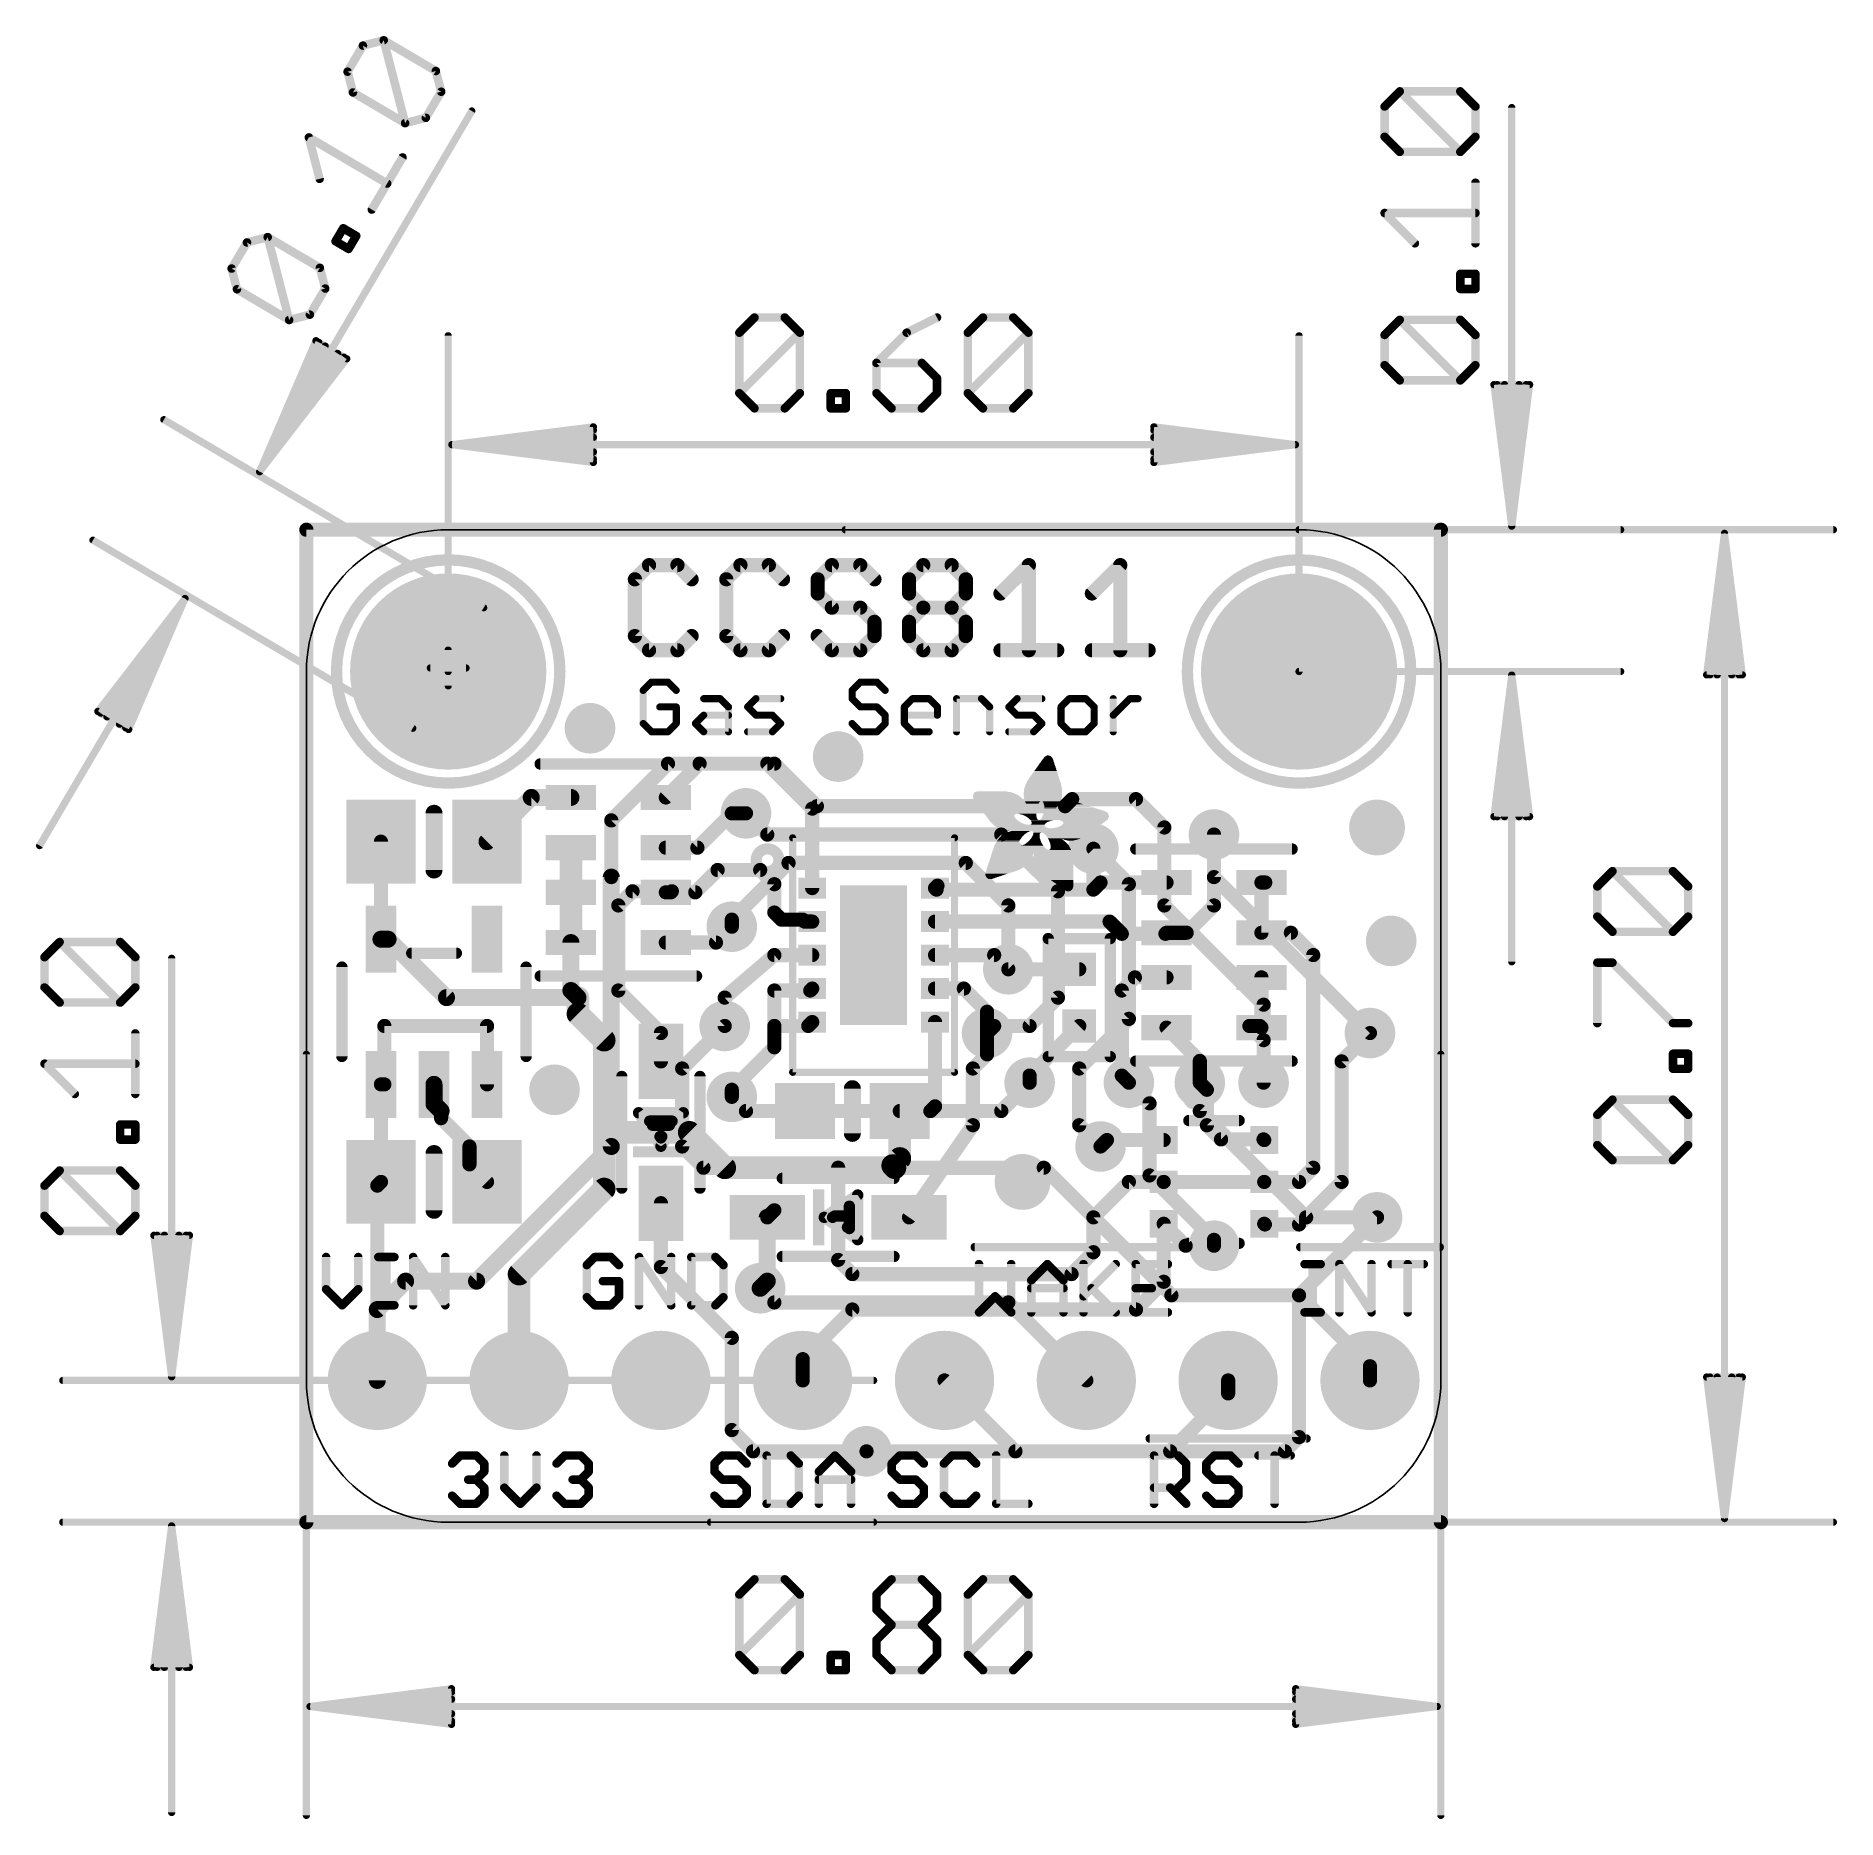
# Model space of a CAD drawing. Extents: x -4.8 to 27.4, y -5.3 to 26.6.
import ezdxf

# ---------------------------------------------------------------- set-up
doc = ezdxf.new("R2010")
doc.units = 0
for name, color, linetype in [('1', 12, 'CONTINUOUS'), ('16', 132, 'CONTINUOUS'), ('17', 110, 'CONTINUOUS'), ('18', 110, 'CONTINUOUS'), ('20', 53, 'CONTINUOUS'), ('21', 40, 'CONTINUOUS'), ('47', 253, 'CONTINUOUS')]:
    doc.layers.add(name, color=color, linetype=linetype)

# ---------------------------------------------------------------- blocks, each defined once
blk = doc.blocks.new('RECT')
blk.add_solid([(-0.5, -0.5), (0.5, -0.5), (-0.5, 0.5), (0.5, 0.5)])
blk = doc.blocks.new('PIE')
at = {"const_width": 0.5}
blk.add_lwpolyline([(0, -0.25, 1), (0, 0.25, 1), (0, -0.25)], format="xyb", dxfattribs=at)
blk = doc.blocks.new('ROUNDP')
at = {"const_width": 0.5}
blk.add_lwpolyline([(0, -0.25, 1), (0, 0.25, 1), (0, -0.25)], format="xyb", dxfattribs=at)
blk = doc.blocks.new('ROUNDV')
at = {"const_width": 0.5}
blk.add_lwpolyline([(0, -0.25, 1), (0, 0.25, 1), (0, -0.25)], format="xyb", dxfattribs=at)

msp = doc.modelspace()

# ---------------------------------------------------------------- linework, layer by layer
at = {"layer": '1'}
for points, const_width in [([(0, 0), (0, 17.78)], 0.254), ([(0, 17.78), (20.32, 17.78)], 0.254), ([(20.32, 17.78), (20.32, 0)], 0.254), ([(7.043, 13.589), (6.438, 12.984)], 0.254), ([(7.043, 13.589), (8.255, 13.589)], 0.254), ([(8.255, 13.589), (9.06, 12.784)], 0.254), ([(4.028, 12.984), (3.236, 12.192)], 0.3048), ([(4.028, 12.984), (4.738, 12.984)], 0.3048), ([(9.06, 12.784), (9.06, 11.36)], 0.254), ([(7.004, 12.084), (7.62, 12.7)], 0.254), ([(7.62, 12.7), (7.874, 12.7)], 0.254), ([(1.336, 12.192), (1.336, 10.4441)], 0.254), ([(4.738, 12.084), (4.738, 11.284)], 0.4064), ([(16.256, 12.319), (16.256, 11.049)], 0.254), ([(6.438, 12.084), (7.004, 12.084)], 0.254), ([(14.097, 11.333), (14.097, 12.065)], 0.254), ([(7.366, 11.684), (6.966, 11.284)], 0.254), ([(8.128, 11.684), (7.366, 11.684)], 0.254), ([(8.382, 11.43), (8.128, 11.684)], 0.254), ([(4.738, 11.284), (4.738, 10.384)], 0.4064), ([(5.842, 11.303), (5.588, 11.049)], 0.254), ([(6.546, 11.303), (5.842, 11.303)], 0.254), ([(6.966, 11.284), (6.438, 11.284)], 0.254), ([(6.527, 11.284), (6.438, 11.284)], 0.254), ([(6.546, 11.303), (6.527, 11.284)], 0.254), ([(8.382, 10.922), (8.382, 11.43)], 0.254), ([(11.303, 11.403), (11.26, 11.36)], 0.254), ([(11.287, 11.333), (11.26, 11.36)], 0.254), ([(14.097, 11.333), (11.287, 11.333)], 0.254), ([(14.097, 11.333), (14.224, 11.46)], 0.254), ([(14.224, 11.46), (15.406, 11.46)], 0.254), ([(17.106, 11.46), (17.106, 10.56)], 0.254), ([(17.106, 11.46), (17.175, 11.46)], 0.254), ([(5.588, 11.049), (5.588, 9.525)], 0.254), ([(8.509, 10.795), (8.382, 10.922)], 0.254), ([(16.256, 11.049), (15.767, 10.56)], 0.254), ([(7.336, 10.384), (7.62, 10.668)], 0.254), ([(8.89, 10.795), (8.509, 10.795)], 0.254), ([(8.925, 10.76), (8.89, 10.795)], 0.254), ([(9.06, 10.76), (8.925, 10.76)], 0.254), ([(11.26, 10.76), (14.386, 10.76)], 0.254), ([(14.605, 10.541), (14.386, 10.76)], 0.254), ([(15.387, 10.541), (14.605, 10.541)], 0.254), ([(15.387, 10.541), (15.406, 10.56)], 0.254), ([(15.767, 10.56), (15.406, 10.56)], 0.254), ([(17.634, 10.56), (17.106, 10.56)], 0.254), ([(18.034, 10.16), (17.634, 10.56)], 0.254), ([(1.463, 10.4441), (1.336, 10.4441)], 0.3048), ([(2.5091, 9.398), (1.463, 10.4441)], 0.3048), ([(4.738, 10.384), (4.738, 9.525)], 0.3048), ([(6.438, 10.384), (7.336, 10.384)], 0.254), ([(8.382, 10.16), (7.493, 9.398)], 0.254), ([(9.06, 10.16), (8.382, 10.16)], 0.254), ([(11.26, 10.16), (12.319, 10.16)], 0.254), ([(12.319, 10.16), (12.573, 9.906)], 0.254), ([(12.573, 9.906), (13.843, 9.906)], 0.254), ([(18.034, 6.35), (18.034, 10.16)], 0.254), ([(4.738, 9.525), (4.865, 9.398)], 0.3048), ([(9.06, 9.56), (9.025, 9.525)], 0.254), ([(11.26, 9.56), (11.776, 9.56)], 0.254), ([(11.776, 9.56), (12.192, 9.144)], 0.254), ([(14.605, 9.525), (14.84, 9.76)], 0.254), ([(14.84, 9.76), (15.406, 9.76)], 0.254), ([(17.106, 9.76), (17.106, 8.86)], 0.254), ([(2.5091, 9.398), (4.865, 9.398)], 0.3048), ([(4.865, 9.105), (4.865, 9.398)], 0.4064), ([(5.588, 9.525), (6.35, 8.763)], 0.254), ([(7.493, 9.398), (7.493, 8.89)], 0.254), ([(9.025, 9.525), (8.382, 9.525)], 0.254), ([(8.382, 8.89), (8.382, 9.525)], 0.254), ([(14.605, 9.525), (14.605, 8.001)], 0.254), ([(5.334, 8.636), (4.865, 9.105)], 0.4064), ([(9.06, 8.96), (8.99, 8.89)], 0.254), ([(11.26, 8.96), (11.26, 7.45)], 0.254), ([(12.192, 9.144), (12.192, 8.763)], 0.254), ([(3.236, 8.89), (1.397, 8.89)], 0.254), ([(1.397, 8.89), (1.397, 7.8439)], 0.254), ([(3.236, 7.8439), (3.236, 8.89)], 0.254), ([(5.334, 6.985), (5.334, 8.636)], 0.4064), ([(6.35, 8.763), (6.35, 8.255)], 0.254), ([(8.99, 8.89), (8.382, 8.89)], 0.254), ([(8.382, 8.509), (8.382, 8.89)], 0.254), ([(12.192, 8.382), (12.192, 8.763)], 0.254), ([(13.843, 8.89), (12.954, 8.001)], 0.254), ([(15.406, 8.86), (16.002, 8.264)], 0.254), ([(17.076, 8.89), (16.891, 8.89)], 0.254), ([(16.891, 8.89), (17.145, 8.636)], 0.254), ([(17.106, 8.86), (17.076, 8.89)], 0.254), ([(17.145, 8.636), (17.145, 7.874)], 0.254), ([(18.542, 8.255), (19.05, 8.763)], 0.254), ([(7.62, 7.747), (8.382, 8.509)], 0.254), ([(11.938, 8.128), (12.192, 8.382)], 0.254), ([(16.002, 8.264), (16.002, 7.874)], 0.254), ([(11.938, 7.112), (11.938, 8.128)], 0.254), ([(12.954, 8.001), (12.954, 7.874)], 0.254), ([(14.605, 8.001), (14.732, 7.874)], 0.254), ([(18.542, 6.096), (18.542, 8.255)], 0.254), ([(1.336, 7.8439), (1.336, 6.096)], 0.254), ([(1.397, 7.8439), (1.336, 7.8439)], 0.254), ([(2.286, 7.493), (2.286, 7.8439)], 0.3048), ([(7.62, 7.62), (7.62, 7.747)], 0.254), ([(16.129, 7.747), (16.002, 7.874)], 0.254), ([(16.129, 7.112), (16.129, 7.747)], 0.254), ([(2.413, 7.366), (2.286, 7.493)], 0.3048), ([(2.413, 7.366), (2.413, 7.239)], 0.254), ([(10.629, 6.516), (10.629, 7.366)], 0.4064), ([(11.176, 7.366), (10.629, 7.366)], 0.254), ([(11.26, 7.45), (11.176, 7.366)], 0.254), ([(2.413, 7.239), (2.921, 6.731)], 0.254), ([(5.334, 5.969), (5.334, 6.985)], 0.4064), ([(6.858, 6.985), (5.334, 6.985)], 0.4064), ([(6.858, 6.985), (7.493, 6.35)], 0.4064), ([(10.795, 5.461), (11.938, 7.112)], 0.254), ([(16.383, 6.858), (16.129, 7.112)], 0.254), ([(2.921, 6.731), (2.921, 6.411)], 0.254), ([(14.339, 6.846), (14.224, 6.731)], 0.254), ([(15.356, 6.846), (14.339, 6.846)], 0.254), ([(17.144, 6.858), (16.383, 6.858)], 0.254), ([(17.156, 6.846), (17.144, 6.858)], 0.254), ([(2.921, 6.411), (3.236, 6.096)], 0.254), ([(7.493, 6.35), (9.525, 6.35)], 0.4064), ([(9.525, 6.35), (10.541, 6.35)], 0.4064), ([(9.525, 4.699), (9.525, 6.35)], 0.254), ([(10.502, 6.389), (10.629, 6.516)], 0.4064), ([(10.541, 6.35), (10.502, 6.389)], 0.4064), ([(18.034, 6.35), (17.78, 6.096)], 0.254), ([(1.336, 6.096), (1.27, 6.03)], 0.254), ([(1.27, 6.03), (1.27, 2.54)], 0.254), ([(5.334, 5.969), (3.81, 4.445)], 0.4064), ([(14.732, 6.096), (14.097, 5.461)], 0.254), ([(15.356, 6.096), (14.732, 6.096)], 0.254), ([(15.356, 6.096), (17.156, 6.096)], 0.254), ([(17.78, 6.096), (17.156, 6.096)], 0.254), ([(17.78, 5.334), (18.542, 6.096)], 0.254), ([(6.35, 5.715), (6.35, 4.572)], 0.254), ([(8.255, 5.461), (8.255, 4.318)], 0.3048), ([(8.255, 5.461), (8.382, 5.588)], 0.254), ([(14.097, 5.461), (14.097, 4.837)], 0.254), ([(17.78, 4.064), (19.177, 5.461)], 0.254), ([(15.356, 5.346), (15.356, 4.307)], 0.254), ([(15.356, 5.346), (15.749, 4.953)], 0.254), ([(17.156, 5.346), (17.168, 5.334)], 0.254), ([(17.168, 5.334), (17.78, 5.334)], 0.254), ([(14.097, 4.837), (13.705, 4.445)], 0.254), ([(15.749, 4.953), (16.256, 4.953)], 0.254), ([(3.81, 4.445), (3.81, 2.54)], 0.4064), ([(6.35, 4.572), (7.62, 3.302)], 0.254), ([(9.779, 4.445), (9.525, 4.699)], 0.254), ([(13.705, 4.445), (9.779, 4.445)], 0.254), ([(8.255, 4.318), (8.128, 4.191)], 0.3048), ([(15.356, 4.307), (14.859, 3.81)], 0.254), ([(9.779, 3.81), (8.89, 2.921)], 0.254), ([(14.859, 3.81), (9.779, 3.81)], 0.254), ([(17.78, 1.524), (17.78, 4.064)], 0.254), ([(7.62, 3.302), (7.62, 1.651)], 0.254), ([(8.89, 2.921), (8.89, 2.54)], 0.254), ([(11.43, 2.54), (12.7, 1.27)], 0.254), ([(7.62, 1.651), (8.001, 1.27)], 0.254), ([(17.526, 1.27), (17.78, 1.524)], 0.254), ([(8.001, 1.27), (10.033, 1.27)], 0.254), ([(12.7, 1.27), (17.526, 1.27)], 0.254), ([(20.32, 0), (0, 0)], 0.254)]:
    msp.add_lwpolyline(points, dxfattribs=dict(at, const_width=const_width))
for points, const_width in [([(0.0635, 17.78, 1), (-0.0635, 17.78)], 0.127), ([(0, 17.8435, 1), (0, 17.7165)], 0.127), ([(20.3835, 17.78, 1), (20.2565, 17.78)], 0.127), ([(20.32, 17.7165, 1), (20.32, 17.8435)], 0.127), ([(7.043, 13.6525, 1), (7.043, 13.5255)], 0.127), ([(7.0879, 13.5441, 1), (6.9981, 13.6339)], 0.127), ([(8.2999, 13.6339, 1), (8.2101, 13.5441)], 0.127), ([(8.255, 13.5255, 1), (8.255, 13.6525)], 0.127), ([(4.028, 13.0602, 1), (4.028, 12.9078)], 0.1524), ([(4.0819, 12.9301, 1), (3.9741, 13.0379)], 0.1524), ([(4.738, 12.9078, 1), (4.738, 13.0602)], 0.1524), ([(6.3931, 13.0289, 1), (6.4829, 12.9391)], 0.127), ([(9.1235, 12.784, 1), (8.9965, 12.784)], 0.127), ([(7.62, 12.7635, 1), (7.62, 12.6365)], 0.127), ([(7.6649, 12.6551, 1), (7.5751, 12.7449)], 0.127), ([(7.874, 12.6365, 1), (7.874, 12.7635)], 0.127), ([(9.0151, 12.7391, 1), (9.1049, 12.8289)], 0.127), ([(1.3995, 12.192, 1), (1.2725, 12.192)], 0.127), ([(3.1821, 12.2459, 1), (3.2899, 12.1381)], 0.1524), ([(4.8396, 12.084, 1), (4.6364, 12.084)], 0.2032), ([(16.3195, 12.319, 1), (16.1925, 12.319)], 0.127), ([(6.438, 12.1475, 1), (6.438, 12.0205)], 0.127), ([(6.9591, 12.1289, 1), (7.0489, 12.0391)], 0.127), ([(7.004, 12.0205, 1), (7.004, 12.1475)], 0.127), ([(14.1605, 12.065, 1), (14.0335, 12.065)], 0.127), ([(7.366, 11.7475, 1), (7.366, 11.6205)], 0.127), ([(7.4109, 11.6391, 1), (7.3211, 11.7289)], 0.127), ([(8.1729, 11.7289, 1), (8.0831, 11.6391)], 0.127), ([(8.128, 11.6205, 1), (8.128, 11.7475)], 0.127), ([(4.8396, 11.284, 1), (4.6364, 11.284)], 0.2032), ([(4.6364, 11.284, 1), (4.8396, 11.284)], 0.2032), ([(5.842, 11.3665, 1), (5.842, 11.2395)], 0.127), ([(5.8869, 11.2581, 1), (5.7971, 11.3479)], 0.127), ([(6.438, 11.3475, 1), (6.438, 11.2205)], 0.127), ([(6.438, 11.3475, 1), (6.438, 11.2205)], 0.127), ([(6.4821, 11.3289, 1), (6.5719, 11.2391)], 0.127), ([(6.5909, 11.2581, 1), (6.5011, 11.3479)], 0.127), ([(6.527, 11.2205, 1), (6.527, 11.3475)], 0.127), ([(6.546, 11.2395, 1), (6.546, 11.3665)], 0.127), ([(6.9211, 11.3289, 1), (7.0109, 11.2391)], 0.127), ([(6.966, 11.2205, 1), (6.966, 11.3475)], 0.127), ([(8.4455, 11.43, 1), (8.3185, 11.43)], 0.127), ([(8.3371, 11.3851, 1), (8.4269, 11.4749)], 0.127), ([(8.9965, 11.36, 1), (9.1235, 11.36)], 0.127), ([(11.3049, 11.4049, 1), (11.2151, 11.3151)], 0.127), ([(11.2151, 11.4049, 1), (11.3049, 11.3151)], 0.127), ([(11.287, 11.3965, 1), (11.287, 11.2695)], 0.127), ([(11.2421, 11.2881, 1), (11.3319, 11.3779)], 0.127), ([(11.3479, 11.3581, 1), (11.2581, 11.4479)], 0.127), ([(14.0521, 11.3779, 1), (14.1419, 11.2881)], 0.127), ([(14.0335, 11.333, 1), (14.1605, 11.333)], 0.127), ([(14.097, 11.2695, 1), (14.097, 11.3965)], 0.127), ([(14.224, 11.5235, 1), (14.224, 11.3965)], 0.127), ([(14.2689, 11.4151, 1), (14.1791, 11.5049)], 0.127), ([(15.406, 11.3965, 1), (15.406, 11.5235)], 0.127), ([(17.1695, 11.46, 1), (17.0425, 11.46)], 0.127), ([(17.106, 11.5235, 1), (17.106, 11.3965)], 0.127), ([(17.175, 11.3965, 1), (17.175, 11.5235)], 0.127), ([(5.6515, 11.049, 1), (5.5245, 11.049)], 0.127), ([(5.5431, 11.0939, 1), (5.6329, 11.0041)], 0.127), ([(8.4269, 10.9669, 1), (8.3371, 10.8771)], 0.127), ([(8.3185, 10.922, 1), (8.4455, 10.922)], 0.127), ([(16.1925, 11.049, 1), (16.3195, 11.049)], 0.127), ([(16.3009, 11.0041, 1), (16.2111, 11.0939)], 0.127), ([(7.6649, 10.6231, 1), (7.5751, 10.7129)], 0.127), ([(8.509, 10.8585, 1), (8.509, 10.7315)], 0.127), ([(8.4641, 10.7501, 1), (8.5539, 10.8399)], 0.127), ([(8.9349, 10.8399, 1), (8.8451, 10.7501)], 0.127), ([(8.925, 10.8235, 1), (8.925, 10.6965)], 0.127), ([(8.8801, 10.7151, 1), (8.9699, 10.8049)], 0.127), ([(8.89, 10.7315, 1), (8.89, 10.8585)], 0.127), ([(9.06, 10.6965, 1), (9.06, 10.8235)], 0.127), ([(11.26, 10.8235, 1), (11.26, 10.6965)], 0.127), ([(14.4309, 10.8049, 1), (14.3411, 10.7151)], 0.127), ([(14.386, 10.6965, 1), (14.386, 10.8235)], 0.127), ([(14.605, 10.6045, 1), (14.605, 10.4775)], 0.127), ([(14.5601, 10.4961, 1), (14.6499, 10.5859)], 0.127), ([(15.3421, 10.5859, 1), (15.4319, 10.4961)], 0.127), ([(15.406, 10.6235, 1), (15.406, 10.4965)], 0.127), ([(15.4509, 10.5151, 1), (15.3611, 10.6049)], 0.127), ([(15.387, 10.4775, 1), (15.387, 10.6045)], 0.127), ([(15.7221, 10.6049, 1), (15.8119, 10.5151)], 0.127), ([(15.767, 10.4965, 1), (15.767, 10.6235)], 0.127), ([(17.106, 10.6235, 1), (17.106, 10.4965)], 0.127), ([(17.6789, 10.6049, 1), (17.5891, 10.5151)], 0.127), ([(17.634, 10.4965, 1), (17.634, 10.6235)], 0.127), ([(1.336, 10.5203, 1), (1.336, 10.3679)], 0.1524), ([(1.2725, 10.4441, 1), (1.3995, 10.4441)], 0.127), ([(1.5169, 10.498, 1), (1.4091, 10.3902)], 0.1524), ([(1.463, 10.3679, 1), (1.463, 10.5203)], 0.1524), ([(4.6364, 10.384, 1), (4.8396, 10.384)], 0.2032), ([(4.8142, 10.384, 1), (4.6618, 10.384)], 0.1524), ([(6.438, 10.4475, 1), (6.438, 10.3205)], 0.127), ([(7.2911, 10.4289, 1), (7.3809, 10.3391)], 0.127), ([(7.336, 10.3205, 1), (7.336, 10.4475)], 0.127), ([(17.0425, 10.56, 1), (17.1695, 10.56)], 0.127), ([(8.382, 10.2235, 1), (8.382, 10.0965)], 0.127), ([(8.4233, 10.1118, 1), (8.3407, 10.2082)], 0.127), ([(9.06, 10.0965, 1), (9.06, 10.2235)], 0.127), ([(11.26, 10.2235, 1), (11.26, 10.0965)], 0.127), ([(12.3639, 10.2049, 1), (12.2741, 10.1151)], 0.127), ([(12.319, 10.0965, 1), (12.319, 10.2235)], 0.127), ([(12.573, 9.9695, 1), (12.573, 9.8425)], 0.127), ([(12.5281, 9.8611, 1), (12.6179, 9.9509)], 0.127), ([(13.843, 9.8425, 1), (13.843, 9.9695)], 0.127), ([(18.0975, 10.16, 1), (17.9705, 10.16)], 0.127), ([(17.9891, 10.1151, 1), (18.0789, 10.2049)], 0.127), ([(4.7919, 9.5789, 1), (4.6841, 9.4711)], 0.1524), ([(9.1049, 9.5151, 1), (9.0151, 9.6049)], 0.127), ([(11.26, 9.6235, 1), (11.26, 9.4965)], 0.127), ([(11.8209, 9.6049, 1), (11.7311, 9.5151)], 0.127), ([(11.776, 9.4965, 1), (11.776, 9.6235)], 0.127), ([(14.84, 9.8235, 1), (14.84, 9.6965)], 0.127), ([(14.8849, 9.7151, 1), (14.7951, 9.8049)], 0.127), ([(15.406, 9.6965, 1), (15.406, 9.8235)], 0.127), ([(17.1695, 9.76, 1), (17.0425, 9.76)], 0.127), ([(2.5091, 9.4742, 1), (2.5091, 9.3218)], 0.1524), ([(2.4552, 9.3441, 1), (2.563, 9.4519)], 0.1524), ([(4.6618, 9.525, 1), (4.8142, 9.525)], 0.1524), ([(4.9666, 9.398, 1), (4.7634, 9.398)], 0.2032), ([(4.8111, 9.3441, 1), (4.9189, 9.4519)], 0.1524), ([(4.865, 9.3218, 1), (4.865, 9.4742)], 0.1524), ([(5.6329, 9.5699, 1), (5.5431, 9.4801)], 0.127), ([(5.5245, 9.525, 1), (5.6515, 9.525)], 0.127), ([(7.5565, 9.398, 1), (7.4295, 9.398)], 0.127), ([(7.4517, 9.4462, 1), (7.5343, 9.3498)], 0.127), ([(8.382, 9.5885, 1), (8.382, 9.4615)], 0.127), ([(8.4455, 9.525, 1), (8.3185, 9.525)], 0.127), ([(8.9801, 9.5699, 1), (9.0699, 9.4801)], 0.127), ([(9.025, 9.4615, 1), (9.025, 9.5885)], 0.127), ([(14.6685, 9.525, 1), (14.5415, 9.525)], 0.127), ([(14.5601, 9.5699, 1), (14.6499, 9.4801)], 0.127), ([(4.7634, 9.105, 1), (4.9666, 9.105)], 0.2032), ([(4.9368, 9.1768, 1), (4.7932, 9.0332)], 0.2032), ([(9.1049, 8.9151, 1), (9.0151, 9.0049)], 0.127), ([(11.3235, 8.96, 1), (11.1965, 8.96)], 0.127), ([(12.2555, 9.144, 1), (12.1285, 9.144)], 0.127), ([(12.1471, 9.0991, 1), (12.2369, 9.1889)], 0.127), ([(1.397, 8.9535, 1), (1.397, 8.8265)], 0.127), ([(1.4605, 8.89, 1), (1.3335, 8.89)], 0.127), ([(3.2995, 8.89, 1), (3.1725, 8.89)], 0.127), ([(3.236, 8.8265, 1), (3.236, 8.9535)], 0.127), ([(5.4356, 8.636, 1), (5.2324, 8.636)], 0.2032), ([(5.2622, 8.5642, 1), (5.4058, 8.7078)], 0.2032), ([(6.4135, 8.763, 1), (6.2865, 8.763)], 0.127), ([(6.3051, 8.7181, 1), (6.3949, 8.8079)], 0.127), ([(7.4295, 8.89, 1), (7.5565, 8.89)], 0.127), ([(8.382, 8.9535, 1), (8.382, 8.8265)], 0.127), ([(8.4455, 8.89, 1), (8.3185, 8.89)], 0.127), ([(8.3185, 8.89, 1), (8.4455, 8.89)], 0.127), ([(8.9451, 8.9349, 1), (9.0349, 8.8451)], 0.127), ([(8.99, 8.8265, 1), (8.99, 8.9535)], 0.127), ([(12.2555, 8.763, 1), (12.1285, 8.763)], 0.127), ([(12.1285, 8.763, 1), (12.2555, 8.763)], 0.127), ([(13.8879, 8.8451, 1), (13.7981, 8.9349)], 0.127), ([(15.4509, 8.9049, 1), (15.3611, 8.8151)], 0.127), ([(16.891, 8.9535, 1), (16.891, 8.8265)], 0.127), ([(16.9359, 8.9349, 1), (16.8461, 8.8451)], 0.127), ([(17.1209, 8.9349, 1), (17.0311, 8.8451)], 0.127), ([(17.0425, 8.86, 1), (17.1695, 8.86)], 0.127), ([(17.0611, 8.8151, 1), (17.1509, 8.9049)], 0.127), ([(17.076, 8.8265, 1), (17.076, 8.9535)], 0.127), ([(17.2085, 8.636, 1), (17.0815, 8.636)], 0.127), ([(17.1001, 8.5911, 1), (17.1899, 8.6809)], 0.127), ([(19.0949, 8.7181, 1), (19.0051, 8.8079)], 0.127), ([(8.3185, 8.509, 1), (8.4455, 8.509)], 0.127), ([(8.4269, 8.4641, 1), (8.3371, 8.5539)], 0.127), ([(12.1285, 8.382, 1), (12.2555, 8.382)], 0.127), ([(12.2369, 8.3371, 1), (12.1471, 8.4269)], 0.127), ([(16.0655, 8.264, 1), (15.9385, 8.264)], 0.127), ([(6.2865, 8.255, 1), (6.4135, 8.255)], 0.127), ([(12.0015, 8.128, 1), (11.8745, 8.128)], 0.127), ([(11.8931, 8.1729, 1), (11.9829, 8.0831)], 0.127), ([(13.0175, 8.001, 1), (12.8905, 8.001)], 0.127), ([(12.9091, 8.0459, 1), (12.9989, 7.9561)], 0.127), ([(14.6499, 8.0459, 1), (14.5601, 7.9561)], 0.127), ([(14.5415, 8.001, 1), (14.6685, 8.001)], 0.127), ([(15.9571, 8.2191, 1), (16.0469, 8.3089)], 0.127), ([(18.6055, 8.255, 1), (18.4785, 8.255)], 0.127), ([(18.4971, 8.2999, 1), (18.5869, 8.2101)], 0.127), ([(1.3995, 7.8439, 1), (1.2725, 7.8439)], 0.127), ([(1.336, 7.9074, 1), (1.336, 7.7804)], 0.127), ([(1.3335, 7.8439, 1), (1.4605, 7.8439)], 0.127), ([(1.397, 7.7804, 1), (1.397, 7.9074)], 0.127), ([(2.3622, 7.8439, 1), (2.2098, 7.8439)], 0.1524), ([(3.1725, 7.8439, 1), (3.2995, 7.8439)], 0.127), ([(7.6835, 7.747, 1), (7.5565, 7.747)], 0.127), ([(7.5751, 7.7919, 1), (7.6649, 7.7021)], 0.127), ([(12.8905, 7.874, 1), (13.0175, 7.874)], 0.127), ([(14.6871, 7.8291, 1), (14.7769, 7.9189)], 0.127), ([(16.0469, 7.9189, 1), (15.9571, 7.8291)], 0.127), ([(15.9385, 7.874, 1), (16.0655, 7.874)], 0.127), ([(16.1925, 7.747, 1), (16.0655, 7.747)], 0.127), ([(16.0841, 7.7021, 1), (16.1739, 7.7919)], 0.127), ([(17.0815, 7.874, 1), (17.2085, 7.874)], 0.127), ([(2.3399, 7.5469, 1), (2.2321, 7.4391)], 0.1524), ([(2.2098, 7.493, 1), (2.3622, 7.493)], 0.1524), ([(2.3591, 7.3121, 1), (2.4669, 7.4199)], 0.1524), ([(2.4765, 7.366, 1), (2.3495, 7.366)], 0.127), ([(7.5565, 7.62, 1), (7.6835, 7.62)], 0.127), ([(10.7306, 7.366, 1), (10.5274, 7.366)], 0.2032), ([(10.629, 7.4295, 1), (10.629, 7.3025)], 0.127), ([(11.1311, 7.4109, 1), (11.2209, 7.3211)], 0.127), ([(11.176, 7.3025, 1), (11.176, 7.4295)], 0.127), ([(11.1965, 7.45, 1), (11.3235, 7.45)], 0.127), ([(11.3049, 7.4051, 1), (11.2151, 7.4949)], 0.127), ([(2.4579, 7.2839, 1), (2.3681, 7.1941)], 0.127), ([(2.3495, 7.239, 1), (2.4765, 7.239)], 0.127), ([(5.4356, 6.985, 1), (5.2324, 6.985)], 0.2032), ([(5.334, 7.0866, 1), (5.334, 6.8834)], 0.2032), ([(6.9298, 7.0568, 1), (6.7862, 6.9132)], 0.2032), ([(6.858, 6.8834, 1), (6.858, 7.0866)], 0.2032), ([(11.8745, 7.112, 1), (12.0015, 7.112)], 0.127), ([(11.9902, 7.0759, 1), (11.8858, 7.1481)], 0.127), ([(16.1739, 7.1569, 1), (16.0841, 7.0671)], 0.127), ([(16.0655, 7.112, 1), (16.1925, 7.112)], 0.127), ([(2.9845, 6.731, 1), (2.8575, 6.731)], 0.127), ([(2.8761, 6.6861, 1), (2.9659, 6.7759)], 0.127), ([(5.2324, 6.985, 1), (5.4356, 6.985)], 0.2032), ([(14.1791, 6.7759, 1), (14.2689, 6.6861)], 0.127), ([(14.339, 6.9095, 1), (14.339, 6.7825)], 0.127), ([(14.3839, 6.8011, 1), (14.2941, 6.8909)], 0.127), ([(15.356, 6.7825, 1), (15.356, 6.9095)], 0.127), ([(16.383, 6.9215, 1), (16.383, 6.7945)], 0.127), ([(16.3381, 6.8131, 1), (16.4279, 6.9029)], 0.127), ([(17.1889, 6.9029, 1), (17.0991, 6.8131)], 0.127), ([(17.1111, 6.8011, 1), (17.2009, 6.8909)], 0.127), ([(17.144, 6.7945, 1), (17.144, 6.9215)], 0.127), ([(2.9659, 6.4559, 1), (2.8761, 6.3661)], 0.127), ([(2.8575, 6.411, 1), (2.9845, 6.411)], 0.127), ([(7.493, 6.4516, 1), (7.493, 6.2484)], 0.2032), ([(7.4212, 6.2782, 1), (7.5648, 6.4218)], 0.2032), ([(9.525, 6.4516, 1), (9.525, 6.2484)], 0.2032), ([(9.5885, 6.35, 1), (9.4615, 6.35)], 0.127), ([(9.525, 6.2484, 1), (9.525, 6.4516)], 0.2032), ([(10.5738, 6.4608, 1), (10.4302, 6.3172)], 0.2032), ([(10.4302, 6.4608, 1), (10.5738, 6.3172)], 0.2032), ([(10.4692, 6.2782, 1), (10.6128, 6.4218)], 0.2032), ([(10.5274, 6.516, 1), (10.7306, 6.516)], 0.2032), ([(10.541, 6.2484, 1), (10.541, 6.4516)], 0.2032), ([(10.7008, 6.4442, 1), (10.5572, 6.5878)], 0.2032), ([(18.0789, 6.3051, 1), (17.9891, 6.3949)], 0.127), ([(1.3335, 6.03, 1), (1.2065, 6.03)], 0.127), ([(1.2251, 6.0749, 1), (1.3149, 5.9851)], 0.127), ([(1.2725, 6.096, 1), (1.3995, 6.096)], 0.127), ([(1.3809, 6.0511, 1), (1.2911, 6.1409)], 0.127), ([(3.1911, 6.0511, 1), (3.2809, 6.1409)], 0.127), ([(5.4058, 5.8972, 1), (5.2622, 6.0408)], 0.2032), ([(14.732, 6.1595, 1), (14.732, 6.0325)], 0.127), ([(14.7769, 6.0511, 1), (14.6871, 6.1409)], 0.127), ([(15.356, 6.1595, 1), (15.356, 6.0325)], 0.127), ([(15.356, 6.0325, 1), (15.356, 6.1595)], 0.127), ([(17.156, 6.1595, 1), (17.156, 6.0325)], 0.127), ([(17.156, 6.0325, 1), (17.156, 6.1595)], 0.127), ([(17.7351, 6.1409, 1), (17.8249, 6.0511)], 0.127), ([(17.78, 6.0325, 1), (17.78, 6.1595)], 0.127), ([(17.9705, 6.35, 1), (18.0975, 6.35)], 0.127), ([(18.4785, 6.096, 1), (18.6055, 6.096)], 0.127), ([(18.5869, 6.0511, 1), (18.4971, 6.1409)], 0.127), ([(5.2324, 5.969, 1), (5.4356, 5.969)], 0.2032), ([(6.4135, 5.715, 1), (6.2865, 5.715)], 0.127), ([(8.3312, 5.461, 1), (8.1788, 5.461)], 0.1524), ([(8.2101, 5.5059, 1), (8.2999, 5.4161)], 0.127), ([(8.4269, 5.5431, 1), (8.3371, 5.6329)], 0.127), ([(10.7428, 5.4971, 1), (10.8472, 5.4249)], 0.127), ([(14.1605, 5.461, 1), (14.0335, 5.461)], 0.127), ([(14.0521, 5.5059, 1), (14.1419, 5.4161)], 0.127), ([(19.2219, 5.4161, 1), (19.1321, 5.5059)], 0.127), ([(15.4195, 5.346, 1), (15.2925, 5.346)], 0.127), ([(15.4009, 5.3909, 1), (15.3111, 5.3011)], 0.127), ([(17.2009, 5.3909, 1), (17.1111, 5.3011)], 0.127), ([(17.168, 5.3975, 1), (17.168, 5.2705)], 0.127), ([(17.1231, 5.2891, 1), (17.2129, 5.3789)], 0.127), ([(17.7351, 5.3789, 1), (17.8249, 5.2891)], 0.127), ([(17.78, 5.2705, 1), (17.78, 5.3975)], 0.127), ([(14.0335, 4.837, 1), (14.1605, 4.837)], 0.127), ([(14.1419, 4.7921, 1), (14.0521, 4.8819)], 0.127), ([(15.749, 5.0165, 1), (15.749, 4.8895)], 0.127), ([(15.7041, 4.9081, 1), (15.7939, 4.9979)], 0.127), ([(16.256, 4.8895, 1), (16.256, 5.0165)], 0.127), ([(3.9116, 4.445, 1), (3.7084, 4.445)], 0.2032), ([(3.7382, 4.5168, 1), (3.8818, 4.3732)], 0.2032), ([(6.3949, 4.6169, 1), (6.3051, 4.5271)], 0.127), ([(6.2865, 4.572, 1), (6.4135, 4.572)], 0.127), ([(9.5699, 4.7439, 1), (9.4801, 4.6541)], 0.127), ([(9.4615, 4.699, 1), (9.5885, 4.699)], 0.127), ([(9.779, 4.5085, 1), (9.779, 4.3815)], 0.127), ([(9.7341, 4.4001, 1), (9.8239, 4.4899)], 0.127), ([(13.6601, 4.4899, 1), (13.7499, 4.4001)], 0.127), ([(13.705, 4.3815, 1), (13.705, 4.5085)], 0.127), ([(8.0741, 4.2449, 1), (8.1819, 4.1371)], 0.1524), ([(8.1788, 4.318, 1), (8.3312, 4.318)], 0.1524), ([(8.3089, 4.2641, 1), (8.2011, 4.3719)], 0.1524), ([(15.2925, 4.307, 1), (15.4195, 4.307)], 0.127), ([(15.4009, 4.2621, 1), (15.3111, 4.3519)], 0.127), ([(9.779, 3.8735, 1), (9.779, 3.7465)], 0.127), ([(9.8239, 3.7651, 1), (9.7341, 3.8549)], 0.127), ([(14.8141, 3.8549, 1), (14.9039, 3.7651)], 0.127), ([(14.859, 3.7465, 1), (14.859, 3.8735)], 0.127), ([(17.8435, 4.064, 1), (17.7165, 4.064)], 0.127), ([(17.7351, 4.1089, 1), (17.8249, 4.0191)], 0.127), ([(7.6835, 3.302, 1), (7.5565, 3.302)], 0.127), ([(7.5751, 3.2571, 1), (7.6649, 3.3469)], 0.127), ([(8.9535, 2.921, 1), (8.8265, 2.921)], 0.127), ([(8.8451, 2.9659, 1), (8.9349, 2.8761)], 0.127), ([(1.2065, 2.54, 1), (1.3335, 2.54)], 0.127), ([(3.7084, 2.54, 1), (3.9116, 2.54)], 0.2032), ([(8.8265, 2.54, 1), (8.9535, 2.54)], 0.127), ([(11.4749, 2.5849, 1), (11.3851, 2.4951)], 0.127), ([(7.6649, 1.6959, 1), (7.5751, 1.6061)], 0.127), ([(7.5565, 1.651, 1), (7.6835, 1.651)], 0.127), ([(17.8249, 1.4791, 1), (17.7351, 1.5689)], 0.127), ([(8.001, 1.3335, 1), (8.001, 1.2065)], 0.127), ([(7.9561, 1.2251, 1), (8.0459, 1.3149)], 0.127), ([(10.033, 1.2065, 1), (10.033, 1.3335)], 0.127), ([(12.7, 1.3335, 1), (12.7, 1.2065)], 0.127), ([(12.6551, 1.2251, 1), (12.7449, 1.3149)], 0.127), ([(17.4811, 1.3149, 1), (17.5709, 1.2251)], 0.127), ([(17.526, 1.2065, 1), (17.526, 1.3335)], 0.127), ([(17.7165, 1.524, 1), (17.8435, 1.524)], 0.127), ([(0, 0.0635, 1), (0, -0.0635)], 0.127), ([(-0.0635, 0, 1), (0.0635, 0)], 0.127), ([(20.2565, 0, 1), (20.3835, 0)], 0.127), ([(20.32, -0.0635, 1), (20.32, 0.0635)], 0.127)]:
    msp.add_lwpolyline(points, format="xyb", dxfattribs=dict(at, const_width=const_width))
at = {"layer": '16'}
for points, const_width in [([(0, 0), (0, 17.78)], 0.254), ([(0, 17.78), (20.32, 17.78)], 0.254), ([(20.32, 17.78), (20.32, 0)], 0.254), ([(6.477, 13.589), (5.461, 12.573)], 0.254), ([(8.382, 13.589), (6.477, 13.589)], 0.254), ([(9.144, 12.827), (8.382, 13.589)], 0.254), ([(13.589, 12.827), (9.144, 12.827)], 0.254), ([(13.716, 12.954), (13.589, 12.827)], 0.254), ([(14.859, 12.954), (13.716, 12.954)], 0.254), ([(15.367, 12.446), (14.859, 12.954)], 0.254), ([(5.461, 12.573), (5.461, 11.557)], 0.254), ([(8.255, 12.319), (7.874, 12.7)], 0.254), ([(12.446, 12.319), (8.255, 12.319)], 0.254), ([(13.462, 11.303), (12.446, 12.319)], 0.254), ([(15.367, 11.049), (15.367, 12.446)], 0.254), ([(16.256, 12.319), (16.256, 11.557)], 0.254), ([(8.636, 11.811), (7.62, 10.795)], 0.254), ([(8.636, 11.811), (11.811, 11.811)], 0.254), ([(11.811, 11.811), (12.573, 11.049)], 0.254), ([(14.097, 12.065), (14.732, 11.43)], 0.254), ([(5.461, 11.557), (5.461, 6.731)], 0.3048), ([(16.256, 11.557), (19.05, 8.763)], 0.254), ([(13.462, 11.303), (13.462, 9.398)], 0.254), ([(14.732, 11.43), (14.732, 9.017)], 0.254), ([(12.573, 11.049), (12.573, 9.906)], 0.254), ([(17.145, 9.271), (15.367, 11.049)], 0.254), ([(7.62, 10.795), (7.62, 10.668)], 0.254), ([(13.462, 9.398), (12.954, 8.89)], 0.254), ([(17.145, 7.874), (17.145, 9.271)], 0.254), ([(14.732, 9.017), (13.843, 8.128)], 0.254), ([(6.731, 8.128), (7.493, 8.89)], 0.254), ([(12.319, 8.89), (12.192, 8.763)], 0.254), ([(12.954, 8.89), (12.319, 8.89)], 0.254), ([(6.731, 6.731), (6.731, 8.128)], 0.254), ([(13.843, 8.128), (13.843, 7.112)], 0.254), ([(7.874, 7.366), (7.62, 7.62)], 0.254), ([(12.954, 7.874), (12.446, 7.366)], 0.254), ([(14.732, 7.874), (15.102, 7.504)], 0.254), ([(16.002, 7.366), (16.002, 7.874)], 0.254), ([(12.446, 7.366), (7.874, 7.366)], 0.254), ([(15.102, 7.504), (15.102, 6.212)], 0.254), ([(17.907, 5.461), (16.002, 7.366)], 0.254), ([(13.843, 7.112), (14.224, 6.731)], 0.254), ([(5.461, 6.731), (3.048, 4.318)], 0.3048), ([(7.112, 6.35), (6.731, 6.731)], 0.254), ([(13.208, 6.35), (7.112, 6.35)], 0.254), ([(15.494, 4.064), (13.208, 6.35)], 0.254), ([(15.102, 6.212), (16.256, 5.058)], 0.254), ([(19.177, 5.461), (17.907, 5.461)], 0.254), ([(16.256, 5.058), (16.256, 4.953)], 0.254), ([(1.778, 4.318), (1.27, 3.81)], 0.3048), ([(3.048, 4.318), (1.778, 4.318)], 0.3048), ([(8.382, 3.937), (8.128, 4.191)], 0.254), ([(1.27, 3.81), (1.27, 2.54)], 0.3048), ([(12.573, 3.937), (8.382, 3.937)], 0.254), ([(13.97, 2.54), (12.573, 3.937)], 0.254), ([(15.494, 4.064), (17.78, 4.064)], 0.254), ([(17.78, 4.064), (19.05, 2.794)], 0.254), ([(19.05, 2.794), (19.05, 2.54)], 0.254), ([(16.51, 2.3079), (16.51, 2.54)], 0.254), ([(15.4721, 1.27), (16.51, 2.3079)], 0.254), ([(10.033, 1.27), (15.4721, 1.27)], 0.254), ([(20.32, 0), (0, 0)], 0.254)]:
    msp.add_lwpolyline(points, dxfattribs=dict(at, const_width=const_width))
for points, const_width in [([(0.0635, 17.78, 1), (-0.0635, 17.78)], 0.127), ([(0, 17.8435, 1), (0, 17.7165)], 0.127), ([(20.3835, 17.78, 1), (20.2565, 17.78)], 0.127), ([(20.32, 17.7165, 1), (20.32, 17.8435)], 0.127), ([(6.477, 13.6525, 1), (6.477, 13.5255)], 0.127), ([(6.5219, 13.5441, 1), (6.4321, 13.6339)], 0.127), ([(8.4269, 13.6339, 1), (8.3371, 13.5441)], 0.127), ([(8.382, 13.5255, 1), (8.382, 13.6525)], 0.127), ([(9.144, 12.8905, 1), (9.144, 12.7635)], 0.127), ([(9.0991, 12.7821, 1), (9.1889, 12.8719)], 0.127), ([(13.5441, 12.8719, 1), (13.6339, 12.7821)], 0.127), ([(13.589, 12.7635, 1), (13.589, 12.8905)], 0.127), ([(13.716, 13.0175, 1), (13.716, 12.8905)], 0.127), ([(13.7609, 12.9091, 1), (13.6711, 12.9989)], 0.127), ([(14.9039, 12.9989, 1), (14.8141, 12.9091)], 0.127), ([(14.859, 12.8905, 1), (14.859, 13.0175)], 0.127), ([(5.5245, 12.573, 1), (5.3975, 12.573)], 0.127), ([(5.4161, 12.6179, 1), (5.5059, 12.5281)], 0.127), ([(7.9189, 12.7449, 1), (7.8291, 12.6551)], 0.127), ([(8.255, 12.3825, 1), (8.255, 12.2555)], 0.127), ([(8.2101, 12.2741, 1), (8.2999, 12.3639)], 0.127), ([(12.4909, 12.3639, 1), (12.4011, 12.2741)], 0.127), ([(12.446, 12.2555, 1), (12.446, 12.3825)], 0.127), ([(15.4305, 12.446, 1), (15.3035, 12.446)], 0.127), ([(15.3221, 12.4011, 1), (15.4119, 12.4909)], 0.127), ([(16.3195, 12.319, 1), (16.1925, 12.319)], 0.127), ([(8.636, 11.8745, 1), (8.636, 11.7475)], 0.127), ([(8.6809, 11.7661, 1), (8.5911, 11.8559)], 0.127), ([(11.8559, 11.8559, 1), (11.7661, 11.7661)], 0.127), ([(11.811, 11.7475, 1), (11.811, 11.8745)], 0.127), ([(14.1419, 12.1099, 1), (14.0521, 12.0201)], 0.127), ([(5.5372, 11.557, 1), (5.3848, 11.557)], 0.1524), ([(5.3975, 11.557, 1), (5.5245, 11.557)], 0.127), ([(16.3009, 11.6019, 1), (16.2111, 11.5121)], 0.127), ([(16.1925, 11.557, 1), (16.3195, 11.557)], 0.127), ([(13.5255, 11.303, 1), (13.3985, 11.303)], 0.127), ([(13.4171, 11.2581, 1), (13.5069, 11.3479)], 0.127), ([(14.7955, 11.43, 1), (14.6685, 11.43)], 0.127), ([(14.6871, 11.3851, 1), (14.7769, 11.4749)], 0.127), ([(12.6365, 11.049, 1), (12.5095, 11.049)], 0.127), ([(12.5281, 11.0041, 1), (12.6179, 11.0939)], 0.127), ([(15.4119, 11.0939, 1), (15.3221, 11.0041)], 0.127), ([(15.3035, 11.049, 1), (15.4305, 11.049)], 0.127), ([(7.6835, 10.795, 1), (7.5565, 10.795)], 0.127), ([(7.5751, 10.8399, 1), (7.6649, 10.7501)], 0.127), ([(7.5565, 10.668, 1), (7.6835, 10.668)], 0.127), ([(12.5095, 9.906, 1), (12.6365, 9.906)], 0.127), ([(13.3985, 9.398, 1), (13.5255, 9.398)], 0.127), ([(13.5069, 9.3531, 1), (13.4171, 9.4429)], 0.127), ([(17.2085, 9.271, 1), (17.0815, 9.271)], 0.127), ([(17.1001, 9.2261, 1), (17.1899, 9.3159)], 0.127), ([(14.6685, 9.017, 1), (14.7955, 9.017)], 0.127), ([(14.7769, 8.9721, 1), (14.6871, 9.0619)], 0.127), ([(7.5379, 8.8451, 1), (7.4481, 8.9349)], 0.127), ([(12.1471, 8.8079, 1), (12.2369, 8.7181)], 0.127), ([(12.319, 8.9535, 1), (12.319, 8.8265)], 0.127), ([(12.3639, 8.8451, 1), (12.2741, 8.9349)], 0.127), ([(12.9091, 8.9349, 1), (12.9989, 8.8451)], 0.127), ([(12.954, 8.8265, 1), (12.954, 8.9535)], 0.127), ([(19.0051, 8.7181, 1), (19.0949, 8.8079)], 0.127), ([(6.7945, 8.128, 1), (6.6675, 8.128)], 0.127), ([(6.6861, 8.1729, 1), (6.7759, 8.0831)], 0.127), ([(13.9065, 8.128, 1), (13.7795, 8.128)], 0.127), ([(13.7981, 8.1729, 1), (13.8879, 8.0831)], 0.127), ([(7.6649, 7.6649, 1), (7.5751, 7.5751)], 0.127), ([(12.9989, 7.8291, 1), (12.9091, 7.9189)], 0.127), ([(14.7769, 7.9189, 1), (14.6871, 7.8291)], 0.127), ([(16.0655, 7.874, 1), (15.9385, 7.874)], 0.127), ([(17.0815, 7.874, 1), (17.2085, 7.874)], 0.127), ([(7.874, 7.4295, 1), (7.874, 7.3025)], 0.127), ([(7.8291, 7.3211, 1), (7.9189, 7.4109)], 0.127), ([(12.4011, 7.4109, 1), (12.4909, 7.3211)], 0.127), ([(12.446, 7.3025, 1), (12.446, 7.4295)], 0.127), ([(15.1655, 7.504, 1), (15.0385, 7.504)], 0.127), ([(15.0571, 7.4591, 1), (15.1469, 7.5489)], 0.127), ([(16.0469, 7.4109, 1), (15.9571, 7.3211)], 0.127), ([(15.9385, 7.366, 1), (16.0655, 7.366)], 0.127), ([(13.8879, 7.1569, 1), (13.7981, 7.0671)], 0.127), ([(13.7795, 7.112, 1), (13.9065, 7.112)], 0.127), ([(5.3848, 6.731, 1), (5.5372, 6.731)], 0.1524), ([(5.5149, 6.6771, 1), (5.4071, 6.7849)], 0.1524), ([(6.7759, 6.7759, 1), (6.6861, 6.6861)], 0.127), ([(6.6675, 6.731, 1), (6.7945, 6.731)], 0.127), ([(14.1791, 6.6861, 1), (14.2689, 6.7759)], 0.127), ([(7.112, 6.4135, 1), (7.112, 6.2865)], 0.127), ([(7.0671, 6.3051, 1), (7.1569, 6.3949)], 0.127), ([(13.2529, 6.3949, 1), (13.1631, 6.3051)], 0.127), ([(13.208, 6.2865, 1), (13.208, 6.4135)], 0.127), ([(15.1469, 6.2569, 1), (15.0571, 6.1671)], 0.127), ([(15.0385, 6.212, 1), (15.1655, 6.212)], 0.127), ([(17.907, 5.5245, 1), (17.907, 5.3975)], 0.127), ([(17.8621, 5.4161, 1), (17.9519, 5.5059)], 0.127), ([(19.177, 5.3975, 1), (19.177, 5.5245)], 0.127), ([(16.3195, 5.058, 1), (16.1925, 5.058)], 0.127), ([(16.2111, 5.0131, 1), (16.3009, 5.1029)], 0.127), ([(16.1925, 4.953, 1), (16.3195, 4.953)], 0.127), ([(1.778, 4.3942, 1), (1.778, 4.2418)], 0.1524), ([(1.8319, 4.2641, 1), (1.7241, 4.3719)], 0.1524), ([(2.9941, 4.3719, 1), (3.1019, 4.2641)], 0.1524), ([(3.048, 4.2418, 1), (3.048, 4.3942)], 0.1524), ([(8.1729, 4.2359, 1), (8.0831, 4.1461)], 0.127), ([(1.3462, 3.81, 1), (1.1938, 3.81)], 0.1524), ([(1.2161, 3.8639, 1), (1.3239, 3.7561)], 0.1524), ([(8.382, 4.0005, 1), (8.382, 3.8735)], 0.127), ([(8.3371, 3.8921, 1), (8.4269, 3.9819)], 0.127), ([(12.6179, 3.9819, 1), (12.5281, 3.8921)], 0.127), ([(12.573, 3.8735, 1), (12.573, 4.0005)], 0.127), ([(15.494, 4.1275, 1), (15.494, 4.0005)], 0.127), ([(15.4491, 4.0191, 1), (15.5389, 4.1089)], 0.127), ([(17.8249, 4.1089, 1), (17.7351, 4.0191)], 0.127), ([(17.78, 4.0005, 1), (17.78, 4.1275)], 0.127), ([(19.1135, 2.794, 1), (18.9865, 2.794)], 0.127), ([(1.1938, 2.54, 1), (1.3462, 2.54)], 0.1524), ([(13.9251, 2.4951, 1), (14.0149, 2.5849)], 0.127), ([(16.5735, 2.54, 1), (16.4465, 2.54)], 0.127), ([(18.9865, 2.54, 1), (19.1135, 2.54)], 0.127), ([(19.0051, 2.7491, 1), (19.0949, 2.8389)], 0.127), ([(16.4465, 2.3079, 1), (16.5735, 2.3079)], 0.127), ([(16.5549, 2.263, 1), (16.4651, 2.3528)], 0.127), ([(10.033, 1.3335, 1), (10.033, 1.2065)], 0.127), ([(15.4272, 1.3149, 1), (15.517, 1.2251)], 0.127), ([(15.4721, 1.2065, 1), (15.4721, 1.3335)], 0.127), ([(0, 0.0635, 1), (0, -0.0635)], 0.127), ([(-0.0635, 0, 1), (0.0635, 0)], 0.127), ([(20.2565, 0, 1), (20.3835, 0)], 0.127), ([(20.32, -0.0635, 1), (20.32, 0.0635)], 0.127)]:
    msp.add_lwpolyline(points, format="xyb", dxfattribs=dict(at, const_width=const_width))
at = {"layer": '20'}
for p, q in [((2.54, 17.78), (17.78, 17.78)), ((0, 2.54), (0, 15.24)), ((20.32, 15.24), (20.32, 2.54)), ((17.78, 0), (2.54, 0))]:
    msp.add_line(p, q, dxfattribs=at)
for centre, start, end in [((2.54, 15.24), 90, 180), ((17.78, 15.24), 0, 90), ((2.54, 2.54), 180, 270), ((17.78, 2.54), 270, 0)]:
    msp.add_arc(centre, 2.54, start, end, dxfattribs=at)
at = {"layer": '21'}
for points, const_width in [([(2.54, 13.24, 1), (2.54, 17.24, 1), (2.54, 13.24)], 0.2032), ([(6.1377, 17.2098, 1), (6.1377, 17.0828)], 0.127), ([(6.1826, 17.1014, 1), (6.0928, 17.1912)], 0.127), ([(6.6911, 17.1912, 1), (6.6013, 17.1014)], 0.127), ([(6.6462, 17.0828, 1), (6.6462, 17.2098)], 0.127), ([(7.7749, 17.2098, 1), (7.7749, 17.0828)], 0.127), ([(7.8198, 17.1014, 1), (7.73, 17.1912)], 0.127), ([(8.3282, 17.1912, 1), (8.2384, 17.1014)], 0.127), ([(8.2833, 17.0828, 1), (8.2833, 17.2098)], 0.127), ([(9.4121, 17.2098, 1), (9.4121, 17.0828)], 0.127), ([(9.457, 17.1014, 1), (9.3672, 17.1912)], 0.127), ([(9.9654, 17.1912, 1), (9.8756, 17.1014)], 0.127), ([(9.9205, 17.0828, 1), (9.9205, 17.2098)], 0.127), ([(11.0492, 17.2098, 1), (11.0492, 17.0828)], 0.127), ([(11.0941, 17.1014, 1), (11.0043, 17.1912)], 0.127), ([(11.6025, 17.1912, 1), (11.5127, 17.1014)], 0.127), ([(11.5576, 17.0828, 1), (11.5576, 17.2098)], 0.127), ([(13.0041, 17.1463, 1), (12.8771, 17.1463)], 0.127), ([(12.9855, 17.1014, 1), (12.8957, 17.1912)], 0.127), ([(14.6412, 17.1463, 1), (14.5142, 17.1463)], 0.127), ([(14.6226, 17.1014, 1), (14.5328, 17.1912)], 0.127), ([(17.78, 13.24, 1), (17.78, 17.24, 1), (17.78, 13.24)], 0.2032), ([(5.947, 16.8921, 1), (5.82, 16.8921)], 0.127), ([(5.8386, 16.937, 1), (5.9284, 16.8472)], 0.127), ([(6.8555, 16.8472, 1), (6.9453, 16.937)], 0.127), ([(7.5842, 16.8921, 1), (7.4572, 16.8921)], 0.127), ([(7.4758, 16.937, 1), (7.5656, 16.8472)], 0.127), ([(8.4926, 16.8472, 1), (8.5825, 16.937)], 0.127), ([(9.2213, 16.8921, 1), (9.0943, 16.8921)], 0.127), ([(9.1129, 16.937, 1), (9.2027, 16.8472)], 0.127), ([(10.1298, 16.8472, 1), (10.2196, 16.937)], 0.127), ([(10.8585, 16.8921, 1), (10.7315, 16.8921)], 0.127), ([(10.7501, 16.937, 1), (10.8399, 16.8472)], 0.127), ([(11.8754, 16.8921, 1), (11.7484, 16.8921)], 0.127), ([(11.767, 16.8472, 1), (11.8568, 16.937)], 0.127), ([(9.2027, 16.6828, 1), (9.1129, 16.593)], 0.127), ([(9.0943, 16.6379, 1), (9.2213, 16.6379)], 0.127), ([(9.4121, 16.4472, 1), (9.4121, 16.3201)], 0.127), ([(9.3672, 16.3387, 1), (9.457, 16.4286)], 0.127), ([(9.9654, 16.4286, 1), (9.8756, 16.3387)], 0.127), ([(9.9205, 16.3201, 1), (9.9205, 16.4472)], 0.127), ([(10.8399, 16.6828, 1), (10.7501, 16.593)], 0.127), ([(10.7315, 16.6379, 1), (10.8585, 16.6379)], 0.127), ([(11.0492, 16.4472, 1), (11.0492, 16.3201)], 0.127), ([(11.0941, 16.3387, 1), (11.0043, 16.4286)], 0.127), ([(11.0043, 16.3387, 1), (11.0941, 16.4286)], 0.127), ([(11.6025, 16.4286, 1), (11.5127, 16.3387)], 0.127), ([(11.5127, 16.4286, 1), (11.6025, 16.3387)], 0.127), ([(11.5576, 16.3201, 1), (11.5576, 16.4472)], 0.127), ([(11.7484, 16.6379, 1), (11.8754, 16.6379)], 0.127), ([(11.8568, 16.593, 1), (11.767, 16.6828)], 0.127), ([(12.3872, 16.6828, 1), (12.4771, 16.593)], 0.127), ([(14.0244, 16.6828, 1), (14.1142, 16.593)], 0.127), ([(10.2382, 16.1294, 1), (10.1112, 16.1294)], 0.127), ([(10.1298, 16.0845, 1), (10.2196, 16.1743)], 0.127), ([(10.8585, 16.1294, 1), (10.7315, 16.1294)], 0.127), ([(10.7501, 16.1743, 1), (10.8399, 16.0845)], 0.127), ([(11.8754, 16.1294, 1), (11.7484, 16.1294)], 0.127), ([(11.767, 16.0845, 1), (11.8568, 16.1743)], 0.127), ([(5.9284, 15.9201, 1), (5.8386, 15.8303)], 0.127), ([(5.82, 15.8752, 1), (5.947, 15.8752)], 0.127), ([(6.9453, 15.8303, 1), (6.8555, 15.9201)], 0.127), ([(7.5656, 15.9201, 1), (7.4758, 15.8303)], 0.127), ([(7.4572, 15.8752, 1), (7.5842, 15.8752)], 0.127), ([(8.5825, 15.8303, 1), (8.4926, 15.9201)], 0.127), ([(9.2027, 15.9201, 1), (9.1129, 15.8303)], 0.127), ([(10.1112, 15.8752, 1), (10.2382, 15.8752)], 0.127), ([(10.2196, 15.8303, 1), (10.1298, 15.9201)], 0.127), ([(10.8399, 15.9201, 1), (10.7501, 15.8303)], 0.127), ([(10.7315, 15.8752, 1), (10.8585, 15.8752)], 0.127), ([(11.7484, 15.8752, 1), (11.8754, 15.8752)], 0.127), ([(11.8568, 15.8303, 1), (11.767, 15.9201)], 0.127), ([(6.1377, 15.6845, 1), (6.1377, 15.5575)], 0.127), ([(6.0928, 15.5761, 1), (6.1826, 15.6659)], 0.127), ([(6.6013, 15.6659, 1), (6.6911, 15.5761)], 0.127), ([(6.6462, 15.5575, 1), (6.6462, 15.6845)], 0.127), ([(7.7749, 15.6845, 1), (7.7749, 15.5575)], 0.127), ([(7.73, 15.5761, 1), (7.8198, 15.6659)], 0.127), ([(8.2384, 15.6659, 1), (8.3282, 15.5761)], 0.127), ([(8.2833, 15.5575, 1), (8.2833, 15.6845)], 0.127), ([(9.4121, 15.6845, 1), (9.4121, 15.5575)], 0.127), ([(9.3672, 15.5761, 1), (9.457, 15.6659)], 0.127), ([(9.8756, 15.6659, 1), (9.9654, 15.5761)], 0.127), ([(9.9205, 15.5575, 1), (9.9205, 15.6845)], 0.127), ([(11.0492, 15.6845, 1), (11.0492, 15.5575)], 0.127), ([(11.0043, 15.5761, 1), (11.0941, 15.6659)], 0.127), ([(11.5127, 15.6659, 1), (11.6025, 15.5761)], 0.127), ([(11.5576, 15.5575, 1), (11.5576, 15.6845)], 0.127), ([(12.4322, 15.6845, 1), (12.4322, 15.5575)], 0.127), ([(12.8771, 15.621, 1), (13.0041, 15.621)], 0.127), ([(13.449, 15.5575, 1), (13.449, 15.6845)], 0.127), ([(14.0693, 15.6845, 1), (14.0693, 15.5575)], 0.127), ([(14.5142, 15.621, 1), (14.6412, 15.621)], 0.127), ([(15.0862, 15.5575, 1), (15.0862, 15.6845)], 0.127), ([(6.01, 14.9244, 1), (6.055, 14.8795)], 0.0635), ([(6.0643, 14.902, 1), (6.0008, 14.902)], 0.0635), ([(6.1808, 15.082, 1), (6.1808, 15.0185)], 0.0635), ([(6.2032, 15.0278, 1), (6.1583, 15.0727)], 0.0635), ([(6.4998, 15.0727, 1), (6.4549, 15.0278)], 0.0635), ([(6.4774, 15.0185, 1), (6.4774, 15.082)], 0.0635), ([(6.6032, 14.8795, 1), (6.6481, 14.9244)], 0.0635), ([(9.8063, 14.902, 1), (9.7428, 14.902)], 0.0635), ([(9.7521, 14.9244, 1), (9.797, 14.8795)], 0.0635), ([(9.9229, 15.082, 1), (9.9229, 15.0185)], 0.0635), ([(9.9453, 15.0278, 1), (9.9004, 15.0727)], 0.0635), ([(10.2419, 15.0727, 1), (10.197, 15.0278)], 0.0635), ([(10.2195, 15.0185, 1), (10.2195, 15.082)], 0.0635), ([(10.3453, 14.8795, 1), (10.3902, 14.9244)], 0.0635), ([(6.3291, 14.6371, 1), (6.3291, 14.5736)], 0.0635), ([(6.6574, 14.6054, 1), (6.5939, 14.6054)], 0.0635), ([(6.6257, 14.5736, 1), (6.6257, 14.6371)], 0.0635), ([(7.1163, 14.7854, 1), (7.1163, 14.7219)], 0.0635), ([(7.1163, 14.4888, 1), (7.1163, 14.4253)], 0.0635), ([(7.1388, 14.4346, 1), (7.0939, 14.4795)], 0.0635), ([(7.4353, 14.7761, 1), (7.3904, 14.7312)], 0.0635), ([(7.4129, 14.7219, 1), (7.4129, 14.7854)], 0.0635), ([(7.5929, 14.6054, 1), (7.5294, 14.6054)], 0.0635), ([(7.5387, 14.5829, 1), (7.5836, 14.6278)], 0.0635), ([(7.5612, 14.4253, 1), (7.5612, 14.4888)], 0.0635), ([(7.926, 14.6278, 1), (7.8811, 14.5829)], 0.0635), ([(7.8811, 14.6278, 1), (7.926, 14.5829)], 0.0635), ([(8.0518, 14.7854, 1), (8.0518, 14.7219)], 0.0635), ([(8.0518, 14.4888, 1), (8.0518, 14.4253)], 0.0635), ([(8.0743, 14.7312, 1), (8.0294, 14.7761)], 0.0635), ([(8.3709, 14.4795, 1), (8.326, 14.4346)], 0.0635), ([(8.3484, 14.4253, 1), (8.3484, 14.4888)], 0.0635), ([(8.4967, 14.7219, 1), (8.4967, 14.7854)], 0.0635), ([(9.797, 14.7761, 1), (9.7521, 14.7312)], 0.0635), ([(9.7428, 14.7537, 1), (9.8063, 14.7537)], 0.0635), ([(9.9229, 14.6371, 1), (9.9229, 14.5736)], 0.0635), ([(9.9004, 14.5829, 1), (9.9453, 14.6278)], 0.0635), ([(10.2419, 14.6278, 1), (10.197, 14.5829)], 0.0635), ([(10.2195, 14.5736, 1), (10.2195, 14.6371)], 0.0635), ([(10.3995, 14.4571, 1), (10.336, 14.4571)], 0.0635), ([(10.7418, 14.6054, 1), (10.6783, 14.6054)], 0.0635), ([(10.6876, 14.6278, 1), (10.7325, 14.5829)], 0.0635), ([(10.7101, 14.4888, 1), (10.7101, 14.4253)], 0.0635), ([(10.8584, 14.7854, 1), (10.8584, 14.7219)], 0.0635), ([(10.8808, 14.7312, 1), (10.8359, 14.7761)], 0.0635), ([(11.1774, 14.7761, 1), (11.1325, 14.7312)], 0.0635), ([(11.155, 14.7219, 1), (11.155, 14.7854)], 0.0635), ([(11.335, 14.6054, 1), (11.2715, 14.6054)], 0.0635), ([(11.2808, 14.5829, 1), (11.3257, 14.6278)], 0.0635), ([(11.3033, 14.4253, 1), (11.3033, 14.4888)], 0.0635), ([(11.6774, 14.7537, 1), (11.6139, 14.7537)], 0.0635), ([(11.6456, 14.7854, 1), (11.6456, 14.7219)], 0.0635), ([(12.1129, 14.7761, 1), (12.068, 14.7312)], 0.0635), ([(12.0905, 14.7219, 1), (12.0905, 14.7854)], 0.0635), ([(12.2705, 14.6054, 1), (12.207, 14.6054)], 0.0635), ([(12.2163, 14.5829, 1), (12.2612, 14.6278)], 0.0635), ([(12.6036, 14.6278, 1), (12.5587, 14.5829)], 0.0635), ([(12.5587, 14.6278, 1), (12.6036, 14.5829)], 0.0635), ([(12.7294, 14.7854, 1), (12.7294, 14.7219)], 0.0635), ([(12.7294, 14.4888, 1), (12.7294, 14.4253)], 0.0635), ([(12.7519, 14.7312, 1), (12.707, 14.7761)], 0.0635), ([(13.0485, 14.4795, 1), (13.0036, 14.4346)], 0.0635), ([(13.026, 14.4253, 1), (13.026, 14.4888)], 0.0635), ([(13.1743, 14.7219, 1), (13.1743, 14.7854)], 0.0635), ([(13.5484, 14.6054, 1), (13.4849, 14.6054)], 0.0635), ([(13.4942, 14.6278, 1), (13.5391, 14.5829)], 0.0635), ([(13.6649, 14.7854, 1), (13.6649, 14.7219)], 0.0635), ([(13.6874, 14.7312, 1), (13.6425, 14.7761)], 0.0635), ([(13.984, 14.7761, 1), (13.9391, 14.7312)], 0.0635), ([(13.9615, 14.7219, 1), (13.9615, 14.7854)], 0.0635), ([(14.1416, 14.6054, 1), (14.0781, 14.6054)], 0.0635), ([(14.0874, 14.5829, 1), (14.1323, 14.6278)], 0.0635), ([(14.4839, 14.7537, 1), (14.4204, 14.7537)], 0.0635), ([(14.7488, 14.7854, 1), (14.7488, 14.7219)], 0.0635), ([(14.7712, 14.7312, 1), (14.7263, 14.7761)], 0.0635), ([(14.897, 14.7219, 1), (14.897, 14.7854)], 0.0635), ([(6.055, 14.3312, 1), (6.01, 14.2863)], 0.0635), ([(6.0008, 14.3088, 1), (6.0643, 14.3088)], 0.0635), ([(6.1808, 14.1923, 1), (6.1808, 14.1288)], 0.0635), ([(6.1583, 14.138, 1), (6.2032, 14.183)], 0.0635), ([(6.4549, 14.183, 1), (6.4998, 14.138)], 0.0635), ([(6.4774, 14.1288, 1), (6.4774, 14.1923)], 0.0635), ([(6.5939, 14.3088, 1), (6.6574, 14.3088)], 0.0635), ([(6.6481, 14.2863, 1), (6.6032, 14.3312)], 0.0635), ([(6.9905, 14.3312, 1), (6.9456, 14.2863)], 0.0635), ([(6.9456, 14.3312, 1), (6.9905, 14.2863)], 0.0635), ([(7.1163, 14.1923, 1), (7.1163, 14.1288)], 0.0635), ([(7.0939, 14.138, 1), (7.1388, 14.183)], 0.0635), ([(7.5612, 14.1288, 1), (7.5612, 14.1923)], 0.0635), ([(7.9035, 14.1923, 1), (7.9035, 14.1288)], 0.0635), ([(8.0294, 14.4346, 1), (8.0743, 14.4795)], 0.0635), ([(8.326, 14.183, 1), (8.3709, 14.138)], 0.0635), ([(8.3484, 14.1288, 1), (8.3484, 14.1923)], 0.0635), ([(8.5192, 14.2863, 1), (8.4743, 14.3312)], 0.0635), ([(8.4743, 14.2863, 1), (8.5192, 14.3312)], 0.0635), ([(9.797, 14.3312, 1), (9.7521, 14.2863)], 0.0635), ([(9.9229, 14.1923, 1), (9.9229, 14.1288)], 0.0635), ([(9.9004, 14.138, 1), (9.9453, 14.183)], 0.0635), ([(10.197, 14.183, 1), (10.2419, 14.138)], 0.0635), ([(10.2195, 14.1288, 1), (10.2195, 14.1923)], 0.0635), ([(10.336, 14.3088, 1), (10.3995, 14.3088)], 0.0635), ([(10.3453, 14.4346, 1), (10.3902, 14.4795)], 0.0635), ([(10.3902, 14.2863, 1), (10.3453, 14.3312)], 0.0635), ([(10.6783, 14.3088, 1), (10.7418, 14.3088)], 0.0635), ([(10.7325, 14.3312, 1), (10.6876, 14.2863)], 0.0635), ([(10.8584, 14.1923, 1), (10.8584, 14.1288)], 0.0635), ([(10.8359, 14.138, 1), (10.8808, 14.183)], 0.0635), ([(11.155, 14.1288, 1), (11.155, 14.1923)], 0.0635), ([(11.2715, 14.4571, 1), (11.335, 14.4571)], 0.0635), ([(12.5811, 14.1923, 1), (12.5811, 14.1288)], 0.0635), ([(12.707, 14.4346, 1), (12.7519, 14.4795)], 0.0635), ([(13.0036, 14.183, 1), (13.0485, 14.138)], 0.0635), ([(13.026, 14.1288, 1), (13.026, 14.1923)], 0.0635), ([(13.1519, 14.2863, 1), (13.1968, 14.3312)], 0.0635), ([(13.1968, 14.2863, 1), (13.1519, 14.3312)], 0.0635), ([(13.4849, 14.3088, 1), (13.5484, 14.3088)], 0.0635), ([(13.5391, 14.3312, 1), (13.4942, 14.2863)], 0.0635), ([(13.6649, 14.1923, 1), (13.6649, 14.1288)], 0.0635), ([(13.6425, 14.138, 1), (13.6874, 14.183)], 0.0635), ([(13.9391, 14.183, 1), (13.984, 14.138)], 0.0635), ([(13.9615, 14.1288, 1), (13.9615, 14.1923)], 0.0635), ([(14.0781, 14.3088, 1), (14.1416, 14.3088)], 0.0635), ([(14.1323, 14.2863, 1), (14.0874, 14.3312)], 0.0635), ([(14.4297, 14.4795, 1), (14.4746, 14.4346)], 0.0635), ([(7.5294, 14.1605, 1), (7.5929, 14.1605)], 0.0635), ([(11.6139, 14.1605, 1), (11.6774, 14.1605)], 0.0635), ([(12.207, 14.1605, 1), (12.2705, 14.1605)], 0.0635), ([(14.4204, 14.1605, 1), (14.4839, 14.1605)], 0.0635), ([(4.188, 13.6348, 1), (4.188, 13.5332)], 0.1016), ([(6.988, 13.5332, 1), (6.988, 13.6348)], 0.1016), ([(2.3622, 12.7, 1), (2.2098, 12.7)], 0.1524), ([(8.71, 12.2918, 1), (8.71, 12.2282)], 0.0635), ([(8.7418, 12.26, 1), (8.6783, 12.26)], 0.0635), ([(11.6418, 12.26, 1), (11.5783, 12.26)], 0.0635), ([(11.61, 12.2282, 1), (11.61, 12.2918)], 0.0635), ([(8.26, 11.76, 1), (8.26, 11.96, 1), (8.26, 11.76)], 0.4064), ([(14.856, 12.1108, 1), (14.856, 12.0092)], 0.1016), ([(17.656, 12.0092, 1), (17.656, 12.1108)], 0.1016), ([(2.2098, 11.684, 1), (2.3622, 11.684)], 0.1524), ([(13.3381, 10.4553, 1), (13.2365, 10.4553)], 0.1016), ([(13.2873, 10.5061, 1), (13.2873, 10.4045)], 0.1016), ([(14.4495, 10.4553, 1), (14.3479, 10.4553)], 0.1016), ([(14.3987, 10.4045, 1), (14.3987, 10.5061)], 0.1016), ([(0.6868, 9.944, 1), (0.5852, 9.944)], 0.1016), ([(1.886, 10.2448, 1), (1.886, 10.1432)], 0.1016), ([(2.686, 10.1432, 1), (2.686, 10.2448)], 0.1016), ([(3.9868, 9.944, 1), (3.8852, 9.944)], 0.1016), ([(4.188, 9.8348, 1), (4.188, 9.7332)], 0.1016), ([(6.988, 9.7332, 1), (6.988, 9.8348)], 0.1016), ([(0.5852, 8.344, 1), (0.6868, 8.344)], 0.1016), ([(3.8852, 8.344, 1), (3.9868, 8.344)], 0.1016), ([(13.2874, 8.3915, 1), (13.2874, 8.2899)], 0.1016), ([(13.2366, 8.3407, 1), (13.3382, 8.3407)], 0.1016), ([(14.3479, 8.3407, 1), (14.4495, 8.3407)], 0.1016), ([(14.3987, 8.2899, 1), (14.3987, 8.3915)], 0.1016), ([(5.7008, 7.985, 1), (5.5992, 7.985)], 0.1016), ([(7.1008, 7.985, 1), (6.9992, 7.985)], 0.1016), ([(8.71, 8.0918, 1), (8.71, 8.0282)], 0.0635), ([(8.6783, 8.06, 1), (8.7418, 8.06)], 0.0635), ([(11.5783, 8.06, 1), (11.6418, 8.06)], 0.0635), ([(11.61, 8.0282, 1), (11.61, 8.0918)], 0.0635), ([(14.856, 8.3108, 1), (14.856, 8.2092)], 0.1016), ([(17.656, 8.2092, 1), (17.656, 8.3108)], 0.1016), ([(9.8552, 7.766, 1), (9.7028, 7.766)], 0.1524), ([(15.906, 7.496, 1), (15.906, 7.696, 1), (15.906, 7.496)], 0.2032), ([(5.9923, 7.3632, 1), (5.9077, 7.3068)], 0.1016), ([(5.95, 7.3858, 1), (5.95, 7.2842)], 0.1016), ([(6.7923, 7.3068, 1), (6.7077, 7.3632)], 0.1016), ([(6.75, 7.2842, 1), (6.75, 7.3858)], 0.1016), ([(6.1923, 7.2132, 1), (6.1077, 7.1568)], 0.1016), ([(6.15, 7.2358, 1), (6.15, 7.1342)], 0.1016), ([(6.1987, 7.1628, 1), (6.1987, 7.0612)], 0.1016), ([(6.5013, 7.0612, 1), (6.5013, 7.1628)], 0.1016), ([(6.5923, 7.1568, 1), (6.5077, 7.2132)], 0.1016), ([(6.55, 7.1342, 1), (6.55, 7.2358)], 0.1016), ([(15.806, 7.2468, 1), (15.806, 7.1452)], 0.1016), ([(16.706, 7.1452, 1), (16.706, 7.2468)], 0.1016), ([(6.3341, 6.9596, 1), (6.3341, 6.858)], 0.1016), ([(6.3077, 6.9132, 1), (6.3923, 6.8568)], 0.1016), ([(6.3077, 6.7632, 1), (6.3923, 6.7068)], 0.1016), ([(6.3077, 6.8568, 1), (6.3923, 6.9132)], 0.1016), ([(6.3077, 6.7068, 1), (6.3923, 6.7632)], 0.1016), ([(6.3659, 6.858, 1), (6.3659, 6.9596)], 0.1016), ([(9.7028, 6.966, 1), (9.8552, 6.966)], 0.1524), ([(2.3622, 6.604, 1), (2.2098, 6.604)], 0.1524), ([(8.525, 6.2118, 1), (8.525, 6.1102)], 0.1016), ([(10.525, 6.1102, 1), (10.525, 6.2118)], 0.1016), ([(5.5992, 5.985, 1), (5.7008, 5.985)], 0.1016), ([(6.9992, 5.985, 1), (7.1008, 5.985)], 0.1016), ([(9.9258, 5.861, 1), (9.8242, 5.861)], 0.1016), ([(9.9032, 5.8187, 1), (9.8468, 5.9033)], 0.1016), ([(2.2098, 5.588, 1), (2.3622, 5.588)], 0.1524), ([(9.3032, 5.5033, 1), (9.2468, 5.4187)], 0.1016), ([(9.2468, 5.5033, 1), (9.3032, 5.4187)], 0.1016), ([(9.4532, 5.5033, 1), (9.3968, 5.4187)], 0.1016), ([(9.3968, 5.5033, 1), (9.4532, 5.4187)], 0.1016), ([(9.4631, 5.5372, 1), (9.4631, 5.4356)], 0.1016), ([(9.7758, 5.661, 1), (9.6742, 5.661)], 0.1016), ([(9.7532, 5.6187, 1), (9.6968, 5.7033)], 0.1016), ([(9.725, 5.4356, 1), (9.725, 5.5372)], 0.1016), ([(9.6917, 5.334, 1), (9.6917, 5.2324)], 0.1016), ([(9.6742, 5.261, 1), (9.7758, 5.261)], 0.1016), ([(9.6968, 5.2187, 1), (9.7532, 5.3033)], 0.1016), ([(9.725, 5.2324, 1), (9.725, 5.334)], 0.1016), ([(8.525, 4.8118, 1), (8.525, 4.7102)], 0.1016), ([(9.8242, 5.061, 1), (9.9258, 5.061)], 0.1016), ([(9.8468, 5.0187, 1), (9.9032, 5.1033)], 0.1016), ([(10.525, 4.7102, 1), (10.525, 4.8118)], 0.1016), ([(11.972, 4.9657, 1), (11.972, 4.8895)], 0.0762), ([(15.714, 4.8895, 1), (15.714, 4.9657)], 0.0762), ([(15.806, 5.0468, 1), (15.806, 4.9452)], 0.1016), ([(16.706, 4.9452, 1), (16.706, 5.0468)], 0.1016), ([(17.8026, 4.9657, 1), (17.8026, 4.8895)], 0.0762), ([(20.2974, 4.8895, 1), (20.2974, 4.9657)], 0.0762), ([(0.3909, 4.7505, 1), (0.3147, 4.7505)], 0.0762), ([(0.9672, 4.7505, 1), (0.891, 4.7505)], 0.0762), ([(1.2884, 4.7886, 1), (1.2884, 4.7124)], 0.0762), ([(1.4705, 4.7505, 1), (1.3943, 4.7505)], 0.0762), ([(1.5765, 4.7124, 1), (1.5765, 4.7886)], 0.0762), ([(1.9437, 4.7717, 1), (1.8803, 4.7294)], 0.0762), ([(1.9501, 4.7505, 1), (1.8739, 4.7505)], 0.0762), ([(2.5264, 4.7505, 1), (2.4502, 4.7505)], 0.0762), ([(5.061, 4.6065, 1), (4.9848, 4.6065)], 0.0762), ([(4.996, 4.6334, 1), (5.0499, 4.5795)], 0.0762), ([(5.167, 4.7886, 1), (5.167, 4.7124)], 0.0762), ([(5.1939, 4.7236, 1), (5.14, 4.7775)], 0.0762), ([(5.482, 4.7775, 1), (5.4281, 4.7236)], 0.0762), ([(5.4551, 4.7124, 1), (5.4551, 4.7886)], 0.0762), ([(5.5722, 4.5795, 1), (5.6261, 4.6334)], 0.0762), ([(5.9901, 4.7717, 1), (5.9267, 4.7294)], 0.0762), ([(5.9965, 4.7505, 1), (5.9203, 4.7505)], 0.0762), ([(6.5728, 4.7505, 1), (6.4966, 4.7505)], 0.0762), ([(6.9321, 4.7505, 1), (6.8559, 4.7505)], 0.0762), ([(6.894, 4.7886, 1), (6.894, 4.7124)], 0.0762), ([(7.3531, 4.7775, 1), (7.2992, 4.7236)], 0.0762), ([(7.3261, 4.7124, 1), (7.3261, 4.7886)], 0.0762), ([(7.5083, 4.6065, 1), (7.4321, 4.6065)], 0.0762), ([(7.4432, 4.5795, 1), (7.4971, 4.6334)], 0.0762), ([(12.0863, 4.6235, 1), (12.0101, 4.6235)], 0.0762), ([(12.6625, 4.6235, 1), (12.5863, 4.6235)], 0.0762), ([(13.2987, 4.6505, 1), (13.2449, 4.5966)], 0.0762), ([(13.2987, 4.5966, 1), (13.2449, 4.6505)], 0.0762), ([(13.9573, 4.6235, 1), (13.8811, 4.6235)], 0.0762), ([(14.5224, 4.5966, 1), (14.4685, 4.6505)], 0.0762), ([(14.8547, 4.6616, 1), (14.8547, 4.5854)], 0.0762), ([(14.8928, 4.6235, 1), (14.8166, 4.6235)], 0.0762), ([(15.4309, 4.5854, 1), (15.4309, 4.6616)], 0.0762), ([(17.8788, 4.6616, 1), (17.8788, 4.5854)], 0.0762), ([(18.061, 4.6235, 1), (17.9848, 4.6235)], 0.0762), ([(18.167, 4.5854, 1), (18.167, 4.6616)], 0.0762), ([(18.5342, 4.6447, 1), (18.4708, 4.6024)], 0.0762), ([(18.5406, 4.6235, 1), (18.4644, 4.6235)], 0.0762), ([(19.1168, 4.6235, 1), (19.0406, 4.6235)], 0.0762), ([(19.438, 4.6616, 1), (19.438, 4.5854)], 0.0762), ([(19.7643, 4.6235, 1), (19.6881, 4.6235)], 0.0762), ([(20.0143, 4.5854, 1), (20.0143, 4.6616)], 0.0762), ([(0.3798, 4.2013, 1), (0.3259, 4.1474)], 0.0762), ([(0.3147, 4.1743, 1), (0.3909, 4.1743)], 0.0762), ([(0.891, 4.1743, 1), (0.9672, 4.1743)], 0.0762), ([(0.956, 4.1474, 1), (0.9021, 4.2013)], 0.0762), ([(5.311, 4.3565, 1), (5.311, 4.2803)], 0.0762), ([(5.6372, 4.3184, 1), (5.561, 4.3184)], 0.0762), ([(5.5991, 4.2803, 1), (5.5991, 4.3565)], 0.0762), ([(12.9567, 4.3624, 1), (13.0106, 4.3085)], 0.0762), ([(13.0218, 4.3354, 1), (12.9456, 4.3354)], 0.0762), ([(12.9837, 4.2295, 1), (12.9837, 4.1533)], 0.0762), ([(13.598, 4.3354, 1), (13.5218, 4.3354)], 0.0762), ([(13.533, 4.3085, 1), (13.5868, 4.3624)], 0.0762), ([(13.5599, 4.1533, 1), (13.5599, 4.2295)], 0.0762), ([(14.0902, 4.2183, 1), (14.0363, 4.1644)], 0.0762), ([(14.8547, 4.2295, 1), (14.8547, 4.1533)], 0.0762), ([(15.1428, 4.1533, 1), (15.1428, 4.2295)], 0.0762), ([(0.614, 3.9131, 1), (0.6679, 3.8593)], 0.0762), ([(0.614, 3.8593, 1), (0.6679, 3.9131)], 0.0762), ([(1.2884, 3.9243, 1), (1.2884, 3.8481)], 0.0762), ([(1.3943, 3.8862, 1), (1.4705, 3.8862)], 0.0762), ([(1.5765, 3.8481, 1), (1.5765, 3.9243)], 0.0762), ([(1.8739, 3.8862, 1), (1.9501, 3.8862)], 0.0762), ([(2.4502, 3.8862, 1), (2.5264, 3.8862)], 0.0762), ([(2.4566, 3.8651, 1), (2.52, 3.9073)], 0.0762), ([(5.0499, 4.0572, 1), (4.996, 4.0033)], 0.0762), ([(4.9848, 4.0303, 1), (5.061, 4.0303)], 0.0762), ([(5.167, 3.9243, 1), (5.167, 3.8481)], 0.0762), ([(5.14, 3.8593, 1), (5.1939, 3.9131)], 0.0762), ([(5.4281, 3.9131, 1), (5.482, 3.8593)], 0.0762), ([(5.4551, 3.8481, 1), (5.4551, 3.9243)], 0.0762), ([(5.561, 4.0303, 1), (5.6372, 4.0303)], 0.0762), ([(5.6261, 4.0033, 1), (5.5722, 4.0572)], 0.0762), ([(5.9203, 3.8862, 1), (5.9965, 3.8862)], 0.0762), ([(6.4966, 3.8862, 1), (6.5728, 3.8862)], 0.0762), ([(6.503, 3.8651, 1), (6.5664, 3.9073)], 0.0762), ([(6.894, 3.9243, 1), (6.894, 3.8481)], 0.0762), ([(6.8559, 3.8862, 1), (6.9321, 3.8862)], 0.0762), ([(7.2992, 3.9131, 1), (7.3531, 3.8593)], 0.0762), ([(7.3261, 3.8481, 1), (7.3261, 3.9243)], 0.0762), ([(7.4321, 4.0303, 1), (7.5083, 4.0303)], 0.0762), ([(7.4971, 4.0033, 1), (7.4432, 4.0572)], 0.0762), ([(12.3632, 4.0743, 1), (12.3093, 4.0204)], 0.0762), ([(12.3632, 4.0204, 1), (12.3093, 4.0743)], 0.0762), ([(13.8923, 4.0743, 1), (13.9461, 4.0204)], 0.0762), ([(12.0212, 3.7861, 1), (12.0751, 3.7323)], 0.0762), ([(12.0101, 3.7592, 1), (12.0863, 3.7592)], 0.0762), ([(12.5863, 3.7592, 1), (12.6625, 3.7592)], 0.0762), ([(12.5974, 3.7323, 1), (12.6513, 3.7861)], 0.0762), ([(12.9456, 3.7592, 1), (13.0218, 3.7592)], 0.0762), ([(13.5218, 3.7592, 1), (13.598, 3.7592)], 0.0762), ([(13.8811, 3.7592, 1), (13.9573, 3.7592)], 0.0762), ([(14.4685, 3.7323, 1), (14.5224, 3.7861)], 0.0762), ([(14.8547, 3.7973, 1), (14.8547, 3.7211)], 0.0762), ([(14.8166, 3.7592, 1), (14.8928, 3.7592)], 0.0762), ([(15.4309, 3.7211, 1), (15.4309, 3.7973)], 0.0762), ([(17.8788, 3.7973, 1), (17.8788, 3.7211)], 0.0762), ([(17.9848, 3.7592, 1), (18.061, 3.7592)], 0.0762), ([(18.167, 3.7211, 1), (18.167, 3.7973)], 0.0762), ([(18.4644, 3.7592, 1), (18.5406, 3.7592)], 0.0762), ([(19.0406, 3.7592, 1), (19.1168, 3.7592)], 0.0762), ([(19.047, 3.7381, 1), (19.1104, 3.7803)], 0.0762), ([(19.6881, 3.7592, 1), (19.7643, 3.7592)], 0.0762), ([(15.1067, 1.5367, 1), (15.1067, 1.4605)], 0.0762), ([(17.9133, 1.4605, 1), (17.9133, 1.5367)], 0.0762), ([(2.583, 1.0774, 1), (2.6369, 1.0235)], 0.0762), ([(2.754, 1.2326, 1), (2.754, 1.1564)], 0.0762), ([(2.7809, 1.1676, 1), (2.727, 1.2215)], 0.0762), ([(3.069, 1.2215, 1), (3.0151, 1.1676)], 0.0762), ([(3.0421, 1.1564, 1), (3.0421, 1.2326)], 0.0762), ([(3.2242, 1.0505, 1), (3.148, 1.0505)], 0.0762), ([(3.1592, 1.0235, 1), (3.2131, 1.0774)], 0.0762), ([(3.2131, 0.8795, 1), (3.1592, 0.9334)], 0.0762), ([(3.5835, 1.1945, 1), (3.5073, 1.1945)], 0.0762), ([(4.1598, 1.1945, 1), (4.0836, 1.1945)], 0.0762), ([(4.454, 1.0774, 1), (4.5079, 1.0235)], 0.0762), ([(4.625, 1.2326, 1), (4.625, 1.1564)], 0.0762), ([(4.652, 1.1676, 1), (4.5981, 1.2215)], 0.0762), ([(4.9401, 1.2215, 1), (4.8862, 1.1676)], 0.0762), ([(4.9131, 1.1564, 1), (4.9131, 1.2326)], 0.0762), ([(5.0953, 1.0505, 1), (5.0191, 1.0505)], 0.0762), ([(5.0302, 1.0235, 1), (5.0841, 1.0774)], 0.0762), ([(5.0841, 0.8795, 1), (5.0302, 0.9334)], 0.0762), ([(7.347, 1.0505, 1), (7.2708, 1.0505)], 0.0762), ([(7.282, 1.0774, 1), (7.3359, 1.0235)], 0.0762), ([(7.3359, 0.9334, 1), (7.282, 0.8795)], 0.0762), ([(7.453, 1.2326, 1), (7.453, 1.1564)], 0.0762), ([(7.4799, 1.1676, 1), (7.426, 1.2215)], 0.0762), ([(7.768, 1.2215, 1), (7.7141, 1.1676)], 0.0762), ([(7.7411, 1.1564, 1), (7.7411, 1.2326)], 0.0762), ([(7.8582, 1.0235, 1), (7.9121, 1.0774)], 0.0762), ([(8.2825, 1.1945, 1), (8.2063, 1.1945)], 0.0762), ([(8.2444, 1.2326, 1), (8.2444, 1.1564)], 0.0762), ([(8.7036, 1.2215, 1), (8.6497, 1.1676)], 0.0762), ([(8.6766, 1.1564, 1), (8.6766, 1.2326)], 0.0762), ([(8.8588, 1.0505, 1), (8.7826, 1.0505)], 0.0762), ([(8.7937, 1.0235, 1), (8.8476, 1.0774)], 0.0762), ([(9.153, 0.9334, 1), (9.2069, 0.8795)], 0.0762), ([(9.2181, 0.9064, 1), (9.1419, 0.9064)], 0.0762), ([(9.495, 1.2215, 1), (9.4411, 1.1676)], 0.0762), ([(9.495, 1.1676, 1), (9.4411, 1.2215)], 0.0762), ([(9.7943, 0.9064, 1), (9.7181, 0.9064)], 0.0762), ([(9.7292, 0.8795, 1), (9.7831, 0.9334)], 0.0762), ([(10.522, 1.0505, 1), (10.4458, 1.0505)], 0.0762), ([(10.457, 1.0774, 1), (10.5109, 1.0235)], 0.0762), ([(10.5109, 0.9334, 1), (10.457, 0.8795)], 0.0762), ([(10.628, 1.2326, 1), (10.628, 1.1564)], 0.0762), ([(10.6549, 1.1676, 1), (10.601, 1.2215)], 0.0762), ([(10.943, 1.2215, 1), (10.8891, 1.1676)], 0.0762), ([(10.9161, 1.1564, 1), (10.9161, 1.2326)], 0.0762), ([(11.0332, 1.0235, 1), (11.0871, 1.0774)], 0.0762), ([(11.4575, 1.0505, 1), (11.3813, 1.0505)], 0.0762), ([(11.3925, 1.0774, 1), (11.4464, 1.0235)], 0.0762), ([(11.5635, 1.2326, 1), (11.5635, 1.1564)], 0.0762), ([(11.5904, 1.1676, 1), (11.5366, 1.2215)], 0.0762), ([(11.8786, 1.2215, 1), (11.8247, 1.1676)], 0.0762), ([(11.8516, 1.1564, 1), (11.8516, 1.2326)], 0.0762), ([(11.9687, 1.0235, 1), (12.0226, 1.0774)], 0.0762), ([(12.3931, 1.1945, 1), (12.3169, 1.1945)], 0.0762), ([(15.221, 1.1945, 1), (15.1448, 1.1945)], 0.0762), ([(15.1829, 1.2326, 1), (15.1829, 1.1564)], 0.0762), ([(15.642, 1.2215, 1), (15.5881, 1.1676)], 0.0762), ([(15.6151, 1.1564, 1), (15.6151, 1.2326)], 0.0762), ([(15.7972, 1.0505, 1), (15.721, 1.0505)], 0.0762), ([(15.7322, 1.0235, 1), (15.7861, 1.0774)], 0.0762), ([(16.1565, 1.0505, 1), (16.0803, 1.0505)], 0.0762), ([(16.0915, 1.0774, 1), (16.1454, 1.0235)], 0.0762), ([(16.1454, 0.9334, 1), (16.0915, 0.8795)], 0.0762), ([(16.2625, 1.2326, 1), (16.2625, 1.1564)], 0.0762), ([(16.2894, 1.1676, 1), (16.2356, 1.2215)], 0.0762), ([(16.5776, 1.2215, 1), (16.5237, 1.1676)], 0.0762), ([(16.5506, 1.1564, 1), (16.5506, 1.2326)], 0.0762), ([(16.6677, 1.0235, 1), (16.7216, 1.0774)], 0.0762), ([(17.054, 1.2326, 1), (17.054, 1.1564)], 0.0762), ([(17.3802, 1.1945, 1), (17.304, 1.1945)], 0.0762), ([(17.6302, 1.1564, 1), (17.6302, 1.2326)], 0.0762), ([(2.898, 0.8005, 1), (2.898, 0.7243)], 0.0762), ([(3.069, 0.7893, 1), (3.0151, 0.7354)], 0.0762), ([(3.0151, 0.7893, 1), (3.069, 0.7354)], 0.0762), ([(3.0421, 0.7243, 1), (3.0421, 0.8005)], 0.0762), ([(3.148, 0.9064, 1), (3.2242, 0.9064)], 0.0762), ([(3.2242, 0.6183, 1), (3.148, 0.6183)], 0.0762), ([(3.1592, 0.5914, 1), (3.2131, 0.6453)], 0.0762), ([(3.5724, 0.6453, 1), (3.5185, 0.5914)], 0.0762), ([(3.5073, 0.6183, 1), (3.5835, 0.6183)], 0.0762), ([(4.0836, 0.6183, 1), (4.1598, 0.6183)], 0.0762), ([(4.1486, 0.5914, 1), (4.0947, 0.6453)], 0.0762), ([(4.7691, 0.8005, 1), (4.7691, 0.7243)], 0.0762), ([(4.9401, 0.7893, 1), (4.8862, 0.7354)], 0.0762), ([(4.8862, 0.7893, 1), (4.9401, 0.7354)], 0.0762), ([(4.9131, 0.7243, 1), (4.9131, 0.8005)], 0.0762), ([(5.0191, 0.9064, 1), (5.0953, 0.9064)], 0.0762), ([(5.0953, 0.6183, 1), (5.0191, 0.6183)], 0.0762), ([(5.0302, 0.5914, 1), (5.0841, 0.6453)], 0.0762), ([(7.2708, 0.9064, 1), (7.347, 0.9064)], 0.0762), ([(7.453, 0.8005, 1), (7.453, 0.7243)], 0.0762), ([(7.426, 0.7354, 1), (7.4799, 0.7893)], 0.0762), ([(7.768, 0.7893, 1), (7.7141, 0.7354)], 0.0762), ([(7.7411, 0.7243, 1), (7.7411, 0.8005)], 0.0762), ([(7.9232, 0.6183, 1), (7.847, 0.6183)], 0.0762), ([(7.8582, 0.5914, 1), (7.9121, 0.6453)], 0.0762), ([(9.18, 0.8005, 1), (9.18, 0.7243)], 0.0762), ([(9.7562, 0.7243, 1), (9.7562, 0.8005)], 0.0762), ([(10.4458, 0.9064, 1), (10.522, 0.9064)], 0.0762), ([(10.628, 0.8005, 1), (10.628, 0.7243)], 0.0762), ([(10.601, 0.7354, 1), (10.6549, 0.7893)], 0.0762), ([(10.943, 0.7893, 1), (10.8891, 0.7354)], 0.0762), ([(10.9161, 0.7243, 1), (10.9161, 0.8005)], 0.0762), ([(11.0982, 0.6183, 1), (11.022, 0.6183)], 0.0762), ([(11.0332, 0.5914, 1), (11.0871, 0.6453)], 0.0762), ([(15.1829, 0.6564, 1), (15.1829, 0.5802)], 0.0762), ([(15.498, 0.6453, 1), (15.4441, 0.5914)], 0.0762), ([(15.5881, 0.6453, 1), (15.642, 0.5914)], 0.0762), ([(15.6151, 0.5802, 1), (15.6151, 0.6564)], 0.0762), ([(15.721, 0.7624, 1), (15.7972, 0.7624)], 0.0762), ([(15.7861, 0.7354, 1), (15.7322, 0.7893)], 0.0762), ([(16.0803, 0.9064, 1), (16.1565, 0.9064)], 0.0762), ([(16.2625, 0.8005, 1), (16.2625, 0.7243)], 0.0762), ([(16.2356, 0.7354, 1), (16.2894, 0.7893)], 0.0762), ([(16.5776, 0.7893, 1), (16.5237, 0.7354)], 0.0762), ([(16.5506, 0.7243, 1), (16.5506, 0.8005)], 0.0762), ([(16.7328, 0.6183, 1), (16.6566, 0.6183)], 0.0762), ([(16.6677, 0.5914, 1), (16.7216, 0.6453)], 0.0762), ([(2.6369, 0.5012, 1), (2.583, 0.4473)], 0.0762), ([(2.754, 0.3683, 1), (2.754, 0.2921)], 0.0762), ([(2.727, 0.3033, 1), (2.7809, 0.3571)], 0.0762), ([(3.0151, 0.3571, 1), (3.069, 0.3033)], 0.0762), ([(3.0421, 0.2921, 1), (3.0421, 0.3683)], 0.0762), ([(3.148, 0.4743, 1), (3.2242, 0.4743)], 0.0762), ([(3.2131, 0.4473, 1), (3.1592, 0.5012)], 0.0762), ([(3.8066, 0.3571, 1), (3.8605, 0.3033)], 0.0762), ([(3.8066, 0.3033, 1), (3.8605, 0.3571)], 0.0762), ([(4.5079, 0.5012, 1), (4.454, 0.4473)], 0.0762), ([(4.625, 0.3683, 1), (4.625, 0.2921)], 0.0762), ([(4.5981, 0.3033, 1), (4.652, 0.3571)], 0.0762), ([(4.8862, 0.3571, 1), (4.9401, 0.3033)], 0.0762), ([(4.9131, 0.2921, 1), (4.9131, 0.3683)], 0.0762), ([(5.0191, 0.4743, 1), (5.0953, 0.4743)], 0.0762), ([(5.0841, 0.4473, 1), (5.0302, 0.5012)], 0.0762), ([(7.3359, 0.5012, 1), (7.282, 0.4473)], 0.0762), ([(7.453, 0.3683, 1), (7.453, 0.2921)], 0.0762), ([(7.426, 0.3033, 1), (7.4799, 0.3571)], 0.0762), ([(7.7141, 0.3571, 1), (7.768, 0.3033)], 0.0762), ([(7.7411, 0.2921, 1), (7.7411, 0.3683)], 0.0762), ([(7.847, 0.4743, 1), (7.9232, 0.4743)], 0.0762), ([(7.9121, 0.4473, 1), (7.8582, 0.5012)], 0.0762), ([(8.2444, 0.3683, 1), (8.2444, 0.2921)], 0.0762), ([(8.2063, 0.3302, 1), (8.2825, 0.3302)], 0.0762), ([(8.6497, 0.3571, 1), (8.7036, 0.3033)], 0.0762), ([(8.6766, 0.2921, 1), (8.6766, 0.3683)], 0.0762), ([(8.7826, 0.4743, 1), (8.8588, 0.4743)], 0.0762), ([(8.8476, 0.4473, 1), (8.7937, 0.5012)], 0.0762), ([(9.1419, 0.3302, 1), (9.2181, 0.3302)], 0.0762), ([(9.7181, 0.3302, 1), (9.7943, 0.3302)], 0.0762), ([(10.5109, 0.5012, 1), (10.457, 0.4473)], 0.0762), ([(10.628, 0.3683, 1), (10.628, 0.2921)], 0.0762), ([(10.601, 0.3033, 1), (10.6549, 0.3571)], 0.0762), ([(10.8891, 0.3571, 1), (10.943, 0.3033)], 0.0762), ([(10.9161, 0.2921, 1), (10.9161, 0.3683)], 0.0762), ([(11.022, 0.4743, 1), (11.0982, 0.4743)], 0.0762), ([(11.0871, 0.4473, 1), (11.0332, 0.5012)], 0.0762), ([(11.4464, 0.5012, 1), (11.3925, 0.4473)], 0.0762), ([(11.3813, 0.4743, 1), (11.4575, 0.4743)], 0.0762), ([(11.5635, 0.3683, 1), (11.5635, 0.2921)], 0.0762), ([(11.5366, 0.3033, 1), (11.5904, 0.3571)], 0.0762), ([(11.8247, 0.3571, 1), (11.8786, 0.3033)], 0.0762), ([(11.8516, 0.2921, 1), (11.8516, 0.3683)], 0.0762), ([(12.0226, 0.4473, 1), (11.9687, 0.5012)], 0.0762), ([(12.355, 0.3683, 1), (12.355, 0.2921)], 0.0762), ([(12.3169, 0.3302, 1), (12.3931, 0.3302)], 0.0762), ([(12.9312, 0.2921, 1), (12.9312, 0.3683)], 0.0762), ([(15.1448, 0.3302, 1), (15.221, 0.3302)], 0.0762), ([(15.7322, 0.3033, 1), (15.7861, 0.3571)], 0.0762), ([(16.1454, 0.5012, 1), (16.0915, 0.4473)], 0.0762), ([(16.2625, 0.3683, 1), (16.2625, 0.2921)], 0.0762), ([(16.2356, 0.3033, 1), (16.2894, 0.3571)], 0.0762), ([(16.5237, 0.3571, 1), (16.5776, 0.3033)], 0.0762), ([(16.5506, 0.2921, 1), (16.5506, 0.3683)], 0.0762), ([(16.6566, 0.4743, 1), (16.7328, 0.4743)], 0.0762), ([(16.7216, 0.4473, 1), (16.6677, 0.5012)], 0.0762), ([(17.304, 0.3302, 1), (17.3802, 0.3302)], 0.0762)]:
    msp.add_lwpolyline(points, format="xyb", dxfattribs=dict(at, const_width=const_width))
for points, const_width in [([(6.1377, 17.1463), (5.8835, 16.8921)], 0.254), ([(6.6462, 17.1463), (6.1377, 17.1463)], 0.254), ([(6.9004, 16.8921), (6.6462, 17.1463)], 0.254), ([(7.7749, 17.1463), (7.5207, 16.8921)], 0.254), ([(8.2833, 17.1463), (7.7749, 17.1463)], 0.254), ([(8.5375, 16.8921), (8.2833, 17.1463)], 0.254), ([(9.4121, 17.1463), (9.1578, 16.8921)], 0.254), ([(9.9205, 17.1463), (9.4121, 17.1463)], 0.254), ([(10.1747, 16.8921), (9.9205, 17.1463)], 0.254), ([(10.795, 16.8921), (11.0492, 17.1463)], 0.254), ([(11.0492, 17.1463), (11.5576, 17.1463)], 0.254), ([(11.5576, 17.1463), (11.8119, 16.8921)], 0.254), ([(12.4322, 16.6379), (12.9406, 17.1463)], 0.254), ([(12.9406, 17.1463), (12.9406, 15.621)], 0.254), ([(14.0693, 16.6379), (14.5777, 17.1463)], 0.254), ([(14.5777, 17.1463), (14.5777, 15.621)], 0.254), ([(5.8835, 16.8921), (5.8835, 15.8752)], 0.254), ([(7.5207, 16.8921), (7.5207, 15.8752)], 0.254), ([(9.1578, 16.8921), (9.1578, 16.6379)], 0.254), ([(10.795, 16.6379), (10.795, 16.8921)], 0.254), ([(11.8119, 16.8921), (11.8119, 16.6379)], 0.254), ([(9.1578, 16.6379), (9.4121, 16.3836)], 0.254), ([(9.4121, 16.3836), (9.9205, 16.3836)], 0.254), ([(9.9205, 16.3836), (10.1747, 16.1294)], 0.254), ([(11.0492, 16.3836), (10.795, 16.6379)], 0.254), ([(10.795, 16.1294), (11.0492, 16.3836)], 0.254), ([(11.0492, 16.3836), (11.5576, 16.3836)], 0.254), ([(11.8119, 16.6379), (11.5576, 16.3836)], 0.254), ([(11.5576, 16.3836), (11.8119, 16.1294)], 0.254), ([(10.1747, 16.1294), (10.1747, 15.8752)], 0.254), ([(10.795, 15.8752), (10.795, 16.1294)], 0.254), ([(11.8119, 16.1294), (11.8119, 15.8752)], 0.254), ([(5.8835, 15.8752), (6.1377, 15.621)], 0.254), ([(6.6462, 15.621), (6.9004, 15.8752)], 0.254), ([(7.5207, 15.8752), (7.7749, 15.621)], 0.254), ([(8.2833, 15.621), (8.5375, 15.8752)], 0.254), ([(9.4121, 15.621), (9.1578, 15.8752)], 0.254), ([(10.1747, 15.8752), (9.9205, 15.621)], 0.254), ([(11.0492, 15.621), (10.795, 15.8752)], 0.254), ([(11.8119, 15.8752), (11.5576, 15.621)], 0.254), ([(6.1377, 15.621), (6.6462, 15.621)], 0.254), ([(7.7749, 15.621), (8.2833, 15.621)], 0.254), ([(9.9205, 15.621), (9.4121, 15.621)], 0.254), ([(11.5576, 15.621), (11.0492, 15.621)], 0.254), ([(12.4322, 15.621), (13.449, 15.621)], 0.254), ([(14.0693, 15.621), (15.0862, 15.621)], 0.254), ([(6.1808, 15.0503), (6.0325, 14.902)], 0.127), ([(6.0325, 14.902), (6.0325, 14.3088)], 0.127), ([(6.4774, 15.0503), (6.1808, 15.0503)], 0.127), ([(6.6257, 14.902), (6.4774, 15.0503)], 0.127), ([(9.9229, 15.0503), (9.7746, 14.902)], 0.127), ([(9.7746, 14.902), (9.7746, 14.7537)], 0.127), ([(10.2195, 15.0503), (9.9229, 15.0503)], 0.127), ([(10.3677, 14.902), (10.2195, 15.0503)], 0.127), ([(6.6257, 14.6054), (6.3291, 14.6054)], 0.127), ([(6.6257, 14.3088), (6.6257, 14.6054)], 0.127), ([(6.968, 14.3088), (7.1163, 14.4571)], 0.127), ([(7.1163, 14.7537), (7.4129, 14.7537)], 0.127), ([(7.1163, 14.4571), (7.5612, 14.4571)], 0.127), ([(7.4129, 14.7537), (7.5612, 14.6054)], 0.127), ([(7.5612, 14.6054), (7.5612, 14.1605)], 0.127), ([(7.9035, 14.6054), (8.0518, 14.7537)], 0.127), ([(8.0518, 14.4571), (7.9035, 14.6054)], 0.127), ([(8.0518, 14.7537), (8.4967, 14.7537)], 0.127), ([(8.3484, 14.4571), (8.0518, 14.4571)], 0.127), ([(8.4967, 14.3088), (8.3484, 14.4571)], 0.127), ([(9.7746, 14.7537), (9.9229, 14.6054)], 0.127), ([(9.9229, 14.6054), (10.2195, 14.6054)], 0.127), ([(10.2195, 14.6054), (10.3677, 14.4571)], 0.127), ([(10.3677, 14.4571), (10.3677, 14.3088)], 0.127), ([(10.7101, 14.6054), (10.8584, 14.7537)], 0.127), ([(10.7101, 14.3088), (10.7101, 14.6054)], 0.127), ([(11.3033, 14.4571), (10.7101, 14.4571)], 0.127), ([(10.8584, 14.7537), (11.155, 14.7537)], 0.127), ([(11.155, 14.7537), (11.3033, 14.6054)], 0.127), ([(11.3033, 14.6054), (11.3033, 14.4571)], 0.127), ([(11.6456, 14.1605), (11.6456, 14.7537)], 0.127), ([(11.6456, 14.7537), (12.0905, 14.7537)], 0.127), ([(12.0905, 14.7537), (12.2388, 14.6054)], 0.127), ([(12.2388, 14.6054), (12.2388, 14.1605)], 0.127), ([(12.5811, 14.6054), (12.7294, 14.7537)], 0.127), ([(12.7294, 14.4571), (12.5811, 14.6054)], 0.127), ([(12.7294, 14.7537), (13.1743, 14.7537)], 0.127), ([(13.026, 14.4571), (12.7294, 14.4571)], 0.127), ([(13.1743, 14.3088), (13.026, 14.4571)], 0.127), ([(13.6649, 14.7537), (13.5167, 14.6054)], 0.127), ([(13.5167, 14.6054), (13.5167, 14.3088)], 0.127), ([(13.9615, 14.7537), (13.6649, 14.7537)], 0.127), ([(14.1098, 14.6054), (13.9615, 14.7537)], 0.127), ([(14.1098, 14.3088), (14.1098, 14.6054)], 0.127), ([(14.4522, 14.1605), (14.4522, 14.7537)], 0.127), ([(14.4522, 14.4571), (14.7488, 14.7537)], 0.127), ([(14.7488, 14.7537), (14.897, 14.7537)], 0.127), ([(6.0325, 14.3088), (6.1808, 14.1605)], 0.127), ([(6.1808, 14.1605), (6.4774, 14.1605)], 0.127), ([(6.4774, 14.1605), (6.6257, 14.3088)], 0.127), ([(7.1163, 14.1605), (6.968, 14.3088)], 0.127), ([(7.5612, 14.1605), (7.1163, 14.1605)], 0.127), ([(7.9035, 14.1605), (8.3484, 14.1605)], 0.127), ([(8.3484, 14.1605), (8.4967, 14.3088)], 0.127), ([(9.9229, 14.1605), (9.7746, 14.3088)], 0.127), ([(10.2195, 14.1605), (9.9229, 14.1605)], 0.127), ([(10.3677, 14.3088), (10.2195, 14.1605)], 0.127), ([(10.8584, 14.1605), (10.7101, 14.3088)], 0.127), ([(11.155, 14.1605), (10.8584, 14.1605)], 0.127), ([(12.5811, 14.1605), (13.026, 14.1605)], 0.127), ([(13.026, 14.1605), (13.1743, 14.3088)], 0.127), ([(13.5167, 14.3088), (13.6649, 14.1605)], 0.127), ([(13.6649, 14.1605), (13.9615, 14.1605)], 0.127), ([(13.9615, 14.1605), (14.1098, 14.3088)], 0.127), ([(4.188, 13.584), (6.988, 13.584)], 0.2032), ([(2.286, 12.7), (2.286, 11.684)], 0.3048), ([(8.71, 12.26), (11.61, 12.26)], 0.127), ([(8.71, 8.06), (8.71, 12.26)], 0.127), ([(11.61, 12.26), (11.61, 8.06)], 0.127), ([(14.856, 12.06), (17.656, 12.06)], 0.2032), ([(13.2874, 8.3407), (13.2873, 10.4553)], 0.2032), ([(13.2873, 10.4553), (14.3987, 10.4553)], 0.2032), ([(14.3987, 10.4553), (14.3987, 8.3407)], 0.2032), ([(0.636, 9.944), (0.636, 8.344)], 0.2032), ([(1.886, 10.194), (2.686, 10.194)], 0.2032), ([(3.936, 9.944), (3.936, 8.344)], 0.2032), ([(6.988, 9.784), (4.188, 9.784)], 0.2032), ([(14.3987, 8.3407), (13.2874, 8.3407)], 0.2032), ([(5.65, 5.985), (5.65, 7.985)], 0.2032), ([(7.05, 7.985), (7.05, 5.985)], 0.2032), ([(11.61, 8.06), (8.71, 8.06)], 0.127), ([(17.656, 8.26), (14.856, 8.26)], 0.2032), ([(9.779, 6.966), (9.779, 7.766)], 0.3048), ([(6.35, 6.735), (5.95, 7.335)], 0.2032), ([(5.95, 7.335), (6.75, 7.335)], 0.2032), ([(6.75, 7.335), (6.35, 6.735)], 0.2032), ([(6.35, 6.885), (6.15, 7.185)], 0.2032), ([(6.15, 7.185), (6.55, 7.185)], 0.2032), ([(6.1987, 7.112), (6.5013, 7.112)], 0.2032), ([(6.55, 7.185), (6.35, 6.885)], 0.2032), ([(16.706, 7.196), (15.806, 7.196)], 0.2032), ([(6.3341, 6.9088), (6.3659, 6.9088)], 0.2032), ([(2.286, 6.604), (2.286, 5.588)], 0.3048), ([(8.525, 6.161), (10.525, 6.161)], 0.2032), ([(9.275, 5.461), (9.875, 5.861)], 0.2032), ([(9.875, 5.861), (9.875, 5.061)], 0.2032), ([(9.875, 5.061), (9.275, 5.461)], 0.2032), ([(9.425, 5.461), (9.725, 5.661)], 0.2032), ([(9.725, 5.261), (9.425, 5.461)], 0.2032), ([(9.4631, 5.4864), (9.725, 5.4864)], 0.2032), ([(9.725, 5.661), (9.725, 5.261)], 0.2032), ([(9.6917, 5.2832), (9.725, 5.2832)], 0.2032), ([(10.525, 4.761), (8.525, 4.761)], 0.2032), ([(11.972, 4.9276), (15.714, 4.9276)], 0.1524), ([(16.706, 4.996), (15.806, 4.996)], 0.2032), ([(17.8026, 4.9276), (20.2974, 4.9276)], 0.1524), ([(0.3528, 4.7505), (0.3528, 4.1743)], 0.1524), ([(0.9291, 4.1743), (0.9291, 4.7505)], 0.1524), ([(1.2884, 4.7505), (1.5765, 4.7505)], 0.1524), ([(1.4324, 3.8862), (1.4324, 4.7505)], 0.1524), ([(1.912, 3.8862), (1.912, 4.7505)], 0.1524), ([(1.912, 4.7505), (2.4883, 3.8862)], 0.1524), ([(2.4883, 3.8862), (2.4883, 4.7505)], 0.1524), ([(5.167, 4.7505), (5.0229, 4.6065)], 0.1524), ([(5.0229, 4.6065), (5.0229, 4.0303)], 0.1524), ([(5.4551, 4.7505), (5.167, 4.7505)], 0.1524), ([(5.5991, 4.6065), (5.4551, 4.7505)], 0.1524), ([(5.9584, 3.8862), (5.9584, 4.7505)], 0.1524), ([(5.9584, 4.7505), (6.5347, 3.8862)], 0.1524), ([(6.5347, 3.8862), (6.5347, 4.7505)], 0.1524), ([(6.894, 4.7505), (6.894, 3.8862)], 0.1524), ([(7.3261, 4.7505), (6.894, 4.7505)], 0.1524), ([(7.4702, 4.6065), (7.3261, 4.7505)], 0.1524), ([(7.4702, 4.0303), (7.4702, 4.6065)], 0.1524), ([(12.0482, 4.6235), (12.0482, 3.7592)], 0.1524), ([(12.6244, 3.7592), (12.6244, 4.6235)], 0.1524), ([(12.9837, 4.3354), (13.2718, 4.6235)], 0.1524), ([(13.2718, 4.6235), (13.5599, 4.3354)], 0.1524), ([(13.9192, 4.6235), (13.9192, 3.7592)], 0.1524), ([(13.9192, 4.0473), (14.4954, 4.6235)], 0.1524), ([(15.4309, 4.6235), (14.8547, 4.6235)], 0.1524), ([(14.8547, 4.6235), (14.8547, 3.7592)], 0.1524), ([(17.8788, 4.6235), (18.167, 4.6235)], 0.1524), ([(18.0229, 3.7592), (18.0229, 4.6235)], 0.1524), ([(18.5025, 3.7592), (18.5025, 4.6235)], 0.1524), ([(18.5025, 4.6235), (19.0787, 3.7592)], 0.1524), ([(19.0787, 3.7592), (19.0787, 4.6235)], 0.1524), ([(19.438, 4.6235), (20.0143, 4.6235)], 0.1524), ([(19.7262, 3.7592), (19.7262, 4.6235)], 0.1524), ([(0.3528, 4.1743), (0.641, 3.8862)], 0.1524), ([(0.641, 3.8862), (0.9291, 4.1743)], 0.1524), ([(5.5991, 4.3184), (5.311, 4.3184)], 0.1524), ([(5.5991, 4.0303), (5.5991, 4.3184)], 0.1524), ([(12.9837, 3.7592), (12.9837, 4.3354)], 0.1524), ([(12.9837, 4.1914), (13.5599, 4.1914)], 0.1524), ([(13.5599, 4.3354), (13.5599, 3.7592)], 0.1524), ([(14.0633, 4.1914), (14.4954, 3.7592)], 0.1524), ([(14.8547, 4.1914), (15.1428, 4.1914)], 0.1524), ([(1.2884, 3.8862), (1.5765, 3.8862)], 0.1524), ([(5.0229, 4.0303), (5.167, 3.8862)], 0.1524), ([(5.167, 3.8862), (5.4551, 3.8862)], 0.1524), ([(5.4551, 3.8862), (5.5991, 4.0303)], 0.1524), ([(6.894, 3.8862), (7.3261, 3.8862)], 0.1524), ([(7.3261, 3.8862), (7.4702, 4.0303)], 0.1524), ([(12.0482, 3.7592), (12.3363, 4.0473)], 0.1524), ([(12.3363, 4.0473), (12.6244, 3.7592)], 0.1524), ([(14.8547, 3.7592), (15.4309, 3.7592)], 0.1524), ([(17.8788, 3.7592), (18.167, 3.7592)], 0.1524), ([(15.1067, 1.4986), (17.9133, 1.4986)], 0.1524), ([(2.6099, 1.0505), (2.754, 1.1945)], 0.1524), ([(2.754, 1.1945), (3.0421, 1.1945)], 0.1524), ([(3.0421, 1.1945), (3.1861, 1.0505)], 0.1524), ([(3.1861, 0.9064), (3.0421, 0.7624)], 0.1524), ([(3.1861, 1.0505), (3.1861, 0.9064)], 0.1524), ([(3.5454, 1.1945), (3.5454, 0.6183)], 0.1524), ([(4.1217, 0.6183), (4.1217, 1.1945)], 0.1524), ([(4.481, 1.0505), (4.625, 1.1945)], 0.1524), ([(4.625, 1.1945), (4.9131, 1.1945)], 0.1524), ([(4.9131, 1.1945), (5.0572, 1.0505)], 0.1524), ([(5.0572, 0.9064), (4.9131, 0.7624)], 0.1524), ([(5.0572, 1.0505), (5.0572, 0.9064)], 0.1524), ([(7.453, 1.1945), (7.3089, 1.0505)], 0.1524), ([(7.3089, 1.0505), (7.3089, 0.9064)], 0.1524), ([(7.3089, 0.9064), (7.453, 0.7624)], 0.1524), ([(7.7411, 1.1945), (7.453, 1.1945)], 0.1524), ([(7.8851, 1.0505), (7.7411, 1.1945)], 0.1524), ([(8.2444, 1.1945), (8.2444, 0.3302)], 0.1524), ([(8.6766, 1.1945), (8.2444, 1.1945)], 0.1524), ([(8.8207, 1.0505), (8.6766, 1.1945)], 0.1524), ([(8.8207, 0.4743), (8.8207, 1.0505)], 0.1524), ([(9.18, 0.9064), (9.4681, 1.1945)], 0.1524), ([(9.18, 0.3302), (9.18, 0.9064)], 0.1524), ([(9.4681, 1.1945), (9.7562, 0.9064)], 0.1524), ([(9.7562, 0.9064), (9.7562, 0.3302)], 0.1524), ([(10.628, 1.1945), (10.4839, 1.0505)], 0.1524), ([(10.4839, 1.0505), (10.4839, 0.9064)], 0.1524), ([(10.4839, 0.9064), (10.628, 0.7624)], 0.1524), ([(10.9161, 1.1945), (10.628, 1.1945)], 0.1524), ([(11.0601, 1.0505), (10.9161, 1.1945)], 0.1524), ([(11.5635, 1.1945), (11.4194, 1.0505)], 0.1524), ([(11.4194, 1.0505), (11.4194, 0.4743)], 0.1524), ([(11.8516, 1.1945), (11.5635, 1.1945)], 0.1524), ([(11.9957, 1.0505), (11.8516, 1.1945)], 0.1524), ([(12.355, 1.1945), (12.355, 0.3302)], 0.1524), ([(15.1829, 0.3302), (15.1829, 1.1945)], 0.1524), ([(15.1829, 1.1945), (15.6151, 1.1945)], 0.1524), ([(15.6151, 1.1945), (15.7591, 1.0505)], 0.1524), ([(15.7591, 1.0505), (15.7591, 0.7624)], 0.1524), ([(16.2625, 1.1945), (16.1184, 1.0505)], 0.1524), ([(16.1184, 1.0505), (16.1184, 0.9064)], 0.1524), ([(16.1184, 0.9064), (16.2625, 0.7624)], 0.1524), ([(16.5506, 1.1945), (16.2625, 1.1945)], 0.1524), ([(16.6947, 1.0505), (16.5506, 1.1945)], 0.1524), ([(17.054, 1.1945), (17.6302, 1.1945)], 0.1524), ([(17.3421, 0.3302), (17.3421, 1.1945)], 0.1524), ([(3.0421, 0.7624), (2.898, 0.7624)], 0.1524), ([(3.0421, 0.7624), (3.1861, 0.6183)], 0.1524), ([(3.1861, 0.6183), (3.1861, 0.4743)], 0.1524), ([(3.5454, 0.6183), (3.8336, 0.3302)], 0.1524), ([(3.8336, 0.3302), (4.1217, 0.6183)], 0.1524), ([(4.9131, 0.7624), (4.7691, 0.7624)], 0.1524), ([(4.9131, 0.7624), (5.0572, 0.6183)], 0.1524), ([(5.0572, 0.6183), (5.0572, 0.4743)], 0.1524), ([(7.453, 0.7624), (7.7411, 0.7624)], 0.1524), ([(7.7411, 0.7624), (7.8851, 0.6183)], 0.1524), ([(7.8851, 0.6183), (7.8851, 0.4743)], 0.1524), ([(9.18, 0.7624), (9.7562, 0.7624)], 0.1524), ([(10.628, 0.7624), (10.9161, 0.7624)], 0.1524), ([(10.9161, 0.7624), (11.0601, 0.6183)], 0.1524), ([(11.0601, 0.6183), (11.0601, 0.4743)], 0.1524), ([(15.6151, 0.6183), (15.1829, 0.6183)], 0.1524), ([(15.471, 0.6183), (15.7591, 0.3302)], 0.1524), ([(15.7591, 0.7624), (15.6151, 0.6183)], 0.1524), ([(16.2625, 0.7624), (16.5506, 0.7624)], 0.1524), ([(16.5506, 0.7624), (16.6947, 0.6183)], 0.1524), ([(16.6947, 0.6183), (16.6947, 0.4743)], 0.1524), ([(2.754, 0.3302), (2.6099, 0.4743)], 0.1524), ([(3.0421, 0.3302), (2.754, 0.3302)], 0.1524), ([(3.1861, 0.4743), (3.0421, 0.3302)], 0.1524), ([(4.625, 0.3302), (4.481, 0.4743)], 0.1524), ([(4.9131, 0.3302), (4.625, 0.3302)], 0.1524), ([(5.0572, 0.4743), (4.9131, 0.3302)], 0.1524), ([(7.453, 0.3302), (7.3089, 0.4743)], 0.1524), ([(7.7411, 0.3302), (7.453, 0.3302)], 0.1524), ([(7.8851, 0.4743), (7.7411, 0.3302)], 0.1524), ([(8.2444, 0.3302), (8.6766, 0.3302)], 0.1524), ([(8.6766, 0.3302), (8.8207, 0.4743)], 0.1524), ([(10.628, 0.3302), (10.4839, 0.4743)], 0.1524), ([(10.9161, 0.3302), (10.628, 0.3302)], 0.1524), ([(11.0601, 0.4743), (10.9161, 0.3302)], 0.1524), ([(11.4194, 0.4743), (11.5635, 0.3302)], 0.1524), ([(11.5635, 0.3302), (11.8516, 0.3302)], 0.1524), ([(11.8516, 0.3302), (11.9957, 0.4743)], 0.1524), ([(12.355, 0.3302), (12.9312, 0.3302)], 0.1524), ([(16.2625, 0.3302), (16.1184, 0.4743)], 0.1524), ([(16.5506, 0.3302), (16.2625, 0.3302)], 0.1524), ([(16.6947, 0.4743), (16.5506, 0.3302)], 0.1524)]:
    msp.add_lwpolyline(points, dxfattribs=dict(at, const_width=const_width))
at = {"layer": '47'}
for points, const_width in [([(0.7381, 25.9856), (1.0134, 26.4529)], 0.1524), ([(1.0134, 26.4529), (1.3846, 26.5489)], 0.1524), ([(1.3846, 26.5489), (2.3192, 25.9984)], 0.1524), ([(1.7687, 25.0638), (1.3846, 26.5489)], 0.1524), ([(0.8341, 25.6143), (0.7381, 25.9856)], 0.1524), ([(2.3192, 25.9984), (2.4152, 25.6271)], 0.1524), ([(1.7687, 25.0638), (0.8341, 25.6143)], 0.1524), ([(2.4152, 25.6271), (2.14, 25.1599)], 0.1524), ([(19.3123, 25.3626), (19.5835, 25.6338)], 0.1524), ([(19.5835, 25.6338), (20.6681, 25.6338)], 0.1524), ([(20.6681, 24.5491), (19.5835, 25.6338)], 0.1524), ([(20.6681, 25.6338), (20.9393, 25.3626)], 0.1524), ([(-0.8381, 18.8191), (2.9634, 25.2816)], 0.13), ([(2.14, 25.1599), (1.7687, 25.0638)], 0.1524), ([(19.3123, 24.8203), (19.3123, 25.3626)], 0.1524), ([(20.9393, 25.3626), (20.9393, 24.8203)], 0.1524), ([(21.59, 17.845), (21.59, 25.3428)], 0.13), ([(0.2369, 24.0661), (0.0448, 24.8086)], 0.1524), ([(0.0448, 24.8086), (1.4467, 23.9829)], 0.1524), ([(19.5835, 24.5491), (19.3123, 24.8203)], 0.1524), ([(20.9393, 24.8203), (20.6681, 24.5491)], 0.1524), ([(1.1714, 23.5156), (1.7219, 24.4502)], 0.1524), ([(20.6681, 24.5491), (19.5835, 24.5491)], 0.1524), ([(20.9393, 22.9119), (20.9393, 23.9966)], 0.1524), ([(0.5223, 22.9479), (0.66, 23.1815)], 0.1524), ([(0.66, 23.1815), (0.8936, 23.0439)], 0.1524), ([(19.8546, 22.9119), (19.3123, 23.4543)], 0.1524), ([(19.3123, 23.4543), (20.9393, 23.4543)], 0.1524), ([(-1.3392, 22.4591), (-1.0639, 22.9263)], 0.1524), ([(-1.0639, 22.9263), (-0.6927, 23.0224)], 0.1524), ([(-0.6927, 23.0224), (0.2419, 22.4719)], 0.1524), ([(-0.3086, 21.5373), (-0.6927, 23.0224)], 0.1524), ([(0.756, 22.8103), (0.5223, 22.9479)], 0.1524), ([(0.8936, 23.0439), (0.756, 22.8103)], 0.1524), ([(-1.2432, 22.0878), (-1.3392, 22.4591)], 0.1524), ([(0.2419, 22.4719), (0.3379, 22.1006)], 0.1524), ([(20.6681, 22.0934), (20.6681, 22.3645)], 0.1524), ([(20.6681, 22.3645), (20.9393, 22.3645)], 0.1524), ([(20.9393, 22.3645), (20.9393, 22.0934)], 0.1524), ([(-0.3086, 21.5373), (-1.2432, 22.0878)], 0.1524), ([(0.3379, 22.1006), (0.0627, 21.6333)], 0.1524), ([(20.9393, 22.0934), (20.6681, 22.0934)], 0.1524), ([(0.0627, 21.6333), (-0.3086, 21.5373)], 0.1524), ([(7.7548, 21.3105), (8.026, 21.5817)], 0.1524), ([(8.026, 21.5817), (8.5683, 21.5817)], 0.1524), ([(8.5683, 21.5817), (8.8395, 21.3105)], 0.1524), ([(11.2952, 21.5817), (10.7529, 21.3105)], 0.1524), ([(11.8477, 21.3105), (12.1189, 21.5817)], 0.1524), ([(12.1189, 21.5817), (12.6612, 21.5817)], 0.1524), ([(12.6612, 21.5817), (12.9324, 21.3105)], 0.1524), ([(19.3123, 21.2697), (19.5835, 21.5409)], 0.1524), ([(19.5835, 21.5409), (20.6681, 21.5409)], 0.1524), ([(20.6681, 20.4562), (19.5835, 21.5409)], 0.1524), ([(20.6681, 21.5409), (20.9393, 21.2697)], 0.1524), ([(2.54, 15.24), (2.54, 21.254)], 0.13), ([(7.7548, 20.2259), (7.7548, 21.3105)], 0.1524), ([(7.7548, 20.2259), (8.8395, 21.3105)], 0.1524), ([(8.8395, 21.3105), (8.8395, 20.2259)], 0.1524), ([(10.7529, 21.3105), (10.2105, 20.7682)], 0.1524), ([(11.8477, 20.2259), (11.8477, 21.3105)], 0.1524), ([(11.8477, 20.2259), (12.9324, 21.3105)], 0.1524), ([(12.9324, 21.3105), (12.9324, 20.2259)], 0.1524), ([(17.78, 15.24), (17.78, 21.254)], 0.13), ([(19.3123, 20.7274), (19.3123, 21.2697)], 0.1524), ([(20.9393, 21.2697), (20.9393, 20.7274)], 0.1524), ([(-0.8381, 18.8191), (0.172, 21.1659)], 0.13), ([(-0.8381, 18.8191), (0.2231, 21.1359)], 0.13), ([(-0.8381, 18.8191), (0.3352, 21.07)], 0.13), ([(0.5593, 20.9381), (-0.8381, 18.8191)], 0.13), ([(0.172, 21.1659), (0.7224, 20.8422)], 0.13), ([(0.6713, 20.8722), (-0.8381, 18.8191)], 0.13), ([(0.7224, 20.8422), (-0.8381, 18.8191)], 0.13), ([(10.2105, 20.7682), (10.2105, 20.2259)], 0.1524), ([(11.024, 20.7682), (10.2105, 20.7682)], 0.1524), ([(11.2952, 20.497), (11.024, 20.7682)], 0.1524), ([(19.5835, 20.4562), (19.3123, 20.7274)], 0.1524), ([(20.9393, 20.7274), (20.6681, 20.4562)], 0.1524), ([(11.2952, 20.2259), (11.2952, 20.497)], 0.1524), ([(20.6681, 20.4562), (19.5835, 20.4562)], 0.1524), ([(21.59, 17.845), (21.2708, 20.38)], 0.13), ([(21.2708, 20.38), (21.9092, 20.38)], 0.13), ([(21.59, 17.845), (21.33, 20.38)], 0.13), ([(21.59, 17.845), (21.46, 20.38)], 0.13), ([(21.9092, 20.38), (21.59, 17.845)], 0.13), ([(21.72, 20.38), (21.59, 17.845)], 0.13), ([(21.85, 20.38), (21.59, 17.845)], 0.13), ([(8.026, 19.9547), (7.7548, 20.2259)], 0.1524), ([(8.5683, 19.9547), (8.026, 19.9547)], 0.1524), ([(8.8395, 20.2259), (8.5683, 19.9547)], 0.1524), ([(9.392, 19.9547), (9.392, 20.2259)], 0.1524), ([(9.392, 20.2259), (9.6631, 20.2259)], 0.1524), ([(9.6631, 19.9547), (9.392, 19.9547)], 0.1524), ([(9.6631, 20.2259), (9.6631, 19.9547)], 0.1524), ([(10.2105, 20.2259), (10.4817, 19.9547)], 0.1524), ([(10.4817, 19.9547), (11.024, 19.9547)], 0.1524), ([(11.024, 19.9547), (11.2952, 20.2259)], 0.1524), ([(12.1189, 19.9547), (11.8477, 20.2259)], 0.1524), ([(12.6612, 19.9547), (12.1189, 19.9547)], 0.1524), ([(12.9324, 20.2259), (12.6612, 19.9547)], 0.1524), ([(3.175, 16.383), (-2.5518, 19.7517)], 0.13), ([(2.605, 19.304), (5.14, 19.6232)], 0.13), ([(5.14, 19.6232), (5.14, 18.9848)], 0.13), ([(17.715, 19.304), (15.18, 19.6232)], 0.13), ([(15.18, 19.6232), (15.18, 18.9848)], 0.13), ([(2.605, 19.304), (5.14, 19.564)], 0.13), ([(2.605, 19.304), (5.14, 19.434)], 0.13), ([(2.605, 19.304), (17.715, 19.304)], 0.13), ([(5.14, 18.9848), (2.605, 19.304)], 0.13), ([(5.14, 19.174), (2.605, 19.304)], 0.13), ([(5.14, 19.044), (2.605, 19.304)], 0.13), ([(17.715, 19.304), (15.18, 19.564)], 0.13), ([(17.715, 19.304), (15.18, 19.434)], 0.13), ([(15.18, 18.9848), (17.715, 19.304)], 0.13), ([(15.18, 19.174), (17.715, 19.304)], 0.13), ([(15.18, 19.044), (17.715, 19.304)], 0.13), ([(9.652, 17.78), (27.35, 17.78)], 0.13), ([(17.78, 17.78), (23.54, 17.78)], 0.13), ([(25.4, 17.715), (25.0808, 15.18)], 0.13), ([(25.4, 17.715), (25.14, 15.18)], 0.13), ([(25.4, 17.715), (25.27, 15.18)], 0.13), ([(25.4, 17.715), (25.4, 0.065)], 0.13), ([(25.7192, 15.18), (25.4, 17.715)], 0.13), ([(25.53, 15.18), (25.4, 17.715)], 0.13), ([(25.66, 15.18), (25.4, 17.715)], 0.13), ([(1.905, 14.224), (-3.8218, 17.5927)], 0.13), ([(-2.174, 16.548), (-4.7775, 12.122)], 0.13), ([(-2.174, 16.548), (-3.7345, 14.5249)], 0.13), ([(-2.174, 16.548), (-3.6834, 14.4948)], 0.13), ([(-2.174, 16.548), (-3.5713, 14.4289)], 0.13), ([(-3.3472, 14.2971), (-2.174, 16.548)], 0.13), ([(-3.2352, 14.2312), (-2.174, 16.548)], 0.13), ([(-3.1841, 14.2011), (-2.174, 16.548)], 0.13), ([(2.54, 14.9843), (2.54, 15.6227)], 0.13), ([(2.2208, 15.3035), (2.8592, 15.3035)], 0.13), ([(17.78, 15.24), (23.54, 15.24)], 0.13), ([(21.59, 15.175), (21.2708, 12.64)], 0.13), ([(21.59, 15.175), (21.33, 12.64)], 0.13), ([(21.59, 15.175), (21.46, 12.64)], 0.13), ([(21.59, 15.175), (21.59, 10.04)], 0.13), ([(21.9092, 12.64), (21.59, 15.175)], 0.13), ([(21.72, 12.64), (21.59, 15.175)], 0.13), ([(21.85, 12.64), (21.59, 15.175)], 0.13), ([(25.0808, 15.18), (25.7192, 15.18)], 0.13), ([(-3.7345, 14.5249), (-3.1841, 14.2011)], 0.13), ([(21.2708, 12.64), (21.9092, 12.64)], 0.13), ([(23.1223, 11.3912), (23.3935, 11.6624)], 0.1524), ([(23.3935, 11.6624), (24.4781, 11.6624)], 0.1524), ([(24.4781, 10.5777), (23.3935, 11.6624)], 0.1524), ([(24.4781, 11.6624), (24.7493, 11.3912)], 0.1524), ([(23.1223, 10.8489), (23.1223, 11.3912)], 0.1524), ([(24.7493, 11.3912), (24.7493, 10.8489)], 0.1524), ([(23.3935, 10.5777), (23.1223, 10.8489)], 0.1524), ([(24.4781, 10.5777), (23.3935, 10.5777)], 0.1524), ([(24.7493, 10.8489), (24.4781, 10.5777)], 0.1524), ([(-4.6907, 10.1226), (-4.4195, 10.3938)], 0.1524), ([(-4.4195, 10.3938), (-3.3349, 10.3938)], 0.1524), ([(-3.3349, 9.3091), (-4.4195, 10.3938)], 0.1524), ([(-3.3349, 10.3938), (-3.0637, 10.1226)], 0.1524), ([(-4.6907, 9.5803), (-4.6907, 10.1226)], 0.1524), ([(-3.0637, 10.1226), (-3.0637, 9.5803)], 0.1524), ([(-2.413, 2.605), (-2.413, 10.1028)], 0.13), ([(23.1223, 8.9405), (23.1223, 10.0252)], 0.1524), ([(23.1223, 10.0252), (23.3935, 10.0252)], 0.1524), ([(23.3935, 10.0252), (24.4781, 8.9405)], 0.1524), ([(-4.4195, 9.3091), (-4.6907, 9.5803)], 0.1524), ([(-3.3349, 9.3091), (-4.4195, 9.3091)], 0.1524), ([(-3.0637, 9.5803), (-3.3349, 9.3091)], 0.1524), ([(-3.0637, 7.6719), (-3.0637, 8.7566)], 0.1524), ([(24.4781, 8.9405), (24.7493, 8.9405)], 0.1524), ([(0, 8.382), (0, -5.252)], 0.13), ([(20.32, 8.382), (20.32, -5.252)], 0.13), ([(24.4781, 8.122), (24.4781, 8.3931)], 0.1524), ([(24.4781, 8.3931), (24.7493, 8.3931)], 0.1524), ([(24.7493, 8.3931), (24.7493, 8.122)], 0.1524), ([(-4.1484, 7.6719), (-4.6907, 8.2143)], 0.1524), ([(-4.6907, 8.2143), (-3.0637, 8.2143)], 0.1524), ([(24.7493, 8.122), (24.4781, 8.122)], 0.1524), ([(23.1223, 7.2983), (23.3935, 7.5695)], 0.1524), ([(23.3935, 7.5695), (24.4781, 7.5695)], 0.1524), ([(24.4781, 6.4848), (23.3935, 7.5695)], 0.1524), ([(24.4781, 7.5695), (24.7493, 7.2983)], 0.1524), ([(-3.3349, 6.8534), (-3.3349, 7.1245)], 0.1524), ([(-3.3349, 7.1245), (-3.0637, 7.1245)], 0.1524), ([(-3.0637, 7.1245), (-3.0637, 6.8534)], 0.1524), ([(23.1223, 6.756), (23.1223, 7.2983)], 0.1524), ([(24.7493, 7.2983), (24.7493, 6.756)], 0.1524), ([(-3.0637, 6.8534), (-3.3349, 6.8534)], 0.1524), ([(23.3935, 6.4848), (23.1223, 6.756)], 0.1524), ([(24.7493, 6.756), (24.4781, 6.4848)], 0.1524), ([(24.4781, 6.4848), (23.3935, 6.4848)], 0.1524), ([(-4.6907, 6.0297), (-4.4195, 6.3009)], 0.1524), ([(-4.4195, 6.3009), (-3.3349, 6.3009)], 0.1524), ([(-3.3349, 5.2162), (-4.4195, 6.3009)], 0.1524), ([(-3.3349, 6.3009), (-3.0637, 6.0297)], 0.1524), ([(-4.6907, 5.4874), (-4.6907, 6.0297)], 0.1524), ([(-3.0637, 6.0297), (-3.0637, 5.4874)], 0.1524), ([(-4.4195, 5.2162), (-4.6907, 5.4874)], 0.1524), ([(-3.0637, 5.4874), (-3.3349, 5.2162)], 0.1524), ([(-3.3349, 5.2162), (-4.4195, 5.2162)], 0.1524), ([(-2.413, 2.605), (-2.7322, 5.14)], 0.13), ([(-2.7322, 5.14), (-2.0938, 5.14)], 0.13), ([(-2.413, 2.605), (-2.673, 5.14)], 0.13), ([(-2.413, 2.605), (-2.543, 5.14)], 0.13), ([(-2.0938, 5.14), (-2.413, 2.605)], 0.13), ([(-2.283, 5.14), (-2.413, 2.605)], 0.13), ([(-2.153, 5.14), (-2.413, 2.605)], 0.13), ([(10.16, 2.54), (-4.363, 2.54)], 0.13), ([(25.4, 0.065), (25.0808, 2.6)], 0.13), ([(25.0808, 2.6), (25.7192, 2.6)], 0.13), ([(25.4, 0.065), (25.14, 2.6)], 0.13), ([(25.4, 0.065), (25.27, 2.6)], 0.13), ([(25.7192, 2.6), (25.4, 0.065)], 0.13), ([(25.53, 2.6), (25.4, 0.065)], 0.13), ([(25.66, 2.6), (25.4, 0.065)], 0.13), ([(10.16, 0), (-4.363, 0)], 0.13), ([(-2.413, -0.065), (-2.7322, -2.6)], 0.13), ([(-2.413, -0.065), (-2.673, -2.6)], 0.13), ([(-2.413, -0.065), (-2.543, -2.6)], 0.13), ([(-2.413, -0.065), (-2.413, -5.2)], 0.13), ([(-2.0938, -2.6), (-2.413, -0.065)], 0.13), ([(-2.283, -2.6), (-2.413, -0.065)], 0.13), ([(-2.153, -2.6), (-2.413, -0.065)], 0.13), ([(7.239, 0), (27.35, 0)], 0.13), ([(7.7548, -1.2955), (8.026, -1.0243)], 0.1524), ([(8.026, -1.0243), (8.5683, -1.0243)], 0.1524), ([(8.5683, -1.0243), (8.8395, -1.2955)], 0.1524), ([(10.2105, -1.2955), (10.4817, -1.0243)], 0.1524), ([(10.4817, -1.0243), (11.024, -1.0243)], 0.1524), ([(11.024, -1.0243), (11.2952, -1.2955)], 0.1524), ([(11.8477, -1.2955), (12.1189, -1.0243)], 0.1524), ([(12.1189, -1.0243), (12.6612, -1.0243)], 0.1524), ([(12.6612, -1.0243), (12.9324, -1.2955)], 0.1524), ([(7.7548, -2.3801), (7.7548, -1.2955)], 0.1524), ([(7.7548, -2.3801), (8.8395, -1.2955)], 0.1524), ([(8.8395, -1.2955), (8.8395, -2.3801)], 0.1524), ([(10.2105, -1.5666), (10.2105, -1.2955)], 0.1524), ([(11.2952, -1.2955), (11.2952, -1.5666)], 0.1524), ([(11.8477, -2.3801), (11.8477, -1.2955)], 0.1524), ([(11.8477, -2.3801), (12.9324, -1.2955)], 0.1524), ([(12.9324, -1.2955), (12.9324, -2.3801)], 0.1524), ([(10.4817, -1.8378), (10.2105, -1.5666)], 0.1524), ([(11.2952, -1.5666), (11.024, -1.8378)], 0.1524), ([(10.2105, -2.109), (10.4817, -1.8378)], 0.1524), ([(10.4817, -1.8378), (11.024, -1.8378)], 0.1524), ([(11.024, -1.8378), (11.2952, -2.109)], 0.1524), ([(10.2105, -2.3801), (10.2105, -2.109)], 0.1524), ([(11.2952, -2.109), (11.2952, -2.3801)], 0.1524), ([(-2.7322, -2.6), (-2.0938, -2.6)], 0.13), ([(8.026, -2.6513), (7.7548, -2.3801)], 0.1524), ([(8.5683, -2.6513), (8.026, -2.6513)], 0.1524), ([(8.8395, -2.3801), (8.5683, -2.6513)], 0.1524), ([(9.392, -2.6513), (9.392, -2.3801)], 0.1524), ([(9.392, -2.3801), (9.6631, -2.3801)], 0.1524), ([(9.6631, -2.6513), (9.392, -2.6513)], 0.1524), ([(9.6631, -2.3801), (9.6631, -2.6513)], 0.1524), ([(10.4817, -2.6513), (10.2105, -2.3801)], 0.1524), ([(11.024, -2.6513), (10.4817, -2.6513)], 0.1524), ([(11.2952, -2.3801), (11.024, -2.6513)], 0.1524), ([(12.1189, -2.6513), (11.8477, -2.3801)], 0.1524), ([(12.6612, -2.6513), (12.1189, -2.6513)], 0.1524), ([(12.9324, -2.3801), (12.6612, -2.6513)], 0.1524), ([(0.065, -3.302), (2.6, -2.9828)], 0.13), ([(0.065, -3.302), (2.6, -3.042)], 0.13), ([(0.065, -3.302), (2.6, -3.172)], 0.13), ([(2.6, -2.9828), (2.6, -3.6212)], 0.13), ([(20.255, -3.302), (17.72, -2.9828)], 0.13), ([(17.72, -2.9828), (17.72, -3.6212)], 0.13), ([(20.255, -3.302), (17.72, -3.042)], 0.13), ([(20.255, -3.302), (17.72, -3.172)], 0.13), ([(0.065, -3.302), (20.255, -3.302)], 0.13), ([(2.6, -3.6212), (0.065, -3.302)], 0.13), ([(2.6, -3.432), (0.065, -3.302)], 0.13), ([(2.6, -3.562), (0.065, -3.302)], 0.13), ([(17.72, -3.6212), (20.255, -3.302)], 0.13), ([(17.72, -3.432), (20.255, -3.302)], 0.13), ([(17.72, -3.562), (20.255, -3.302)], 0.13)]:
    msp.add_lwpolyline(points, dxfattribs=dict(at, const_width=const_width))
for points, const_width in [([(1.0038, 26.4898, 1), (1.0229, 26.416)], 0.0762), ([(1.0462, 26.4336, 1), (0.9805, 26.4722)], 0.0762), ([(1.4215, 26.5585, 1), (1.3477, 26.5394)], 0.0762), ([(1.404, 26.5817, 1), (1.3653, 26.5161)], 0.0762), ([(1.3942, 26.512, 1), (1.3751, 26.5858)], 0.0762), ([(0.775, 25.9951, 1), (0.7012, 25.9761)], 0.0762), ([(0.7053, 26.0049, 1), (0.7709, 25.9663)], 0.0762), ([(2.3561, 26.0079, 1), (2.2823, 25.9889)], 0.0762), ([(2.2999, 25.9656, 1), (2.3385, 26.0312)], 0.0762), ([(0.8535, 25.6472, 1), (0.8148, 25.5815)], 0.0762), ([(0.7972, 25.6048, 1), (0.871, 25.6239)], 0.0762), ([(2.3783, 25.6176, 1), (2.4521, 25.6367)], 0.0762), ([(2.4481, 25.6078, 1), (2.3824, 25.6465)], 0.0762), ([(19.6104, 25.6607, 1), (19.5565, 25.6068)], 0.0762), ([(19.5835, 25.6719, 1), (19.5835, 25.5957)], 0.0762), ([(19.6104, 25.6068, 1), (19.5565, 25.6607)], 0.0762), ([(20.6951, 25.6607, 1), (20.6412, 25.6068)], 0.0762), ([(20.6681, 25.5957, 1), (20.6681, 25.6719)], 0.0762), ([(2.1071, 25.1792, 1), (2.1728, 25.1405)], 0.0762), ([(2.1495, 25.123, 1), (2.1304, 25.1967)], 0.0762), ([(2.9915, 25.2652, 1), (2.9354, 25.2981)], 0.065), ([(19.3504, 25.3626, 1), (19.2742, 25.3626)], 0.0762), ([(19.2854, 25.3895, 1), (19.3393, 25.3356)], 0.0762), ([(20.9774, 25.3626, 1), (20.9012, 25.3626)], 0.0762), ([(20.9124, 25.3356, 1), (20.9662, 25.3895)], 0.0762), ([(21.6225, 25.3428, 1), (21.5575, 25.3428)], 0.065), ([(0.0817, 24.8182, 1), (0.0079, 24.7991)], 0.0762), ([(0.0642, 24.8415, 1), (0.0255, 24.7758)], 0.0762), ([(1.7592, 25.1007, 1), (1.7782, 25.0269)], 0.0762), ([(1.7318, 25.0543, 1), (1.8056, 25.0734)], 0.0762), ([(1.7494, 25.031, 1), (1.788, 25.0967)], 0.0762), ([(19.3393, 24.8472, 1), (19.2854, 24.7933)], 0.0762), ([(19.2742, 24.8203, 1), (19.3504, 24.8203)], 0.0762), ([(20.9012, 24.8203, 1), (20.9774, 24.8203)], 0.0762), ([(20.9662, 24.7933, 1), (20.9124, 24.8472)], 0.0762), ([(1.7548, 24.4308, 1), (1.6891, 24.4695)], 0.0762), ([(19.5835, 24.5872, 1), (19.5835, 24.511)], 0.0762), ([(19.5565, 24.5221, 1), (19.6104, 24.576)], 0.0762), ([(20.6412, 24.576, 1), (20.6951, 24.5221)], 0.0762), ([(20.6412, 24.5221, 1), (20.6951, 24.576)], 0.0762), ([(20.6681, 24.511, 1), (20.6681, 24.5872)], 0.0762), ([(0.2, 24.0566, 1), (0.2737, 24.0756)], 0.0762), ([(1.4273, 23.95, 1), (1.466, 24.0157)], 0.0762), ([(20.9774, 23.9966, 1), (20.9012, 23.9966)], 0.0762), ([(1.1386, 23.5349, 1), (1.2043, 23.4963)], 0.0762), ([(0.6793, 23.2144, 1), (0.6406, 23.1487)], 0.0762), ([(0.6928, 23.1622, 1), (0.6271, 23.2009)], 0.0762), ([(19.3393, 23.4812, 1), (19.2854, 23.4273)], 0.0762), ([(19.3123, 23.4924, 1), (19.3123, 23.4162)], 0.0762), ([(20.9393, 23.4162, 1), (20.9393, 23.4924)], 0.0762), ([(-1.0735, 22.9632, 1), (-1.0544, 22.8895)], 0.0762), ([(-1.0311, 22.907, 1), (-1.0968, 22.9457)], 0.0762), ([(-0.6733, 23.0552, 1), (-0.712, 22.9895)], 0.0762), ([(-0.6558, 23.0319, 1), (-0.7295, 23.0128)], 0.0762), ([(-0.6831, 22.9855, 1), (-0.7022, 23.0593)], 0.0762), ([(0.4895, 22.9672, 1), (0.5552, 22.9286)], 0.0762), ([(0.5417, 22.9807, 1), (0.503, 22.9151)], 0.0762), ([(0.9264, 23.0246, 1), (0.8608, 23.0633)], 0.0762), ([(0.8743, 23.0111, 1), (0.9129, 23.0768)], 0.0762), ([(19.8277, 22.885, 1), (19.8816, 22.9389)], 0.0762), ([(20.9012, 22.9119, 1), (20.9774, 22.9119)], 0.0762), ([(0.7231, 22.8296, 1), (0.7888, 22.7909)], 0.0762), ([(0.7366, 22.7775, 1), (0.7753, 22.8431)], 0.0762), ([(-1.3023, 22.4686, 1), (-1.3761, 22.4495)], 0.0762), ([(-1.372, 22.4784, 1), (-1.3064, 22.4397)], 0.0762), ([(0.2788, 22.4814, 1), (0.205, 22.4623)], 0.0762), ([(0.2226, 22.439, 1), (0.2612, 22.5047)], 0.0762), ([(20.7062, 22.3645, 1), (20.63, 22.3645)], 0.0762), ([(20.6681, 22.4026, 1), (20.6681, 22.3264)], 0.0762), ([(20.9774, 22.3645, 1), (20.9012, 22.3645)], 0.0762), ([(20.9393, 22.3264, 1), (20.9393, 22.4026)], 0.0762), ([(-1.2238, 22.1206, 1), (-1.2625, 22.055)], 0.0762), ([(-1.2801, 22.0783, 1), (-1.2063, 22.0973)], 0.0762), ([(0.301, 22.0911, 1), (0.3748, 22.1101)], 0.0762), ([(0.3708, 22.0813, 1), (0.3051, 22.1199)], 0.0762), ([(20.6681, 22.1315, 1), (20.6681, 22.0553)], 0.0762), ([(20.63, 22.0934, 1), (20.7062, 22.0934)], 0.0762), ([(20.9012, 22.0934, 1), (20.9774, 22.0934)], 0.0762), ([(20.9393, 22.0553, 1), (20.9393, 22.1315)], 0.0762), ([(0.0298, 21.6526, 1), (0.0955, 21.614)], 0.0762), ([(0.0722, 21.5964, 1), (0.0531, 21.6702)], 0.0762), ([(8.026, 21.6198, 1), (8.026, 21.5436)], 0.0762), ([(8.0529, 21.5547, 1), (7.999, 21.6086)], 0.0762), ([(8.5952, 21.6086, 1), (8.5414, 21.5547)], 0.0762), ([(8.5683, 21.5436, 1), (8.5683, 21.6198)], 0.0762), ([(11.3122, 21.5476, 1), (11.2782, 21.6158)], 0.0762), ([(12.1189, 21.6198, 1), (12.1189, 21.5436)], 0.0762), ([(12.1458, 21.5547, 1), (12.0919, 21.6086)], 0.0762), ([(12.6881, 21.6086, 1), (12.6343, 21.5547)], 0.0762), ([(12.6612, 21.5436, 1), (12.6612, 21.6198)], 0.0762), ([(19.6104, 21.5678, 1), (19.5565, 21.5139)], 0.0762), ([(19.5835, 21.579, 1), (19.5835, 21.5028)], 0.0762), ([(19.6104, 21.5139, 1), (19.5565, 21.5678)], 0.0762), ([(20.6951, 21.5678, 1), (20.6412, 21.5139)], 0.0762), ([(20.6681, 21.5028, 1), (20.6681, 21.579)], 0.0762), ([(-0.3181, 21.5742, 1), (-0.2991, 21.5004)], 0.0762), ([(-0.3455, 21.5277, 1), (-0.2717, 21.5468)], 0.0762), ([(-0.3279, 21.5045, 1), (-0.2893, 21.5701)], 0.0762), ([(2.5725, 21.254, 1), (2.5075, 21.254)], 0.065), ([(7.7929, 21.3105, 1), (7.7167, 21.3105)], 0.0762), ([(7.7279, 21.3375, 1), (7.7818, 21.2836)], 0.0762), ([(8.8776, 21.3105, 1), (8.8014, 21.3105)], 0.0762), ([(8.8664, 21.2836, 1), (8.8125, 21.3375)], 0.0762), ([(8.8125, 21.2836, 1), (8.8664, 21.3375)], 0.0762), ([(10.7358, 21.3446, 1), (10.7699, 21.2764)], 0.0762), ([(10.7798, 21.2836, 1), (10.7259, 21.3375)], 0.0762), ([(11.8858, 21.3105, 1), (11.8096, 21.3105)], 0.0762), ([(11.8208, 21.3375, 1), (11.8746, 21.2836)], 0.0762), ([(12.9705, 21.3105, 1), (12.8943, 21.3105)], 0.0762), ([(12.9593, 21.2836, 1), (12.9054, 21.3375)], 0.0762), ([(12.9054, 21.2836, 1), (12.9593, 21.3375)], 0.0762), ([(17.8125, 21.254, 1), (17.7475, 21.254)], 0.065), ([(19.3504, 21.2697, 1), (19.2742, 21.2697)], 0.0762), ([(19.2854, 21.2966, 1), (19.3393, 21.2428)], 0.0762), ([(20.9774, 21.2697, 1), (20.9012, 21.2697)], 0.0762), ([(20.9124, 21.2428, 1), (20.9662, 21.2966)], 0.0762), ([(0.1885, 21.1939, 1), (0.1556, 21.1379)], 0.065), ([(0.2019, 21.1531, 1), (0.1422, 21.1788)], 0.065), ([(0.2527, 21.1223, 1), (0.1936, 21.1494)], 0.065), ([(0.364, 21.0549, 1), (0.3063, 21.085)], 0.065), ([(0.5864, 20.9202, 1), (0.5321, 20.956)], 0.065), ([(0.6975, 20.853, 1), (0.6451, 20.8915)], 0.065), ([(0.7481, 20.8223, 1), (0.6966, 20.862)], 0.065), ([(0.7059, 20.8142, 1), (0.7389, 20.8702)], 0.065), ([(10.2486, 20.7682, 1), (10.1724, 20.7682)], 0.0762), ([(10.2105, 20.8063, 1), (10.2105, 20.7301)], 0.0762), ([(10.1836, 20.7951, 1), (10.2375, 20.7413)], 0.0762), ([(11.051, 20.7951, 1), (10.9971, 20.7413)], 0.0762), ([(11.024, 20.7301, 1), (11.024, 20.8063)], 0.0762), ([(19.3393, 20.7543, 1), (19.2854, 20.7004)], 0.0762), ([(19.2742, 20.7274, 1), (19.3504, 20.7274)], 0.0762), ([(20.9012, 20.7274, 1), (20.9774, 20.7274)], 0.0762), ([(20.9662, 20.7004, 1), (20.9124, 20.7543)], 0.0762), ([(11.3333, 20.497, 1), (11.2571, 20.497)], 0.0762), ([(11.2683, 20.4701, 1), (11.3221, 20.524)], 0.0762), ([(19.5835, 20.4943, 1), (19.5835, 20.4181)], 0.0762), ([(19.5565, 20.4293, 1), (19.6104, 20.4831)], 0.0762), ([(20.6412, 20.4831, 1), (20.6951, 20.4293)], 0.0762), ([(20.6412, 20.4293, 1), (20.6951, 20.4831)], 0.0762), ([(20.6681, 20.4181, 1), (20.6681, 20.4943)], 0.0762), ([(21.303, 20.3841, 1), (21.2385, 20.3759)], 0.065), ([(21.2708, 20.4125, 1), (21.2708, 20.3475)], 0.065), ([(21.3623, 20.3833, 1), (21.2977, 20.3767)], 0.065), ([(21.4925, 20.3817, 1), (21.4275, 20.3783)], 0.065), ([(21.7525, 20.3783, 1), (21.6875, 20.3817)], 0.065), ([(21.8823, 20.3767, 1), (21.8177, 20.3833)], 0.065), ([(21.9415, 20.3759, 1), (21.877, 20.3841)], 0.065), ([(21.9092, 20.3475, 1), (21.9092, 20.4125)], 0.065), ([(7.7818, 20.2528, 1), (7.7279, 20.1989)], 0.0762), ([(7.7279, 20.2528, 1), (7.7818, 20.1989)], 0.0762), ([(7.7167, 20.2259, 1), (7.7929, 20.2259)], 0.0762), ([(8.026, 19.9928, 1), (8.026, 19.9166)], 0.0762), ([(7.999, 19.9278, 1), (8.0529, 19.9816)], 0.0762), ([(8.5414, 19.9816, 1), (8.5952, 19.9278)], 0.0762), ([(8.5683, 19.9166, 1), (8.5683, 19.9928)], 0.0762), ([(8.8014, 20.2259, 1), (8.8776, 20.2259)], 0.0762), ([(8.8664, 20.1989, 1), (8.8125, 20.2528)], 0.0762), ([(9.4301, 20.2259, 1), (9.3539, 20.2259)], 0.0762), ([(9.392, 20.264, 1), (9.392, 20.1878)], 0.0762), ([(9.392, 19.9928, 1), (9.392, 19.9166)], 0.0762), ([(9.7012, 20.2259, 1), (9.625, 20.2259)], 0.0762), ([(9.6631, 20.1878, 1), (9.6631, 20.264)], 0.0762), ([(9.6631, 19.9166, 1), (9.6631, 19.9928)], 0.0762), ([(10.2375, 20.2528, 1), (10.1836, 20.1989)], 0.0762), ([(10.1724, 20.2259, 1), (10.2486, 20.2259)], 0.0762), ([(10.4817, 19.9928, 1), (10.4817, 19.9166)], 0.0762), ([(10.4548, 19.9278, 1), (10.5086, 19.9816)], 0.0762), ([(10.9971, 19.9816, 1), (11.051, 19.9278)], 0.0762), ([(11.024, 19.9166, 1), (11.024, 19.9928)], 0.0762), ([(11.2571, 20.2259, 1), (11.3333, 20.2259)], 0.0762), ([(11.3221, 20.1989, 1), (11.2683, 20.2528)], 0.0762), ([(11.8746, 20.2528, 1), (11.8208, 20.1989)], 0.0762), ([(11.8208, 20.2528, 1), (11.8746, 20.1989)], 0.0762), ([(11.8096, 20.2259, 1), (11.8858, 20.2259)], 0.0762), ([(12.1189, 19.9928, 1), (12.1189, 19.9166)], 0.0762), ([(12.0919, 19.9278, 1), (12.1458, 19.9816)], 0.0762), ([(12.6343, 19.9816, 1), (12.6881, 19.9278)], 0.0762), ([(12.6612, 19.9166, 1), (12.6612, 19.9928)], 0.0762), ([(12.8943, 20.2259, 1), (12.9705, 20.2259)], 0.0762), ([(12.9593, 20.1989, 1), (12.9054, 20.2528)], 0.0762), ([(-2.5353, 19.7797, 1), (-2.5683, 19.7237)], 0.065), ([(5.1725, 19.6232, 1), (5.1075, 19.6232)], 0.065), ([(5.1441, 19.591, 1), (5.1359, 19.6555)], 0.065), ([(9.3539, 19.9547, 1), (9.4301, 19.9547)], 0.0762), ([(9.625, 19.9547, 1), (9.7012, 19.9547)], 0.0762), ([(15.1841, 19.6555, 1), (15.1759, 19.591)], 0.065), ([(15.2125, 19.6232, 1), (15.1475, 19.6232)], 0.065), ([(2.605, 19.3365, 1), (2.605, 19.2715)], 0.065), ([(2.6091, 19.3362, 1), (2.6009, 19.2718)], 0.065), ([(2.6033, 19.3365, 1), (2.6067, 19.2715)], 0.065), ([(2.6067, 19.3365, 1), (2.6033, 19.2715)], 0.065), ([(2.6083, 19.3363, 1), (2.6017, 19.2717)], 0.065), ([(2.6017, 19.3363, 1), (2.6083, 19.2717)], 0.065), ([(2.6009, 19.3362, 1), (2.6091, 19.2718)], 0.065), ([(5.1433, 19.5317, 1), (5.1367, 19.5963)], 0.065), ([(5.1417, 19.4015, 1), (5.1383, 19.4665)], 0.065), ([(15.1833, 19.5963, 1), (15.1767, 19.5317)], 0.065), ([(15.1817, 19.4665, 1), (15.1783, 19.4015)], 0.065), ([(17.7191, 19.2718, 1), (17.7109, 19.3362)], 0.065), ([(17.7109, 19.2718, 1), (17.7191, 19.3362)], 0.065), ([(17.7183, 19.2717, 1), (17.7117, 19.3363)], 0.065), ([(17.7117, 19.2717, 1), (17.7183, 19.3363)], 0.065), ([(17.7133, 19.2715, 1), (17.7167, 19.3365)], 0.065), ([(17.7167, 19.2715, 1), (17.7133, 19.3365)], 0.065), ([(17.715, 19.2715, 1), (17.715, 19.3365)], 0.065), ([(5.1359, 18.9525, 1), (5.1441, 19.017)], 0.065), ([(5.1367, 19.0117, 1), (5.1433, 19.0763)], 0.065), ([(5.1383, 19.1415, 1), (5.1417, 19.2065)], 0.065), ([(15.1783, 19.2065, 1), (15.1817, 19.1415)], 0.065), ([(15.1767, 19.0763, 1), (15.1833, 19.0117)], 0.065), ([(15.1759, 19.017, 1), (15.1841, 18.9525)], 0.065), ([(-0.8638, 18.8389, 1), (-0.8124, 18.7992)], 0.065), ([(-0.8643, 18.8383, 1), (-0.8119, 18.7998)], 0.065), ([(-0.8652, 18.8369, 1), (-0.811, 18.8012)], 0.065), ([(-0.8661, 18.8355, 1), (-0.8101, 18.8026)], 0.065), ([(-0.8669, 18.8341, 1), (-0.8093, 18.804)], 0.065), ([(-0.8676, 18.8326, 1), (-0.8085, 18.8055)], 0.065), ([(-0.8679, 18.8319, 1), (-0.8082, 18.8062)], 0.065), ([(5.1075, 18.9848, 1), (5.1725, 18.9848)], 0.065), ([(15.1475, 18.9848, 1), (15.2125, 18.9848)], 0.065), ([(9.652, 17.8125, 1), (9.652, 17.7475)], 0.065), ([(17.78, 17.8125, 1), (17.78, 17.7475)], 0.065), ([(21.5578, 17.8491, 1), (21.6222, 17.8409)], 0.065), ([(21.5577, 17.8483, 1), (21.6223, 17.8417)], 0.065), ([(21.5575, 17.8433, 1), (21.6225, 17.8467)], 0.065), ([(21.5575, 17.8467, 1), (21.6225, 17.8433)], 0.065), ([(21.5575, 17.845, 1), (21.6225, 17.845)], 0.065), ([(21.5577, 17.8417, 1), (21.6223, 17.8483)], 0.065), ([(21.5578, 17.8409, 1), (21.6222, 17.8491)], 0.065), ([(23.54, 17.7475, 1), (23.54, 17.8125)], 0.065), ([(25.4325, 17.715, 1), (25.3675, 17.715)], 0.065), ([(25.4322, 17.7191, 1), (25.3678, 17.7109)], 0.065), ([(25.4325, 17.7133, 1), (25.3675, 17.7167)], 0.065), ([(25.4325, 17.7167, 1), (25.3675, 17.7133)], 0.065), ([(25.4323, 17.7183, 1), (25.3677, 17.7117)], 0.065), ([(25.4323, 17.7117, 1), (25.3677, 17.7183)], 0.065), ([(25.4322, 17.7109, 1), (25.3678, 17.7191)], 0.065), ([(27.35, 17.7475, 1), (27.35, 17.8125)], 0.065), ([(-3.8053, 17.6207, 1), (-3.8383, 17.5647)], 0.065), ([(-2.1441, 16.5352, 1), (-2.2039, 16.5608)], 0.065), ([(-2.1445, 16.5345, 1), (-2.2035, 16.5615)], 0.065), ([(-2.1452, 16.533, 1), (-2.2028, 16.563)], 0.065), ([(-2.146, 16.5315, 1), (-2.202, 16.5645)], 0.065), ([(-2.1469, 16.5301, 1), (-2.2011, 16.5659)], 0.065), ([(-2.1478, 16.5287, 1), (-2.2002, 16.5673)], 0.065), ([(-2.1483, 16.5282, 1), (-2.1997, 16.5678)], 0.065), ([(3.1585, 16.355, 1), (3.1915, 16.411)], 0.065), ([(2.5725, 15.6227, 1), (2.5075, 15.6227)], 0.065), ([(2.2208, 15.336, 1), (2.2208, 15.271)], 0.065), ([(2.5075, 15.24, 1), (2.5725, 15.24)], 0.065), ([(2.8592, 15.271, 1), (2.8592, 15.336)], 0.065), ([(17.78, 15.2725, 1), (17.78, 15.2075)], 0.065), ([(17.7475, 15.24, 1), (17.8125, 15.24)], 0.065), ([(21.6225, 15.175, 1), (21.5575, 15.175)], 0.065), ([(21.6222, 15.1791, 1), (21.5578, 15.1709)], 0.065), ([(21.6225, 15.1733, 1), (21.5575, 15.1767)], 0.065), ([(21.6225, 15.1767, 1), (21.5575, 15.1733)], 0.065), ([(21.6223, 15.1783, 1), (21.5577, 15.1717)], 0.065), ([(21.6223, 15.1717, 1), (21.5577, 15.1783)], 0.065), ([(21.6222, 15.1709, 1), (21.5578, 15.1791)], 0.065), ([(23.54, 15.2075, 1), (23.54, 15.2725)], 0.065), ([(25.0485, 15.1841, 1), (25.113, 15.1759)], 0.065), ([(25.0808, 15.2125, 1), (25.0808, 15.1475)], 0.065), ([(25.1077, 15.1833, 1), (25.1723, 15.1767)], 0.065), ([(25.2375, 15.1817, 1), (25.3025, 15.1783)], 0.065), ([(25.4975, 15.1783, 1), (25.5625, 15.1817)], 0.065), ([(25.6277, 15.1767, 1), (25.6923, 15.1833)], 0.065), ([(25.687, 15.1759, 1), (25.7515, 15.1841)], 0.065), ([(25.7192, 15.1475, 1), (25.7192, 15.2125)], 0.065), ([(2.5075, 14.9843, 1), (2.5725, 14.9843)], 0.065), ([(-3.718, 14.5529, 1), (-3.7509, 14.4968)], 0.065), ([(-3.7602, 14.5447, 1), (-3.7087, 14.505)], 0.065), ([(-3.7096, 14.5141, 1), (-3.6572, 14.4756)], 0.065), ([(-3.5985, 14.4468, 1), (-3.5442, 14.411)], 0.065), ([(-3.3761, 14.3121, 1), (-3.3184, 14.2821)], 0.065), ([(-3.2647, 14.2447, 1), (-3.2056, 14.2176)], 0.065), ([(-3.214, 14.214, 1), (-3.1543, 14.1883)], 0.065), ([(-3.2006, 14.1731, 1), (-3.1677, 14.2291)], 0.065), ([(1.8885, 14.196, 1), (1.9215, 14.252)], 0.065), ([(21.2385, 12.6441, 1), (21.303, 12.6359)], 0.065), ([(21.2708, 12.6725, 1), (21.2708, 12.6075)], 0.065), ([(21.2977, 12.6433, 1), (21.3623, 12.6367)], 0.065), ([(21.4275, 12.6417, 1), (21.4925, 12.6383)], 0.065), ([(21.6875, 12.6383, 1), (21.7525, 12.6417)], 0.065), ([(21.8177, 12.6367, 1), (21.8823, 12.6433)], 0.065), ([(21.877, 12.6359, 1), (21.9415, 12.6441)], 0.065), ([(21.9092, 12.6075, 1), (21.9092, 12.6725)], 0.065), ([(-4.8056, 12.1384, 1), (-4.7495, 12.1055)], 0.065), ([(23.4204, 11.6893, 1), (23.3665, 11.6354)], 0.0762), ([(23.3935, 11.7005, 1), (23.3935, 11.6243)], 0.0762), ([(23.4204, 11.6354, 1), (23.3665, 11.6893)], 0.0762), ([(24.5051, 11.6893, 1), (24.4512, 11.6354)], 0.0762), ([(24.4781, 11.6243, 1), (24.4781, 11.7005)], 0.0762), ([(23.1604, 11.3912, 1), (23.0842, 11.3912)], 0.0762), ([(23.0954, 11.4181, 1), (23.1493, 11.3643)], 0.0762), ([(24.7874, 11.3912, 1), (24.7112, 11.3912)], 0.0762), ([(24.7224, 11.3643, 1), (24.7762, 11.4181)], 0.0762), ([(23.1493, 10.8758, 1), (23.0954, 10.8219)], 0.0762), ([(23.0842, 10.8489, 1), (23.1604, 10.8489)], 0.0762), ([(23.3935, 10.6158, 1), (23.3935, 10.5396)], 0.0762), ([(24.4781, 10.5396, 1), (24.4781, 10.6158)], 0.0762), ([(24.7112, 10.8489, 1), (24.7874, 10.8489)], 0.0762), ([(24.7762, 10.8219, 1), (24.7224, 10.8758)], 0.0762), ([(-4.3926, 10.4207, 1), (-4.4465, 10.3668)], 0.0762), ([(-4.4195, 10.4319, 1), (-4.4195, 10.3557)], 0.0762), ([(-4.3926, 10.3668, 1), (-4.4465, 10.4207)], 0.0762), ([(-3.3079, 10.4207, 1), (-3.3618, 10.3668)], 0.0762), ([(-3.3349, 10.3557, 1), (-3.3349, 10.4319)], 0.0762), ([(23.3665, 10.5508, 1), (23.4204, 10.6046)], 0.0762), ([(24.4512, 10.6046, 1), (24.5051, 10.5508)], 0.0762), ([(24.4512, 10.5508, 1), (24.5051, 10.6046)], 0.0762), ([(-4.6526, 10.1226, 1), (-4.7288, 10.1226)], 0.0762), ([(-4.7176, 10.1495, 1), (-4.6637, 10.0956)], 0.0762), ([(-3.0256, 10.1226, 1), (-3.1018, 10.1226)], 0.0762), ([(-3.0906, 10.0956, 1), (-3.0368, 10.1495)], 0.0762), ([(-2.3805, 10.1028, 1), (-2.4455, 10.1028)], 0.065), ([(21.5575, 10.04, 1), (21.6225, 10.04)], 0.065), ([(23.1604, 10.0252, 1), (23.0842, 10.0252)], 0.0762), ([(23.1223, 10.0633, 1), (23.1223, 9.9871)], 0.0762), ([(23.4204, 10.0521, 1), (23.3665, 9.9983)], 0.0762), ([(23.3935, 9.9871, 1), (23.3935, 10.0633)], 0.0762), ([(-4.6637, 9.6072, 1), (-4.7176, 9.5533)], 0.0762), ([(-4.7288, 9.5803, 1), (-4.6526, 9.5803)], 0.0762), ([(-4.4195, 9.3472, 1), (-4.4195, 9.271)], 0.0762), ([(-4.4465, 9.2821, 1), (-4.3926, 9.336)], 0.0762), ([(-3.3618, 9.336, 1), (-3.3079, 9.2821)], 0.0762), ([(-3.3618, 9.2821, 1), (-3.3079, 9.336)], 0.0762), ([(-3.3349, 9.271, 1), (-3.3349, 9.3472)], 0.0762), ([(-3.1018, 9.5803, 1), (-3.0256, 9.5803)], 0.0762), ([(-3.0368, 9.5533, 1), (-3.0906, 9.6072)], 0.0762), ([(-3.0256, 8.7566, 1), (-3.1018, 8.7566)], 0.0762), ([(23.0842, 8.9405, 1), (23.1604, 8.9405)], 0.0762), ([(24.4781, 8.9786, 1), (24.4781, 8.9024)], 0.0762), ([(24.4512, 8.9136, 1), (24.5051, 8.9675)], 0.0762), ([(24.7493, 8.9024, 1), (24.7493, 8.9786)], 0.0762), ([(0.0325, 8.382, 1), (-0.0325, 8.382)], 0.065), ([(20.3525, 8.382, 1), (20.2875, 8.382)], 0.065), ([(24.5162, 8.3931, 1), (24.44, 8.3931)], 0.0762), ([(24.4781, 8.4312, 1), (24.4781, 8.355)], 0.0762), ([(24.7874, 8.3931, 1), (24.7112, 8.3931)], 0.0762), ([(24.7493, 8.355, 1), (24.7493, 8.4312)], 0.0762), ([(-4.6637, 8.2412, 1), (-4.7176, 8.1873)], 0.0762), ([(-4.6907, 8.2524, 1), (-4.6907, 8.1762)], 0.0762), ([(-3.0637, 8.1762, 1), (-3.0637, 8.2524)], 0.0762), ([(24.4781, 8.1601, 1), (24.4781, 8.0839)], 0.0762), ([(24.44, 8.122, 1), (24.5162, 8.122)], 0.0762), ([(24.7112, 8.122, 1), (24.7874, 8.122)], 0.0762), ([(24.7493, 8.0839, 1), (24.7493, 8.1601)], 0.0762), ([(-4.1753, 7.645, 1), (-4.1214, 7.6989)], 0.0762), ([(-3.1018, 7.6719, 1), (-3.0256, 7.6719)], 0.0762), ([(23.4204, 7.5964, 1), (23.3665, 7.5425)], 0.0762), ([(23.3935, 7.6076, 1), (23.3935, 7.5314)], 0.0762), ([(23.4204, 7.5425, 1), (23.3665, 7.5964)], 0.0762), ([(24.5051, 7.5964, 1), (24.4512, 7.5425)], 0.0762), ([(24.4781, 7.5314, 1), (24.4781, 7.6076)], 0.0762), ([(-3.2968, 7.1245, 1), (-3.373, 7.1245)], 0.0762), ([(-3.3349, 7.1626, 1), (-3.3349, 7.0864)], 0.0762), ([(-3.0256, 7.1245, 1), (-3.1018, 7.1245)], 0.0762), ([(-3.0637, 7.0864, 1), (-3.0637, 7.1626)], 0.0762), ([(23.1604, 7.2983, 1), (23.0842, 7.2983)], 0.0762), ([(23.0954, 7.3252, 1), (23.1493, 7.2714)], 0.0762), ([(24.7874, 7.2983, 1), (24.7112, 7.2983)], 0.0762), ([(24.7224, 7.2714, 1), (24.7762, 7.3252)], 0.0762), ([(-3.3349, 6.8915, 1), (-3.3349, 6.8153)], 0.0762), ([(-3.373, 6.8534, 1), (-3.2968, 6.8534)], 0.0762), ([(-3.1018, 6.8534, 1), (-3.0256, 6.8534)], 0.0762), ([(-3.0637, 6.8153, 1), (-3.0637, 6.8915)], 0.0762), ([(23.1493, 6.7829, 1), (23.0954, 6.729)], 0.0762), ([(23.0842, 6.756, 1), (23.1604, 6.756)], 0.0762), ([(24.7112, 6.756, 1), (24.7874, 6.756)], 0.0762), ([(24.7762, 6.729, 1), (24.7224, 6.7829)], 0.0762), ([(23.3935, 6.5229, 1), (23.3935, 6.4467)], 0.0762), ([(23.3665, 6.4579, 1), (23.4204, 6.5118)], 0.0762), ([(24.4512, 6.5118, 1), (24.5051, 6.4579)], 0.0762), ([(24.4512, 6.4579, 1), (24.5051, 6.5118)], 0.0762), ([(24.4781, 6.4467, 1), (24.4781, 6.5229)], 0.0762), ([(-4.3926, 6.3278, 1), (-4.4465, 6.2739)], 0.0762), ([(-4.4195, 6.339, 1), (-4.4195, 6.2628)], 0.0762), ([(-4.3926, 6.2739, 1), (-4.4465, 6.3278)], 0.0762), ([(-3.3079, 6.3278, 1), (-3.3618, 6.2739)], 0.0762), ([(-3.3349, 6.2628, 1), (-3.3349, 6.339)], 0.0762), ([(-4.6526, 6.0297, 1), (-4.7288, 6.0297)], 0.0762), ([(-4.7176, 6.0566, 1), (-4.6637, 6.0028)], 0.0762), ([(-3.0256, 6.0297, 1), (-3.1018, 6.0297)], 0.0762), ([(-3.0906, 6.0028, 1), (-3.0368, 6.0566)], 0.0762), ([(-4.6637, 5.5143, 1), (-4.7176, 5.4604)], 0.0762), ([(-4.7288, 5.4874, 1), (-4.6526, 5.4874)], 0.0762), ([(-3.1018, 5.4874, 1), (-3.0256, 5.4874)], 0.0762), ([(-3.0368, 5.4604, 1), (-3.0906, 5.5143)], 0.0762), ([(-4.4195, 5.2543, 1), (-4.4195, 5.1781)], 0.0762), ([(-4.4465, 5.1893, 1), (-4.3926, 5.2431)], 0.0762), ([(-3.3618, 5.2431, 1), (-3.3079, 5.1893)], 0.0762), ([(-3.3618, 5.1893, 1), (-3.3079, 5.2431)], 0.0762), ([(-3.3349, 5.1781, 1), (-3.3349, 5.2543)], 0.0762), ([(-2.7, 5.1441, 1), (-2.7645, 5.1359)], 0.065), ([(-2.7322, 5.1725, 1), (-2.7322, 5.1075)], 0.065), ([(-2.6407, 5.1433, 1), (-2.7053, 5.1367)], 0.065), ([(-2.5105, 5.1417, 1), (-2.5755, 5.1383)], 0.065), ([(-2.2505, 5.1383, 1), (-2.3155, 5.1417)], 0.065), ([(-2.1207, 5.1367, 1), (-2.1853, 5.1433)], 0.065), ([(-2.0615, 5.1359, 1), (-2.126, 5.1441)], 0.065), ([(-2.0938, 5.1075, 1), (-2.0938, 5.1725)], 0.065), ([(-4.363, 2.5725, 1), (-4.363, 2.5075)], 0.065), ([(-2.4452, 2.6091, 1), (-2.3808, 2.6009)], 0.065), ([(-2.4453, 2.6083, 1), (-2.3807, 2.6017)], 0.065), ([(-2.4455, 2.6033, 1), (-2.3805, 2.6067)], 0.065), ([(-2.4455, 2.6067, 1), (-2.3805, 2.6033)], 0.065), ([(-2.4455, 2.605, 1), (-2.3805, 2.605)], 0.065), ([(-2.4453, 2.6017, 1), (-2.3807, 2.6083)], 0.065), ([(-2.4452, 2.6009, 1), (-2.3808, 2.6091)], 0.065), ([(10.16, 2.5075, 1), (10.16, 2.5725)], 0.065), ([(25.113, 2.6041, 1), (25.0485, 2.5959)], 0.065), ([(25.0808, 2.6325, 1), (25.0808, 2.5675)], 0.065), ([(25.1723, 2.6033, 1), (25.1077, 2.5967)], 0.065), ([(25.3025, 2.6017, 1), (25.2375, 2.5983)], 0.065), ([(25.5625, 2.5983, 1), (25.4975, 2.6017)], 0.065), ([(25.6923, 2.5967, 1), (25.6277, 2.6033)], 0.065), ([(25.7515, 2.5959, 1), (25.687, 2.6041)], 0.065), ([(25.7192, 2.5675, 1), (25.7192, 2.6325)], 0.065), ([(-4.363, 0.0325, 1), (-4.363, -0.0325)], 0.065), ([(-2.3805, -0.0667, 1), (-2.4455, -0.0633)], 0.065), ([(-2.3805, -0.0633, 1), (-2.4455, -0.0667)], 0.065), ([(7.239, 0.0325, 1), (7.239, -0.0325)], 0.065), ([(10.16, -0.0325, 1), (10.16, 0.0325)], 0.065), ([(25.3678, 0.0691, 1), (25.4322, 0.0609)], 0.065), ([(25.3677, 0.0683, 1), (25.4323, 0.0617)], 0.065), ([(25.3675, 0.0633, 1), (25.4325, 0.0667)], 0.065), ([(25.3675, 0.0667, 1), (25.4325, 0.0633)], 0.065), ([(25.3675, 0.065, 1), (25.4325, 0.065)], 0.065), ([(25.3677, 0.0617, 1), (25.4323, 0.0683)], 0.065), ([(25.3678, 0.0609, 1), (25.4322, 0.0691)], 0.065), ([(27.35, -0.0325, 1), (27.35, 0.0325)], 0.065), ([(-2.3805, -0.065, 1), (-2.4455, -0.065)], 0.065), ([(-2.3808, -0.0609, 1), (-2.4452, -0.0691)], 0.065), ([(-2.3807, -0.0617, 1), (-2.4453, -0.0683)], 0.065), ([(-2.3807, -0.0683, 1), (-2.4453, -0.0617)], 0.065), ([(-2.3808, -0.0691, 1), (-2.4452, -0.0609)], 0.065), ([(8.026, -0.9862, 1), (8.026, -1.0624)], 0.0762), ([(8.0529, -1.0513, 1), (7.999, -0.9974)], 0.0762), ([(8.5952, -0.9974, 1), (8.5414, -1.0513)], 0.0762), ([(8.5683, -1.0624, 1), (8.5683, -0.9862)], 0.0762), ([(10.4817, -0.9862, 1), (10.4817, -1.0624)], 0.0762), ([(10.5086, -1.0513, 1), (10.4548, -0.9974)], 0.0762), ([(11.051, -0.9974, 1), (10.9971, -1.0513)], 0.0762), ([(11.024, -1.0624, 1), (11.024, -0.9862)], 0.0762), ([(12.1189, -0.9862, 1), (12.1189, -1.0624)], 0.0762), ([(12.1458, -1.0513, 1), (12.0919, -0.9974)], 0.0762), ([(12.6881, -0.9974, 1), (12.6343, -1.0513)], 0.0762), ([(12.6612, -1.0624, 1), (12.6612, -0.9862)], 0.0762), ([(7.7929, -1.2955, 1), (7.7167, -1.2955)], 0.0762), ([(7.7279, -1.2685, 1), (7.7818, -1.3224)], 0.0762), ([(8.8776, -1.2955, 1), (8.8014, -1.2955)], 0.0762), ([(8.8664, -1.3224, 1), (8.8125, -1.2685)], 0.0762), ([(8.8125, -1.3224, 1), (8.8664, -1.2685)], 0.0762), ([(10.2486, -1.2955, 1), (10.1724, -1.2955)], 0.0762), ([(10.1836, -1.2685, 1), (10.2375, -1.3224)], 0.0762), ([(11.3333, -1.2955, 1), (11.2571, -1.2955)], 0.0762), ([(11.2683, -1.3224, 1), (11.3221, -1.2685)], 0.0762), ([(11.8858, -1.2955, 1), (11.8096, -1.2955)], 0.0762), ([(11.8208, -1.2685, 1), (11.8746, -1.3224)], 0.0762), ([(12.9705, -1.2955, 1), (12.8943, -1.2955)], 0.0762), ([(12.9593, -1.3224, 1), (12.9054, -1.2685)], 0.0762), ([(12.9054, -1.3224, 1), (12.9593, -1.2685)], 0.0762), ([(10.2375, -1.5397, 1), (10.1836, -1.5936)], 0.0762), ([(10.1724, -1.5666, 1), (10.2486, -1.5666)], 0.0762), ([(11.2571, -1.5666, 1), (11.3333, -1.5666)], 0.0762), ([(11.3221, -1.5936, 1), (11.2683, -1.5397)], 0.0762), ([(10.4817, -1.7997, 1), (10.4817, -1.8759)], 0.0762), ([(10.5086, -1.8647, 1), (10.4548, -1.8109)], 0.0762), ([(10.4548, -1.8647, 1), (10.5086, -1.8109)], 0.0762), ([(11.051, -1.8109, 1), (10.9971, -1.8647)], 0.0762), ([(10.9971, -1.8109, 1), (11.051, -1.8647)], 0.0762), ([(11.024, -1.8759, 1), (11.024, -1.7997)], 0.0762), ([(10.2486, -2.109, 1), (10.1724, -2.109)], 0.0762), ([(10.1836, -2.082, 1), (10.2375, -2.1359)], 0.0762), ([(11.3333, -2.109, 1), (11.2571, -2.109)], 0.0762), ([(11.2683, -2.1359, 1), (11.3221, -2.082)], 0.0762), ([(-2.7645, -2.5959, 1), (-2.7, -2.6041)], 0.065), ([(-2.7322, -2.5675, 1), (-2.7322, -2.6325)], 0.065), ([(-2.7053, -2.5967, 1), (-2.6407, -2.6033)], 0.065), ([(-2.5755, -2.5983, 1), (-2.5105, -2.6017)], 0.065), ([(-2.3155, -2.6017, 1), (-2.2505, -2.5983)], 0.065), ([(-2.1853, -2.6033, 1), (-2.1207, -2.5967)], 0.065), ([(-2.126, -2.6041, 1), (-2.0615, -2.5959)], 0.065), ([(-2.0938, -2.6325, 1), (-2.0938, -2.5675)], 0.065), ([(7.7818, -2.3532, 1), (7.7279, -2.4071)], 0.0762), ([(7.7279, -2.3532, 1), (7.7818, -2.4071)], 0.0762), ([(7.7167, -2.3801, 1), (7.7929, -2.3801)], 0.0762), ([(8.026, -2.6132, 1), (8.026, -2.6894)], 0.0762), ([(8.5683, -2.6894, 1), (8.5683, -2.6132)], 0.0762), ([(8.8014, -2.3801, 1), (8.8776, -2.3801)], 0.0762), ([(8.8664, -2.4071, 1), (8.8125, -2.3532)], 0.0762), ([(9.4301, -2.3801, 1), (9.3539, -2.3801)], 0.0762), ([(9.392, -2.342, 1), (9.392, -2.4182)], 0.0762), ([(9.392, -2.6132, 1), (9.392, -2.6894)], 0.0762), ([(9.7012, -2.3801, 1), (9.625, -2.3801)], 0.0762), ([(9.6631, -2.4182, 1), (9.6631, -2.342)], 0.0762), ([(9.6631, -2.6894, 1), (9.6631, -2.6132)], 0.0762), ([(10.2375, -2.3532, 1), (10.1836, -2.4071)], 0.0762), ([(10.1724, -2.3801, 1), (10.2486, -2.3801)], 0.0762), ([(10.4817, -2.6132, 1), (10.4817, -2.6894)], 0.0762), ([(11.024, -2.6894, 1), (11.024, -2.6132)], 0.0762), ([(11.2571, -2.3801, 1), (11.3333, -2.3801)], 0.0762), ([(11.3221, -2.4071, 1), (11.2683, -2.3532)], 0.0762), ([(11.8746, -2.3532, 1), (11.8208, -2.4071)], 0.0762), ([(11.8208, -2.3532, 1), (11.8746, -2.4071)], 0.0762), ([(11.8096, -2.3801, 1), (11.8858, -2.3801)], 0.0762), ([(12.1189, -2.6132, 1), (12.1189, -2.6894)], 0.0762), ([(12.6612, -2.6894, 1), (12.6612, -2.6132)], 0.0762), ([(12.8943, -2.3801, 1), (12.9705, -2.3801)], 0.0762), ([(12.9593, -2.4071, 1), (12.9054, -2.3532)], 0.0762), ([(7.999, -2.6782, 1), (8.0529, -2.6244)], 0.0762), ([(8.5414, -2.6244, 1), (8.5952, -2.6782)], 0.0762), ([(9.3539, -2.6513, 1), (9.4301, -2.6513)], 0.0762), ([(9.625, -2.6513, 1), (9.7012, -2.6513)], 0.0762), ([(10.4548, -2.6782, 1), (10.5086, -2.6244)], 0.0762), ([(10.9971, -2.6244, 1), (11.051, -2.6782)], 0.0762), ([(12.0919, -2.6782, 1), (12.1458, -2.6244)], 0.0762), ([(12.6343, -2.6244, 1), (12.6881, -2.6782)], 0.0762), ([(2.6325, -2.9828, 1), (2.5675, -2.9828)], 0.065), ([(2.6041, -3.015, 1), (2.5959, -2.9505)], 0.065), ([(2.6033, -3.0743, 1), (2.5967, -3.0097)], 0.065), ([(2.6017, -3.2045, 1), (2.5983, -3.1395)], 0.065), ([(17.7241, -2.9505, 1), (17.7159, -3.015)], 0.065), ([(17.7525, -2.9828, 1), (17.6875, -2.9828)], 0.065), ([(17.7233, -3.0097, 1), (17.7167, -3.0743)], 0.065), ([(17.7217, -3.1395, 1), (17.7183, -3.2045)], 0.065), ([(0.065, -3.2695, 1), (0.065, -3.3345)], 0.065), ([(0.0691, -3.2698, 1), (0.0609, -3.3342)], 0.065), ([(0.0633, -3.2695, 1), (0.0667, -3.3345)], 0.065), ([(0.0667, -3.2695, 1), (0.0633, -3.3345)], 0.065), ([(0.0683, -3.2697, 1), (0.0617, -3.3343)], 0.065), ([(0.0617, -3.2697, 1), (0.0683, -3.3343)], 0.065), ([(0.0609, -3.2698, 1), (0.0691, -3.3342)], 0.065), ([(2.5967, -3.5943, 1), (2.6033, -3.5297)], 0.065), ([(2.5983, -3.4645, 1), (2.6017, -3.3995)], 0.065), ([(17.7183, -3.3995, 1), (17.7217, -3.4645)], 0.065), ([(17.7167, -3.5297, 1), (17.7233, -3.5943)], 0.065), ([(20.2591, -3.3342, 1), (20.2509, -3.2698)], 0.065), ([(20.2509, -3.3342, 1), (20.2591, -3.2698)], 0.065), ([(20.2583, -3.3343, 1), (20.2517, -3.2697)], 0.065), ([(20.2517, -3.3343, 1), (20.2583, -3.2697)], 0.065), ([(20.2533, -3.3345, 1), (20.2567, -3.2695)], 0.065), ([(20.2567, -3.3345, 1), (20.2533, -3.2695)], 0.065), ([(20.255, -3.3345, 1), (20.255, -3.2695)], 0.065), ([(2.5675, -3.6212, 1), (2.6325, -3.6212)], 0.065), ([(2.5959, -3.6535, 1), (2.6041, -3.589)], 0.065), ([(17.7159, -3.589, 1), (17.7241, -3.6535)], 0.065), ([(17.6875, -3.6212, 1), (17.7525, -3.6212)], 0.065), ([(-2.4455, -5.2, 1), (-2.3805, -5.2)], 0.065), ([(-0.0325, -5.252, 1), (0.0325, -5.252)], 0.065), ([(20.2875, -5.252, 1), (20.3525, -5.252)], 0.065)]:
    msp.add_lwpolyline(points, format="xyb", dxfattribs=dict(at, const_width=const_width))

# ---------------------------------------------------------------- block references
at = {"layer": '1'}
for p, xscale, yscale in [((1.336, 12.192), 1.24, 1.5), ((3.236, 12.192), 1.24, 1.5), ((9.06, 11.36), 0.5, 0.375), ((10.16, 10.16), 1.2, 2.5), ((11.26, 11.36), 0.5, 0.375), ((1.336, 10.4441), 0.55, 1.2), ((3.236, 10.4441), 0.55, 1.2), ((9.06, 10.76), 0.5, 0.375), ((11.26, 10.76), 0.5, 0.375), ((9.06, 10.16), 0.5, 0.375), ((11.26, 10.16), 0.5, 0.375), ((9.06, 9.56), 0.5, 0.375), ((11.26, 9.56), 0.5, 0.375), ((9.06, 8.96), 0.5, 0.375), ((11.26, 8.96), 0.5, 0.375), ((1.336, 7.8439), 0.55, 1.2), ((2.286, 7.8439), 0.55, 1.2), ((3.236, 7.8439), 0.55, 1.2), ((1.336, 6.096), 1.24, 1.5), ((3.236, 6.096), 1.24, 1.5), ((8.255, 5.461), 1.35, 0.8), ((10.795, 5.461), 1.35, 0.8)]:
    msp.add_blockref('RECT', p, dxfattribs=dict(at, xscale=xscale, yscale=yscale))
for p, xscale, yscale, rotation in [((4.738, 12.984), 0.45, 0.9, 90), ((6.438, 12.984), 0.45, 0.9, 90), ((4.738, 12.084), 0.45, 0.9, 90), ((6.438, 12.084), 0.45, 0.9, 90), ((15.406, 11.46), 0.45, 0.9, 90), ((17.106, 11.46), 0.45, 0.9, 90), ((4.738, 11.284), 0.45, 0.9, 90), ((6.438, 11.284), 0.45, 0.9, 90), ((15.406, 10.56), 0.45, 0.9, 90), ((17.106, 10.56), 0.45, 0.9, 90), ((4.738, 10.384), 0.45, 0.9, 90), ((6.438, 10.384), 0.45, 0.9, 90), ((13.843, 9.906), 0.6, 0.6, 270), ((15.406, 9.76), 0.45, 0.9, 90), ((17.106, 9.76), 0.45, 0.9, 90), ((13.843, 8.89), 0.6, 0.6, 270), ((15.406, 8.86), 0.45, 0.9, 90), ((17.106, 8.86), 0.45, 0.9, 90), ((6.35, 8.255), 1.35, 0.8, 90), ((15.356, 6.846), 0.5, 0.5, 270), ((17.156, 6.846), 0.5, 0.5, 270), ((6.35, 5.715), 1.35, 0.8, 90), ((15.356, 6.096), 0.4, 0.5, 270), ((17.156, 6.096), 0.4, 0.5, 270), ((15.356, 5.346), 0.5, 0.5, 270), ((17.156, 5.346), 0.5, 0.5, 270)]:
    msp.add_blockref('RECT', p, dxfattribs=dict(at, xscale=xscale, yscale=yscale, rotation=rotation))
for p in [(19.177, 12.446), (12.827, 6.096)]:
    msp.add_blockref('PIE', p, dxfattribs=at)
at = {"layer": '1', "xscale": 1.075, "rotation": 180}
for p in [(8.929, 7.366), (10.629, 7.366)]:
    msp.add_blockref('RECT', p, dxfattribs=at)
at = {"layer": '17', "xscale": 3.516, "yscale": 3.516}
for p in [(2.54, 15.24), (2.54, 15.24), (17.78, 15.24), (17.78, 15.24)]:
    msp.add_blockref('ROUNDP', p, dxfattribs=at)
at = {"layer": '17', "xscale": 1.778, "yscale": 1.778, "rotation": 90}
for p in [(1.27, 2.54), (1.27, 2.54), (3.81, 2.54), (3.81, 2.54), (6.35, 2.54), (6.35, 2.54), (8.89, 2.54), (8.89, 2.54), (11.43, 2.54), (11.43, 2.54), (13.97, 2.54), (13.97, 2.54), (16.51, 2.54), (16.51, 2.54), (19.05, 2.54), (19.05, 2.54)]:
    msp.add_blockref('ROUNDP', p, dxfattribs=at)
at = {"layer": '18', "xscale": 0.9064, "yscale": 0.9064}
for p in [(5.08, 14.224), (5.08, 14.224), (9.525, 13.716), (9.525, 13.716), (7.874, 12.7), (7.874, 12.7), (16.256, 12.319), (16.256, 12.319), (14.097, 12.065), (14.097, 12.065), (7.62, 10.668), (7.62, 10.668), (19.431, 10.414), (19.431, 10.414), (10.16, 10.16), (10.16, 10.16), (12.573, 9.906), (12.573, 9.906), (7.493, 8.89), (7.493, 8.89), (12.192, 8.763), (12.192, 8.763), (19.05, 8.763), (19.05, 8.763), (4.445, 7.747), (4.445, 7.747), (7.62, 7.62), (7.62, 7.62), (12.954, 7.874), (12.954, 7.874), (14.732, 7.874), (14.732, 7.874), (16.002, 7.874), (16.002, 7.874), (17.145, 7.874), (17.145, 7.874), (14.224, 6.731), (14.224, 6.731), (19.177, 5.461), (19.177, 5.461), (16.256, 4.953), (16.256, 4.953), (8.128, 4.191), (8.128, 4.191), (10.033, 1.27), (10.033, 1.27)]:
    msp.add_blockref('ROUNDV', p, dxfattribs=at)
at = {"layer": '21'}
for p, xscale, yscale in [((13.2563, 13.5471), 0.3086, 0.0038), ((13.2582, 13.5509), 0.3048, 0.0038), ((13.2582, 13.5585), 0.2972, 0.0038), ((13.2601, 13.5547), 0.301, 0.0038), ((13.2601, 13.5623), 0.2934, 0.0038), ((13.262, 13.5661), 0.2896, 0.0038), ((13.2601, 13.57), 0.2857, 0.0039), ((13.262, 13.5738), 0.2819, 0.0038), ((13.2639, 13.5776), 0.2781, 0.0038), ((13.2639, 13.5852), 0.2705, 0.0038), ((13.2639, 13.5814), 0.2705, 0.0038), ((13.2658, 13.589), 0.2667, 0.0038), ((13.2658, 13.5966), 0.2591, 0.0038), ((13.2677, 13.5928), 0.2629, 0.0038), ((13.2677, 13.6004), 0.2552, 0.0038), ((13.2696, 13.6042), 0.2514, 0.0038), ((13.2696, 13.6119), 0.2438, 0.0038), ((13.2696, 13.6081), 0.2438, 0.0039), ((13.2715, 13.6157), 0.24, 0.0038), ((13.2715, 13.6195), 0.2324, 0.0038), ((13.2734, 13.6271), 0.2286, 0.0038), ((13.2734, 13.6233), 0.2286, 0.0038), ((13.2734, 13.6309), 0.221, 0.0038), ((13.2753, 13.6385), 0.2172, 0.0038), ((13.2753, 13.6347), 0.2172, 0.0038), ((13.2753, 13.6423), 0.2096, 0.0038), ((13.2772, 13.6462), 0.2058, 0.0039), ((13.2773, 13.6538), 0.1981, 0.0038), ((13.2792, 13.65), 0.2019, 0.0038), ((13.2792, 13.6576), 0.1943, 0.0038), ((13.2792, 13.6652), 0.1867, 0.0038), ((13.2811, 13.6614), 0.1905, 0.0038), ((13.2811, 13.669), 0.1829, 0.0038), ((13.2811, 13.6728), 0.1753, 0.0038), ((13.283, 13.6804), 0.1715, 0.0038), ((13.283, 13.6766), 0.1715, 0.0038), ((13.2829, 13.6843), 0.1638, 0.0039), ((13.2848, 13.6881), 0.16, 0.0038), ((13.2848, 13.6919), 0.1524, 0.0038), ((13.2848, 13.6995), 0.1448, 0.0038), ((13.2848, 13.6957), 0.1448, 0.0038), ((13.2849, 13.7033), 0.1371, 0.0038), ((13.2849, 13.7071), 0.1295, 0.0038), ((13.2849, 13.7109), 0.1219, 0.0038), ((13.2849, 13.7147), 0.1143, 0.0038), ((13.2868, 13.7185), 0.1029, 0.0038), ((13.2849, 13.7224), 0.0915, 0.0039), ((13.2848, 13.7262), 0.0762, 0.0038), ((13.2849, 13.73), 0.0609, 0.0038), ((13.2811, 13.7338), 0.0305, 0.0038), ((13.201, 13.2309), 0.6248, 0.0038), ((13.201, 13.2271), 0.6248, 0.0039), ((13.201, 13.2385), 0.6172, 0.0038), ((13.2029, 13.2347), 0.621, 0.0038), ((13.2029, 13.2461), 0.6134, 0.0038), ((13.2029, 13.2423), 0.6134, 0.0038), ((13.2029, 13.2537), 0.6058, 0.0038), ((13.2029, 13.2499), 0.6058, 0.0038), ((13.2029, 13.2613), 0.5982, 0.0038), ((13.2048, 13.2575), 0.602, 0.0038), ((13.2048, 13.269), 0.5944, 0.0038), ((13.2048, 13.2652), 0.5944, 0.0039), ((13.2049, 13.2766), 0.5867, 0.0038), ((13.2049, 13.2728), 0.5867, 0.0038), ((13.2068, 13.2842), 0.5829, 0.0038), ((13.2068, 13.2804), 0.5829, 0.0038), ((13.2068, 13.288), 0.5753, 0.0038), ((13.2087, 13.2956), 0.5715, 0.0038), ((13.2087, 13.2918), 0.5715, 0.0038), ((13.2087, 13.3033), 0.5639, 0.0039), ((13.2087, 13.2994), 0.5639, 0.0038), ((13.2106, 13.3071), 0.5601, 0.0038), ((13.2106, 13.3147), 0.5525, 0.0038), ((13.2106, 13.3109), 0.5525, 0.0038), ((13.2125, 13.3185), 0.5487, 0.0038), ((13.2125, 13.3261), 0.5411, 0.0038), ((13.2125, 13.3223), 0.5411, 0.0038), ((13.2144, 13.3299), 0.5373, 0.0038), ((13.2144, 13.3337), 0.5295, 0.0038), ((13.2163, 13.3414), 0.5257, 0.0039), ((13.2163, 13.3375), 0.5257, 0.0038), ((13.2163, 13.3452), 0.5181, 0.0038), ((13.2182, 13.349), 0.5143, 0.0038), ((13.2182, 13.3566), 0.5067, 0.0038), ((13.2201, 13.3528), 0.5105, 0.0038), ((13.2201, 13.3604), 0.5029, 0.0038), ((13.2201, 13.368), 0.4953, 0.0038), ((13.222, 13.3642), 0.4991, 0.0038), ((13.222, 13.3718), 0.4915, 0.0038), ((13.2239, 13.3756), 0.4877, 0.0038), ((13.2239, 13.3833), 0.4801, 0.0038), ((13.2239, 13.3795), 0.4801, 0.0039), ((13.2258, 13.3871), 0.4762, 0.0038), ((13.2258, 13.3947), 0.4686, 0.0038), ((13.2277, 13.3909), 0.4724, 0.0038), ((13.2277, 13.3985), 0.4648, 0.0038), ((13.2296, 13.4023), 0.461, 0.0038), ((13.2296, 13.4099), 0.4534, 0.0038), ((13.2296, 13.4061), 0.4534, 0.0038), ((13.2315, 13.4137), 0.4496, 0.0038), ((13.2315, 13.4214), 0.442, 0.0038), ((13.2315, 13.4176), 0.442, 0.0039), ((13.2334, 13.4252), 0.4382, 0.0038), ((13.2334, 13.429), 0.4306, 0.0038), ((13.2353, 13.4366), 0.4268, 0.0038), ((13.2353, 13.4328), 0.4268, 0.0038), ((13.2354, 13.4404), 0.4191, 0.0038), ((13.2373, 13.448), 0.4153, 0.0038), ((13.2373, 13.4442), 0.4153, 0.0038), ((13.2372, 13.4518), 0.4076, 0.0038), ((13.2391, 13.4557), 0.4038, 0.0039), ((13.2391, 13.4633), 0.3962, 0.0038), ((13.241, 13.4595), 0.4, 0.0038), ((13.241, 13.4671), 0.3924, 0.0038), ((13.2429, 13.4709), 0.3886, 0.0038), ((13.2429, 13.4785), 0.381, 0.0038), ((13.2429, 13.4747), 0.381, 0.0038), ((13.2448, 13.4823), 0.3772, 0.0038), ((13.2448, 13.4899), 0.3696, 0.0038), ((13.2467, 13.4861), 0.3734, 0.0038), ((13.2468, 13.4938), 0.3657, 0.0039), ((13.2487, 13.4976), 0.3619, 0.0038), ((13.2487, 13.5052), 0.3543, 0.0038), ((13.2487, 13.5014), 0.3543, 0.0038), ((13.2506, 13.509), 0.3505, 0.0038), ((13.2506, 13.5166), 0.3429, 0.0038), ((13.2506, 13.5128), 0.3429, 0.0038), ((13.2525, 13.5204), 0.3391, 0.0038), ((13.2525, 13.5242), 0.3315, 0.0038), ((13.2544, 13.5319), 0.3277, 0.0039), ((13.2544, 13.528), 0.3277, 0.0038), ((13.2544, 13.5357), 0.3201, 0.0038), ((13.2563, 13.5433), 0.3163, 0.0038), ((13.2563, 13.5395), 0.3163, 0.0038), ((12.3571, 13.0023), 0.842, 0.0038), ((12.3704, 12.9832), 0.8611, 0.0038), ((12.3476, 13.0175), 0.8153, 0.0038), ((12.3514, 13.0137), 0.823, 0.0038), ((12.3533, 13.0099), 0.8268, 0.0038), ((12.3571, 13.0061), 0.8344, 0.0038), ((12.3609, 12.9985), 0.842, 0.0039), ((12.3628, 12.9946), 0.8458, 0.0038), ((12.3666, 12.9908), 0.8534, 0.0038), ((12.3419, 13.0251), 0.8039, 0.0038), ((12.3457, 13.0213), 0.8115, 0.0038), ((12.3686, 12.987), 0.8573, 0.0038), ((12.3399, 13.0289), 0.7925, 0.0038), ((12.3742, 12.9794), 0.8611, 0.0038), ((12.378, 12.9718), 0.8687, 0.0038), ((12.3381, 13.0327), 0.7887, 0.0038), ((12.3762, 12.9756), 0.8649, 0.0038), ((12.3361, 13.0366), 0.7773, 0.0039), ((12.3285, 13.0442), 0.762, 0.0038), ((12.3323, 13.0404), 0.7696, 0.0038), ((12.3819, 12.968), 0.8687, 0.0038), ((12.3838, 12.9642), 0.8725, 0.0038), ((12.3266, 13.048), 0.7506, 0.0038), ((12.3895, 12.9565), 0.8763, 0.0038), ((12.3876, 12.9604), 0.8725, 0.0039), ((12.319, 13.0556), 0.7278, 0.0038), ((12.3228, 13.0518), 0.7354, 0.0038), ((12.3933, 12.9527), 0.8763, 0.0038), ((12.3971, 12.9489), 0.8763, 0.0038), ((12.3971, 12.9451), 0.8763, 0.0038), ((12.3152, 13.0594), 0.7124, 0.0038), ((12.4009, 12.9413), 0.8763, 0.0038), ((12.3057, 13.067), 0.6858, 0.0038), ((12.3114, 13.0632), 0.6972, 0.0038), ((12.3018, 13.0708), 0.6705, 0.0038), ((12.4047, 12.9375), 0.8763, 0.0038), ((12.4067, 12.9337), 0.8801, 0.0038), ((12.4085, 12.9299), 0.8763, 0.0038), ((12.298, 13.0747), 0.6477, 0.0039), ((12.4123, 12.9261), 0.8763, 0.0038), ((12.4143, 12.9223), 0.8801, 0.0039), ((12.2924, 13.0785), 0.6287, 0.0038), ((12.4181, 12.9184), 0.8801, 0.0038), ((12.42, 12.9146), 0.8763, 0.0038), ((12.2885, 13.0823), 0.6058, 0.0038), ((12.4238, 12.9108), 0.8763, 0.0038), ((12.4257, 12.907), 0.8801, 0.0038), ((12.4276, 12.9032), 0.8763, 0.0038), ((12.2809, 13.0861), 0.5754, 0.0038), ((12.2733, 13.0899), 0.5372, 0.0038), ((12.1857, 13.0937), 0.3009, 0.0038), ((13.1915, 13.0823), 0.6896, 0.0038), ((13.1915, 13.0785), 0.6896, 0.0038), ((13.1915, 13.0747), 0.6896, 0.0039), ((13.1915, 13.0708), 0.6896, 0.0038), ((13.1915, 13.067), 0.6896, 0.0038), ((13.1915, 13.0632), 0.6896, 0.0038), ((13.1915, 13.0594), 0.6896, 0.0038), ((13.1915, 13.0556), 0.6896, 0.0038), ((13.1915, 13.0518), 0.6896, 0.0038), ((13.1915, 13.048), 0.6896, 0.0038), ((13.1915, 13.0442), 0.6896, 0.0038), ((13.1915, 13.0404), 0.6896, 0.0038), ((13.1915, 13.0366), 0.6896, 0.0039), ((13.1915, 13.0327), 0.6896, 0.0038), ((13.1915, 13.0289), 0.6896, 0.0038), ((13.1915, 13.0251), 0.6896, 0.0038), ((13.1915, 13.0213), 0.6896, 0.0038), ((13.1915, 13.0175), 0.6896, 0.0038), ((13.1896, 13.0137), 0.6858, 0.0038), ((13.1934, 13.1089), 0.6858, 0.0038), ((13.1934, 13.1051), 0.6858, 0.0038), ((13.1934, 13.1013), 0.6858, 0.0038), ((13.1934, 13.0975), 0.6858, 0.0038), ((13.1934, 13.0937), 0.6858, 0.0038), ((13.1934, 13.0899), 0.6858, 0.0038), ((13.1934, 13.0861), 0.6858, 0.0038), ((13.1915, 13.0099), 0.682, 0.0038), ((13.1915, 13.0061), 0.682, 0.0038), ((13.1915, 13.0023), 0.682, 0.0038), ((13.1915, 12.9985), 0.682, 0.0039), ((13.1915, 12.9946), 0.682, 0.0038), ((13.1896, 12.9908), 0.6782, 0.0038), ((13.1896, 12.987), 0.6782, 0.0038), ((13.1934, 13.128), 0.6782, 0.0038), ((13.1953, 13.1242), 0.682, 0.0038), ((13.1953, 13.1204), 0.682, 0.0038), ((13.1953, 13.1166), 0.682, 0.0038), ((13.1953, 13.1128), 0.682, 0.0039), ((13.1915, 12.9832), 0.6744, 0.0038), ((13.1915, 12.9794), 0.6744, 0.0038), ((13.1915, 12.9756), 0.6744, 0.0038), ((13.1896, 12.9718), 0.6706, 0.0038), ((13.1896, 12.968), 0.6706, 0.0038), ((13.1953, 13.1432), 0.6744, 0.0038), ((13.1953, 13.1394), 0.6744, 0.0038), ((13.1953, 13.1356), 0.6744, 0.0038), ((13.1953, 13.1318), 0.6744, 0.0038), ((13.1915, 12.9642), 0.6668, 0.0038), ((13.1915, 12.9604), 0.6668, 0.0039), ((13.1896, 12.9565), 0.663, 0.0038), ((13.1953, 13.1585), 0.6668, 0.0038), ((13.1972, 13.1547), 0.6706, 0.0038), ((13.1972, 13.1509), 0.6706, 0.0039), ((13.1972, 13.147), 0.6706, 0.0038), ((13.1915, 12.9527), 0.6592, 0.0038), ((13.1915, 12.9489), 0.6592, 0.0038), ((13.1915, 12.9451), 0.6592, 0.0038), ((13.1896, 12.9413), 0.6553, 0.0038), ((13.1972, 13.1699), 0.663, 0.0038), ((13.1972, 13.1661), 0.663, 0.0038), ((13.1972, 13.1623), 0.663, 0.0038), ((13.1915, 12.9375), 0.6515, 0.0038), ((13.1915, 12.9337), 0.6515, 0.0038), ((13.1896, 12.9299), 0.6477, 0.0038), ((13.1972, 13.1813), 0.6554, 0.0038), ((13.1972, 13.1775), 0.6554, 0.0038), ((13.1991, 13.1737), 0.6592, 0.0038), ((13.1915, 12.9261), 0.6439, 0.0038), ((13.1896, 12.9223), 0.6401, 0.0039), ((13.1896, 12.9184), 0.6401, 0.0038), ((13.1992, 13.1928), 0.6515, 0.0038), ((13.1992, 13.189), 0.6515, 0.0039), ((13.1992, 13.1851), 0.6515, 0.0038), ((13.0125, 12.9146), 0.2781, 0.0038), ((13.0087, 12.9108), 0.2705, 0.0038), ((13.0067, 12.9032), 0.259, 0.0038), ((13.1992, 13.2042), 0.6439, 0.0038), ((13.1992, 13.2004), 0.6439, 0.0038), ((13.1992, 13.1966), 0.6439, 0.0038), ((13.0087, 12.907), 0.2629, 0.0038), ((13.1991, 13.2118), 0.6362, 0.0038), ((13.2011, 13.208), 0.6401, 0.0038), ((13.201, 13.2232), 0.6324, 0.0038), ((13.201, 13.2194), 0.6324, 0.0038), ((13.201, 13.2156), 0.6324, 0.0038), ((13.3458, 12.9146), 0.3276, 0.0038), ((13.3458, 12.9108), 0.32, 0.0038), ((13.3477, 12.907), 0.3162, 0.0038), ((13.3477, 12.9032), 0.3086, 0.0038), ((12.4314, 12.8994), 0.8763, 0.0038), ((12.4352, 12.8956), 0.8763, 0.0038), ((12.4352, 12.8918), 0.8763, 0.0038), ((12.439, 12.888), 0.8763, 0.0038), ((12.4428, 12.8841), 0.8763, 0.0039), ((12.4428, 12.8803), 0.8763, 0.0038), ((12.4466, 12.8765), 0.8763, 0.0038), ((12.5629, 12.8727), 1.1011, 0.0038), ((12.5629, 12.8689), 1.0935, 0.0038), ((12.5629, 12.8651), 1.0935, 0.0038), ((12.5629, 12.8613), 1.0859, 0.0038), ((12.5648, 12.8575), 1.0821, 0.0038), ((12.5648, 12.8537), 1.0745, 0.0038), ((12.5648, 12.8499), 1.0745, 0.0038), ((12.5647, 12.846), 1.0668, 0.0039), ((12.5667, 12.8422), 1.0629, 0.0038), ((12.5686, 12.8384), 1.0591, 0.0038), ((12.5667, 12.8346), 1.0553, 0.0038), ((12.5686, 12.8308), 1.0515, 0.0038), ((12.5686, 12.827), 1.0439, 0.0038), ((12.5686, 12.8232), 1.0439, 0.0038), ((12.5705, 12.8194), 1.0401, 0.0038), ((12.5705, 12.8156), 1.0325, 0.0038), ((12.5724, 12.8118), 1.0287, 0.0038), ((12.5724, 12.8079), 1.0287, 0.0039), ((12.5743, 12.8041), 1.0249, 0.0038), ((12.5743, 12.8003), 1.0173, 0.0038), ((12.5762, 12.7965), 1.0135, 0.0038), ((12.5762, 12.7927), 1.0135, 0.0038), ((12.5781, 12.7889), 1.0096, 0.0038), ((12.5781, 12.7851), 1.002, 0.0038), ((12.58, 12.7813), 0.9982, 0.0038), ((12.58, 12.7775), 0.9982, 0.0038), ((12.5819, 12.7737), 0.9944, 0.0038), ((12.5838, 12.7698), 0.9906, 0.0039), ((12.5819, 12.766), 0.9868, 0.0038), ((12.5838, 12.7622), 0.983, 0.0038), ((12.5857, 12.7584), 0.9792, 0.0038), ((12.5876, 12.7546), 0.9754, 0.0038), ((12.5876, 12.7508), 0.9754, 0.0038), ((12.5895, 12.747), 0.9716, 0.0038), ((12.5914, 12.7432), 0.9678, 0.0038), ((12.5915, 12.7394), 0.9601, 0.0038), ((12.5915, 12.7356), 0.9601, 0.0038), ((12.5934, 12.7317), 0.9563, 0.0039), ((12.5953, 12.7279), 0.9525, 0.0038), ((12.5972, 12.7241), 0.9487, 0.0038), ((12.5972, 12.7203), 0.9487, 0.0038), ((12.5991, 12.7165), 0.9449, 0.0038), ((12.601, 12.7127), 0.9411, 0.0038), ((12.6029, 12.7089), 0.9373, 0.0038), ((12.6029, 12.7051), 0.9373, 0.0038), ((12.6048, 12.7013), 0.9335, 0.0038), ((12.6067, 12.6975), 0.9297, 0.0038), ((12.6067, 12.6936), 0.9297, 0.0039), ((12.4314, 12.6898), 0.5715, 0.0038), ((12.4257, 12.686), 0.5524, 0.0038), ((12.4238, 12.6822), 0.541, 0.0038), ((12.4219, 12.6784), 0.5372, 0.0038), ((12.4219, 12.6746), 0.5296, 0.0038), ((12.4238, 12.6708), 0.5258, 0.0038), ((12.4238, 12.667), 0.5182, 0.0038), ((12.4238, 12.6632), 0.5182, 0.0038), ((12.4257, 12.6594), 0.5144, 0.0038), ((12.4276, 12.6555), 0.5106, 0.0039), ((12.4295, 12.6517), 0.5068, 0.0038), ((12.4295, 12.6479), 0.5068, 0.0038), ((12.4314, 12.6441), 0.503, 0.0038), ((12.4333, 12.6403), 0.4992, 0.0038), ((12.4352, 12.6365), 0.503, 0.0038), ((12.4372, 12.6327), 0.4991, 0.0038), ((12.441, 12.6289), 0.4991, 0.0038), ((12.4428, 12.6251), 0.4953, 0.0038), ((12.4448, 12.6213), 0.4991, 0.0038), ((12.4486, 12.6174), 0.4991, 0.0039), ((12.4505, 12.6136), 0.4953, 0.0038), ((12.4543, 12.6098), 0.4953, 0.0038), ((12.4562, 12.606), 0.4991, 0.0038), ((12.46, 12.6022), 0.4991, 0.0038), ((12.4638, 12.5984), 0.4991, 0.0038), ((12.4676, 12.5946), 0.4991, 0.0038), ((12.4695, 12.5908), 0.503, 0.0038), ((12.4733, 12.587), 0.503, 0.0038), ((12.4771, 12.5832), 0.5029, 0.0038), ((12.4791, 12.5793), 0.5067, 0.0039), ((12.9153, 12.6898), 0.3124, 0.0038), ((12.9267, 12.686), 0.2896, 0.0038), ((12.9344, 12.6822), 0.2743, 0.0038), ((12.9401, 12.6784), 0.2629, 0.0038), ((12.9458, 12.6746), 0.2515, 0.0038), ((12.9515, 12.6708), 0.2401, 0.0038), ((12.9553, 12.667), 0.2324, 0.0038), ((12.961, 12.6632), 0.221, 0.0038), ((12.9648, 12.6594), 0.2134, 0.0038), ((12.9705, 12.6555), 0.2096, 0.0039), ((12.9744, 12.6517), 0.2019, 0.0038), ((13.0048, 12.8994), 0.2552, 0.0038), ((13.0048, 12.8956), 0.2476, 0.0038), ((13.0029, 12.8918), 0.2438, 0.0038), ((13.001, 12.888), 0.24, 0.0038), ((12.9782, 12.6479), 0.1943, 0.0038), ((13.0029, 12.8841), 0.2362, 0.0039), ((13.001, 12.8803), 0.2324, 0.0038), ((12.9801, 12.6441), 0.1905, 0.0038), ((13.001, 12.8765), 0.2248, 0.0038), ((12.9839, 12.6403), 0.1829, 0.0038), ((12.9896, 12.6365), 0.1791, 0.0038), ((12.9915, 12.6327), 0.1753, 0.0038), ((12.9953, 12.6289), 0.1676, 0.0038), ((12.9972, 12.6251), 0.1638, 0.0038), ((13.0029, 12.6213), 0.16, 0.0038), ((13.0048, 12.6174), 0.1562, 0.0039), ((13.0067, 12.6136), 0.1524, 0.0038), ((13.0124, 12.6098), 0.1486, 0.0038), ((13.0143, 12.606), 0.1448, 0.0038), ((13.0181, 12.6022), 0.1448, 0.0038), ((13.022, 12.5984), 0.1447, 0.0038), ((13.0239, 12.5946), 0.1409, 0.0038), ((13.0277, 12.5908), 0.1409, 0.0038), ((13.0315, 12.587), 0.141, 0.0038), ((13.0372, 12.5832), 0.1448, 0.0038), ((13.6544, 12.5793), 1.3716, 0.0039), ((13.7401, 12.5832), 1.2078, 0.0038), ((13.7459, 12.587), 1.2039, 0.0038), ((13.7497, 12.5908), 1.2039, 0.0038), ((13.7535, 12.5946), 1.2039, 0.0038), ((13.7573, 12.5984), 1.204, 0.0038), ((13.7592, 12.6022), 1.2002, 0.0038), ((13.763, 12.606), 1.2002, 0.0038), ((13.7668, 12.6136), 1.2002, 0.0038), ((13.7668, 12.6098), 1.2002, 0.0038), ((13.7687, 12.6174), 1.1964, 0.0039), ((13.7725, 12.6251), 1.1964, 0.0038), ((13.7725, 12.6213), 1.1964, 0.0038), ((13.7744, 12.6327), 1.1925, 0.0038), ((13.7744, 12.6289), 1.1925, 0.0038), ((13.7782, 12.6403), 1.1925, 0.0038), ((13.7782, 12.6365), 1.1925, 0.0038), ((13.7802, 12.6479), 1.1887, 0.0038), ((13.7802, 12.6441), 1.1887, 0.0038), ((13.782, 12.6517), 1.1849, 0.0038), ((13.7802, 12.6594), 1.1811, 0.0038), ((13.7802, 12.6555), 1.1811, 0.0039), ((13.782, 12.667), 1.1773, 0.0038), ((13.782, 12.6632), 1.1773, 0.0038), ((13.3496, 12.8994), 0.3048, 0.0038), ((13.3477, 12.8956), 0.301, 0.0038), ((13.782, 12.6784), 1.1697, 0.0038), ((13.784, 12.6746), 1.1735, 0.0038), ((13.784, 12.6708), 1.1735, 0.0038), ((13.3496, 12.8918), 0.2972, 0.0038), ((13.3477, 12.888), 0.2934, 0.0038), ((13.782, 12.6936), 1.1621, 0.0039), ((13.782, 12.6898), 1.1621, 0.0038), ((13.784, 12.686), 1.1659, 0.0038), ((13.784, 12.6822), 1.1659, 0.0038), ((13.3496, 12.8841), 0.2896, 0.0039), ((13.3477, 12.8803), 0.2858, 0.0038), ((13.3477, 12.8765), 0.2858, 0.0038), ((13.7782, 12.7089), 1.1468, 0.0038), ((13.7801, 12.7051), 1.1506, 0.0038), ((13.7801, 12.7013), 1.1506, 0.0038), ((13.782, 12.6975), 1.1545, 0.0038), ((13.3477, 12.8727), 0.2782, 0.0038), ((13.3477, 12.8689), 0.2782, 0.0038), ((13.3458, 12.8651), 0.2744, 0.0038), ((13.7668, 12.7279), 1.1164, 0.0038), ((13.7706, 12.7241), 1.124, 0.0038), ((13.7725, 12.7203), 1.1278, 0.0038), ((13.7763, 12.7165), 1.1354, 0.0038), ((13.7782, 12.7127), 1.1392, 0.0038), ((13.3438, 12.8537), 0.2629, 0.0038), ((13.7306, 12.7546), 1.0364, 0.0038), ((13.7363, 12.7508), 1.0478, 0.0038), ((13.7439, 12.747), 1.063, 0.0038), ((13.7553, 12.7394), 1.0859, 0.0038), ((13.7591, 12.7356), 1.0935, 0.0038), ((13.3458, 12.8613), 0.2667, 0.0038), ((13.3458, 12.8575), 0.2667, 0.0038), ((13.342, 12.8499), 0.2591, 0.0038), ((13.342, 12.846), 0.2591, 0.0039), ((13.3401, 12.8422), 0.2553, 0.0038), ((13.7497, 12.7432), 1.0745, 0.0038), ((13.7649, 12.7317), 1.1049, 0.0039), ((13.3401, 12.8384), 0.2476, 0.0038), ((13.3382, 12.8346), 0.2438, 0.0038), ((13.3382, 12.8308), 0.2438, 0.0038), ((13.3363, 12.827), 0.24, 0.0038), ((13.3344, 12.8232), 0.2362, 0.0038), ((13.3325, 12.8194), 0.2324, 0.0038), ((13.3325, 12.8156), 0.2324, 0.0038), ((13.3306, 12.8118), 0.2286, 0.0038), ((13.6849, 12.7851), 0.9372, 0.0038), ((13.6906, 12.7813), 0.9486, 0.0038), ((13.6982, 12.7775), 0.9639, 0.0038), ((13.7096, 12.7698), 0.9867, 0.0039), ((13.7154, 12.766), 0.9982, 0.0038), ((13.7211, 12.7622), 1.0096, 0.0038), ((13.7268, 12.7584), 1.021, 0.0038), ((13.3287, 12.8079), 0.2247, 0.0039), ((13.3268, 12.8041), 0.2209, 0.0038), ((13.3249, 12.8003), 0.2171, 0.0038), ((13.3249, 12.7965), 0.2171, 0.0038), ((13.323, 12.7927), 0.2133, 0.0038), ((13.3211, 12.7889), 0.2095, 0.0038), ((13.704, 12.7737), 0.9753, 0.0038), ((13.7858, 12.7889), 0.7125, 0.0038), ((13.782, 12.7927), 0.6973, 0.0038), ((13.7782, 12.7965), 0.682, 0.0038), ((13.7744, 12.8003), 0.6668, 0.0038), ((13.7726, 12.8041), 0.6477, 0.0038), ((13.7668, 12.8079), 0.6286, 0.0039), ((13.763, 12.8118), 0.6134, 0.0038), ((13.7592, 12.8156), 0.5982, 0.0038), ((13.7573, 12.8194), 0.5791, 0.0038), ((13.7535, 12.8232), 0.5639, 0.0038), ((13.7497, 12.827), 0.5487, 0.0038), ((13.7477, 12.8308), 0.5295, 0.0038), ((13.7421, 12.8346), 0.5105, 0.0038), ((13.7401, 12.8384), 0.4915, 0.0038), ((13.7363, 12.8422), 0.4762, 0.0038), ((13.7344, 12.846), 0.4572, 0.0039), ((13.7306, 12.8499), 0.442, 0.0038), ((13.7287, 12.8537), 0.423, 0.0038), ((13.7268, 12.8575), 0.4038, 0.0038), ((13.7249, 12.8613), 0.3848, 0.0038), ((13.7211, 12.8651), 0.362, 0.0038), ((13.7192, 12.8689), 0.3429, 0.0038), ((13.7192, 12.8727), 0.32, 0.0038), ((13.7173, 12.8765), 0.301, 0.0038), ((13.7172, 12.8803), 0.2781, 0.0038), ((13.7172, 12.8841), 0.2477, 0.0039), ((13.7134, 12.888), 0.2171, 0.0038), ((13.7134, 12.8918), 0.1791, 0.0038), ((13.7116, 12.8956), 0.1295, 0.0038), ((13.7096, 12.8994), 0.0495, 0.0038), ((12.4829, 12.5755), 0.5067, 0.0038), ((12.4867, 12.5717), 0.5067, 0.0038), ((12.4924, 12.5679), 0.5105, 0.0038), ((12.4962, 12.5641), 0.5105, 0.0038), ((12.5, 12.5603), 0.5182, 0.0038), ((12.5038, 12.5565), 0.5182, 0.0038), ((12.5095, 12.5527), 0.522, 0.0038), ((12.5133, 12.5489), 0.522, 0.0038), ((12.519, 12.5451), 0.5258, 0.0038), ((12.5228, 12.5412), 0.5258, 0.0039), ((12.5286, 12.5374), 0.5295, 0.0038), ((12.5343, 12.5336), 0.5334, 0.0038), ((12.54, 12.5298), 0.5372, 0.0038), ((12.5457, 12.526), 0.541, 0.0038), ((12.5495, 12.5222), 0.5486, 0.0038), ((12.5572, 12.5184), 0.5563, 0.0038), ((12.5629, 12.5146), 0.5601, 0.0038), ((12.5724, 12.5108), 0.5639, 0.0038), ((12.5781, 12.507), 0.5677, 0.0038), ((12.5876, 12.5031), 0.5792, 0.0039), ((12.5972, 12.4993), 0.5905, 0.0038), ((12.6105, 12.4955), 0.6096, 0.0038), ((12.7648, 12.4917), 0.9106, 0.0038), ((12.7667, 12.4879), 0.9068, 0.0038), ((12.7686, 12.4841), 0.903, 0.0038), ((12.7724, 12.4803), 0.8954, 0.0038), ((12.7743, 12.4765), 0.8916, 0.0038), ((12.7762, 12.4727), 0.8878, 0.0038), ((12.78, 12.4689), 0.8878, 0.0038), ((12.7839, 12.465), 0.8801, 0.0039), ((12.7877, 12.4612), 0.8801, 0.0038), ((12.7915, 12.4574), 0.8801, 0.0038), ((12.7991, 12.4536), 0.8801, 0.0038), ((12.8048, 12.4498), 0.8839, 0.0038), ((12.8124, 12.446), 0.884, 0.0038), ((12.8201, 12.4422), 0.8839, 0.0038), ((12.8296, 12.4384), 0.8953, 0.0038), ((12.8467, 12.4346), 0.9144, 0.0038), ((13.2677, 12.4308), 1.7412, 0.0038), ((13.2677, 12.4269), 1.726, 0.0039), ((13.2696, 12.4231), 1.7145, 0.0038), ((12.6086, 12.2593), 0.3925, 0.0038), ((12.6124, 12.2631), 0.3924, 0.0038), ((13.2715, 12.4193), 1.703, 0.0038), ((12.6162, 12.2669), 0.3924, 0.0038), ((12.62, 12.2707), 0.3924, 0.0038), ((13.2715, 12.4155), 1.6878, 0.0038), ((12.6238, 12.2746), 0.3924, 0.0039), ((12.6257, 12.2784), 0.3886, 0.0038), ((13.2734, 12.4117), 1.6764, 0.0038), ((12.6295, 12.2822), 0.3886, 0.0038), ((12.6333, 12.286), 0.3886, 0.0038), ((12.6371, 12.2898), 0.3886, 0.0038), ((13.2753, 12.4079), 1.6574, 0.0038), ((12.641, 12.2936), 0.3887, 0.0038), ((12.6448, 12.2974), 0.3887, 0.0038), ((12.6486, 12.3012), 0.3886, 0.0038), ((13.2792, 12.4041), 1.6421, 0.0038), ((12.6543, 12.305), 0.3848, 0.0038), ((12.6581, 12.3088), 0.3848, 0.0038), ((13.283, 12.4003), 1.6269, 0.0038), ((12.6619, 12.3127), 0.3848, 0.0039), ((12.6657, 12.3165), 0.3848, 0.0038), ((13.2848, 12.3965), 1.6078, 0.0038), ((12.6714, 12.3203), 0.381, 0.0038), ((12.6752, 12.3241), 0.381, 0.0038), ((12.6829, 12.3279), 0.381, 0.0038), ((13.2906, 12.3927), 1.5887, 0.0038), ((12.6867, 12.3317), 0.381, 0.0038), ((12.6924, 12.3355), 0.3772, 0.0038), ((12.6981, 12.3393), 0.3734, 0.0038), ((13.2963, 12.3889), 1.5621, 0.0039), ((12.7057, 12.3431), 0.3734, 0.0038), ((12.7095, 12.3469), 0.3734, 0.0038), ((12.7191, 12.3508), 0.3695, 0.0039), ((12.7248, 12.3546), 0.3657, 0.0038), ((12.7324, 12.3584), 0.3658, 0.0038), ((12.5724, 12.385), 0.0305, 0.0038), ((12.7419, 12.3622), 0.362, 0.0038), ((12.7515, 12.366), 0.3581, 0.0038), ((12.761, 12.3698), 0.3543, 0.0038), ((12.7705, 12.3736), 0.3505, 0.0038), ((12.7839, 12.3774), 0.3467, 0.0038), ((12.7953, 12.3812), 0.3467, 0.0038), ((13.3553, 12.385), 1.4364, 0.0038), ((13.0887, 12.4955), 0.2629, 0.0038), ((13.1801, 12.5755), 0.4153, 0.0038), ((13.0982, 12.4993), 0.2515, 0.0038), ((13.1705, 12.5717), 0.3886, 0.0038), ((13.161, 12.5679), 0.3696, 0.0038), ((13.1553, 12.5641), 0.3506, 0.0038), ((13.102, 12.5031), 0.2439, 0.0039), ((13.1515, 12.5603), 0.3353, 0.0038), ((13.1458, 12.5565), 0.3239, 0.0038), ((13.1058, 12.507), 0.2439, 0.0038), ((13.142, 12.5527), 0.3086, 0.0038), ((13.1115, 12.5146), 0.2476, 0.0038), ((13.1096, 12.5108), 0.2438, 0.0038), ((13.1382, 12.5489), 0.3009, 0.0038), ((13.062, 12.2631), 0.1485, 0.0038), ((13.062, 12.2593), 0.1485, 0.0038), ((13.1191, 12.526), 0.2552, 0.0038), ((13.1172, 12.5222), 0.2514, 0.0038), ((13.1153, 12.5184), 0.2476, 0.0038), ((13.1363, 12.5451), 0.2895, 0.0038), ((13.1325, 12.5412), 0.2819, 0.0039), ((13.1287, 12.5374), 0.2743, 0.0038), ((13.1249, 12.5336), 0.2667, 0.0038), ((13.123, 12.5298), 0.2629, 0.0038), ((13.0639, 12.2669), 0.1447, 0.0038), ((13.0658, 12.2746), 0.1409, 0.0039), ((13.0658, 12.2707), 0.1409, 0.0038), ((13.5344, 12.3812), 1.0706, 0.0038), ((13.0658, 12.2822), 0.1333, 0.0038), ((13.0658, 12.2784), 0.1333, 0.0038), ((13.0677, 12.2898), 0.1295, 0.0038), ((13.0677, 12.286), 0.1295, 0.0038), ((13.5344, 12.3774), 1.0554, 0.0038), ((13.0696, 12.2974), 0.1257, 0.0038), ((13.0696, 12.2936), 0.1257, 0.0038), ((13.5344, 12.3736), 1.0478, 0.0038), ((13.0715, 12.305), 0.1219, 0.0038), ((13.0715, 12.3012), 0.1219, 0.0038), ((13.5325, 12.3698), 1.0363, 0.0038), ((13.0734, 12.3127), 0.1181, 0.0039), ((13.0734, 12.3088), 0.1181, 0.0038), ((13.5305, 12.3622), 1.0249, 0.0038), ((13.5325, 12.366), 1.0287, 0.0038), ((13.0772, 12.3279), 0.1181, 0.0038), ((13.0772, 12.3241), 0.1181, 0.0038), ((13.0772, 12.3203), 0.1181, 0.0038), ((13.0753, 12.3165), 0.1143, 0.0038), ((13.5267, 12.3546), 1.0097, 0.0038), ((13.0886, 12.3508), 0.1334, 0.0039), ((13.0848, 12.3469), 0.1258, 0.0038), ((13.0829, 12.3431), 0.122, 0.0038), ((13.081, 12.3393), 0.1182, 0.0038), ((13.081, 12.3355), 0.1182, 0.0038), ((13.5287, 12.3584), 1.0135, 0.0038), ((13.0791, 12.3317), 0.1143, 0.0038), ((13.6068, 12.3508), 0.842, 0.0039), ((13.6068, 12.3469), 0.8268, 0.0038), ((13.6087, 12.3431), 0.8154, 0.0038), ((13.6067, 12.3393), 0.8039, 0.0038), ((13.6087, 12.3355), 0.7925, 0.0038), ((13.6087, 12.3317), 0.7848, 0.0038), ((13.6068, 12.3279), 0.7734, 0.0038), ((13.6068, 12.3241), 0.7658, 0.0038), ((13.6049, 12.3203), 0.7544, 0.0038), ((13.6049, 12.3165), 0.7468, 0.0038), ((13.6049, 12.3127), 0.7391, 0.0039), ((13.6029, 12.3088), 0.7277, 0.0038), ((13.6029, 12.305), 0.7201, 0.0038), ((13.6029, 12.3012), 0.7125, 0.0038), ((13.6011, 12.2974), 0.7011, 0.0038), ((13.6011, 12.2936), 0.6934, 0.0038), ((13.5973, 12.2898), 0.6858, 0.0038), ((13.5953, 12.286), 0.6743, 0.0038), ((13.5953, 12.2822), 0.6667, 0.0038), ((13.5935, 12.2784), 0.6553, 0.0038), ((13.5897, 12.2746), 0.6477, 0.0039), ((13.5877, 12.2707), 0.6363, 0.0038), ((13.5858, 12.2669), 0.6248, 0.0038), ((13.5839, 12.2631), 0.621, 0.0038), ((13.5801, 12.2593), 0.6058, 0.0038), ((13.7573, 12.4346), 0.7696, 0.0038), ((13.7744, 12.4384), 0.743, 0.0038), ((13.7878, 12.4422), 0.7315, 0.0038), ((13.7973, 12.446), 0.7201, 0.0038), ((13.8087, 12.4498), 0.7124, 0.0038), ((13.8163, 12.4536), 0.7049, 0.0038), ((13.8239, 12.4574), 0.6973, 0.0038), ((13.8316, 12.4612), 0.6972, 0.0038), ((13.9116, 12.5755), 0.8496, 0.0038), ((13.8373, 12.465), 0.6934, 0.0039), ((13.8468, 12.4689), 0.6896, 0.0038), ((13.9192, 12.5717), 0.8268, 0.0038), ((13.8506, 12.4727), 0.6896, 0.0038), ((13.8563, 12.4765), 0.6858, 0.0038), ((13.9211, 12.5679), 0.8078, 0.0038), ((13.864, 12.4803), 0.6858, 0.0038), ((13.923, 12.5641), 0.7963, 0.0038), ((13.8678, 12.4841), 0.6858, 0.0038), ((13.9249, 12.5603), 0.7848, 0.0038), ((13.8735, 12.4879), 0.682, 0.0038), ((13.8792, 12.4917), 0.6858, 0.0038), ((13.9249, 12.5565), 0.7696, 0.0038), ((13.883, 12.4955), 0.6858, 0.0038), ((13.9249, 12.5527), 0.762, 0.0038), ((13.8887, 12.4993), 0.6896, 0.0038), ((13.9249, 12.5489), 0.7544, 0.0038), ((13.8944, 12.507), 0.6934, 0.0038), ((13.8925, 12.5031), 0.6896, 0.0039), ((13.923, 12.5451), 0.743, 0.0038), ((13.9002, 12.5108), 0.6973, 0.0038), ((13.923, 12.5412), 0.7354, 0.0039), ((13.9211, 12.5374), 0.7316, 0.0038), ((13.9173, 12.5336), 0.7239, 0.0038), ((13.9154, 12.5298), 0.7201, 0.0038), ((13.9116, 12.526), 0.7125, 0.0038), ((13.9097, 12.5222), 0.7087, 0.0038), ((13.9078, 12.5184), 0.7049, 0.0038), ((13.904, 12.5146), 0.6973, 0.0038), ((12.6372, 11.9431), 0.7467, 0.0038), ((12.6353, 11.9393), 0.7429, 0.0038), ((12.6353, 11.9355), 0.7429, 0.0038), ((12.641, 11.9583), 0.7467, 0.0038), ((12.6391, 11.9545), 0.7429, 0.0038), ((12.6391, 11.9507), 0.7429, 0.0038), ((12.6391, 11.9469), 0.7429, 0.0038), ((12.6448, 11.9698), 0.7467, 0.0039), ((12.6429, 11.9659), 0.7429, 0.0038), ((12.6429, 11.9621), 0.7429, 0.0038), ((12.6486, 11.9812), 0.7467, 0.0038), ((12.6467, 11.9774), 0.7429, 0.0038), ((12.6467, 11.9736), 0.7429, 0.0038), ((12.6505, 11.9926), 0.7429, 0.0038), ((12.6505, 11.9888), 0.7429, 0.0038), ((12.6505, 11.985), 0.7429, 0.0038), ((12.9953, 12.004), 1.4249, 0.0038), ((12.9972, 12.0002), 1.4288, 0.0038), ((12.9972, 11.9964), 1.4288, 0.0038), ((12.9953, 12.0155), 1.4173, 0.0038), ((12.9972, 12.0117), 1.4211, 0.0038), ((12.9972, 12.0079), 1.4211, 0.0039), ((12.9953, 12.0269), 1.4097, 0.0038), ((12.9972, 12.0231), 1.4135, 0.0038), ((12.9972, 12.0193), 1.4135, 0.0038), ((12.9953, 12.0383), 1.4021, 0.0038), ((12.9972, 12.0345), 1.4059, 0.0038), ((12.9972, 12.0307), 1.4059, 0.0038), ((12.7838, 12.0498), 0.9716, 0.0038), ((12.7895, 12.046), 0.983, 0.0039), ((12.9972, 12.0421), 1.3983, 0.0038), ((12.7782, 12.0612), 0.9525, 0.0038), ((12.7801, 12.0574), 0.9563, 0.0038), ((12.7839, 12.0536), 0.9639, 0.0038), ((12.7724, 12.0726), 0.9334, 0.0038), ((12.7743, 12.0688), 0.9372, 0.0038), ((12.7762, 12.065), 0.941, 0.0038), ((12.7686, 12.0841), 0.9182, 0.0039), ((12.7705, 12.0802), 0.922, 0.0038), ((12.7724, 12.0764), 0.9258, 0.0038), ((12.7648, 12.0955), 0.903, 0.0038), ((12.7667, 12.0917), 0.9068, 0.0038), ((12.7686, 12.0879), 0.9106, 0.0038), ((12.7648, 12.1031), 0.8953, 0.0038), ((12.7648, 12.0993), 0.8953, 0.0038), ((12.761, 12.1145), 0.8801, 0.0038), ((12.7629, 12.1107), 0.8839, 0.0038), ((12.7648, 12.1069), 0.8877, 0.0038), ((12.559, 12.1222), 0.4686, 0.0039), ((12.7629, 12.1183), 0.8763, 0.0038), ((12.5495, 12.1298), 0.442, 0.0038), ((12.5533, 12.126), 0.4496, 0.0038), ((12.5495, 12.1374), 0.4344, 0.0038), ((12.5495, 12.1336), 0.4344, 0.0038), ((12.5495, 12.145), 0.4268, 0.0038), ((12.5495, 12.1412), 0.4268, 0.0038), ((12.5515, 12.1526), 0.4229, 0.0038), ((12.5515, 12.1488), 0.4229, 0.0038), ((12.5534, 12.1603), 0.4191, 0.0039), ((12.5534, 12.1564), 0.4191, 0.0038), ((12.5553, 12.1679), 0.4153, 0.0038), ((12.5553, 12.1641), 0.4153, 0.0038), ((12.5572, 12.1755), 0.4115, 0.0038), ((12.5572, 12.1717), 0.4115, 0.0038), ((12.5591, 12.1793), 0.4077, 0.0038), ((12.5629, 12.1869), 0.4077, 0.0038), ((12.5629, 12.1831), 0.4077, 0.0038), ((12.5648, 12.1907), 0.4039, 0.0038), ((12.5667, 12.1945), 0.4077, 0.0038), ((12.5686, 12.1984), 0.4039, 0.0039), ((12.5724, 12.206), 0.4039, 0.0038), ((12.5705, 12.2022), 0.4001, 0.0038), ((12.5743, 12.2098), 0.4001, 0.0038), ((12.5781, 12.2174), 0.4, 0.0038), ((12.5781, 12.2136), 0.4, 0.0038), ((12.5819, 12.2212), 0.4, 0.0038), ((12.5838, 12.225), 0.3962, 0.0038), ((12.5895, 12.2326), 0.4, 0.0038), ((12.5876, 12.2288), 0.3962, 0.0038), ((12.5914, 12.2365), 0.3962, 0.0039), ((12.5952, 12.2403), 0.3962, 0.0038), ((12.5991, 12.2441), 0.3963, 0.0038), ((12.6029, 12.2517), 0.3963, 0.0038), ((12.601, 12.2479), 0.3925, 0.0038), ((12.6067, 12.2555), 0.3963, 0.0038), ((12.9991, 12.1222), 0.3962, 0.0039), ((13.0086, 12.126), 0.3696, 0.0038), ((13.0144, 12.1298), 0.3581, 0.0038), ((13.0163, 12.1336), 0.3467, 0.0038), ((13.0182, 12.1374), 0.3353, 0.0038), ((13.022, 12.1412), 0.3277, 0.0038), ((13.0239, 12.145), 0.3163, 0.0038), ((13.0277, 12.1488), 0.3086, 0.0038), ((13.0277, 12.1526), 0.301, 0.0038), ((13.0315, 12.1564), 0.2934, 0.0038), ((13.0315, 12.1603), 0.2857, 0.0039), ((13.0334, 12.1641), 0.2743, 0.0038), ((13.0353, 12.1679), 0.2705, 0.0038), ((13.0353, 12.1717), 0.2629, 0.0038), ((13.0372, 12.1755), 0.2591, 0.0038), ((13.0391, 12.1793), 0.2476, 0.0038), ((13.041, 12.1831), 0.2438, 0.0038), ((13.0429, 12.1869), 0.24, 0.0038), ((13.0429, 12.1907), 0.2324, 0.0038), ((13.0448, 12.1945), 0.2286, 0.0038), ((13.0448, 12.1984), 0.221, 0.0039), ((13.0467, 12.2022), 0.2172, 0.0038), ((13.0467, 12.206), 0.2096, 0.0038), ((13.0486, 12.2098), 0.2058, 0.0038), ((13.0506, 12.2136), 0.2019, 0.0038), ((13.0506, 12.2174), 0.1943, 0.0038), ((13.0525, 12.2212), 0.1905, 0.0038), ((13.0544, 12.225), 0.1867, 0.0038), ((13.0544, 12.2326), 0.1791, 0.0038), ((13.0544, 12.2288), 0.1791, 0.0038), ((13.0563, 12.2365), 0.1753, 0.0039), ((13.0563, 12.2403), 0.1677, 0.0038), ((13.0582, 12.2441), 0.1639, 0.0038), ((13.0601, 12.2517), 0.1601, 0.0038), ((13.0601, 12.2479), 0.1601, 0.0038), ((13.06, 12.2555), 0.1524, 0.0038), ((13.3687, 11.9926), 0.6858, 0.0038), ((13.3687, 11.9888), 0.6858, 0.0038), ((13.3706, 11.985), 0.6896, 0.0038), ((13.3706, 11.9812), 0.6896, 0.0038), ((13.3706, 11.9774), 0.6896, 0.0038), ((13.3706, 11.9736), 0.6896, 0.0038), ((13.3725, 11.9698), 0.6934, 0.0039), ((13.3725, 11.9659), 0.6934, 0.0038), ((13.3725, 11.9621), 0.6934, 0.0038), ((13.3725, 11.9583), 0.6934, 0.0038), ((13.3744, 11.9545), 0.6972, 0.0038), ((13.3744, 11.9507), 0.6972, 0.0038), ((13.3744, 11.9469), 0.6972, 0.0038), ((13.3744, 11.9431), 0.6972, 0.0038), ((13.3744, 11.9393), 0.6972, 0.0038), ((13.3763, 11.9355), 0.701, 0.0038), ((13.5763, 12.2555), 0.5982, 0.0038), ((13.5744, 12.2517), 0.5868, 0.0038), ((13.3991, 12.2479), 0.2286, 0.0038), ((13.403, 12.2441), 0.2363, 0.0038), ((13.4068, 12.2403), 0.2363, 0.0038), ((13.4106, 12.2365), 0.2439, 0.0039), ((13.4144, 12.2326), 0.2438, 0.0038), ((13.4182, 12.2288), 0.2514, 0.0038), ((13.422, 12.225), 0.2514, 0.0038), ((13.4258, 12.2212), 0.259, 0.0038), ((13.4297, 12.2174), 0.2591, 0.0038), ((13.4316, 12.2136), 0.2629, 0.0038), ((13.4373, 12.2098), 0.2667, 0.0038), ((13.4392, 12.206), 0.2705, 0.0038), ((13.4467, 12.1984), 0.2781, 0.0039), ((13.5001, 12.046), 0.3848, 0.0039), ((13.443, 12.2022), 0.2705, 0.0038), ((13.4487, 12.1945), 0.2819, 0.0038), ((13.4544, 12.1869), 0.2858, 0.0038), ((13.4525, 12.1907), 0.2819, 0.0038), ((13.4582, 12.1831), 0.2858, 0.0038), ((13.4601, 12.1793), 0.2896, 0.0038), ((13.462, 12.1755), 0.2934, 0.0038), ((13.5039, 12.0498), 0.3772, 0.0038), ((13.4658, 12.1717), 0.2934, 0.0038), ((13.4677, 12.1679), 0.2972, 0.0038), ((13.4696, 12.1641), 0.301, 0.0038), ((13.5058, 12.0536), 0.3734, 0.0038), ((13.4734, 12.1603), 0.301, 0.0039), ((13.4753, 12.1564), 0.3048, 0.0038), ((13.4772, 12.1526), 0.3086, 0.0038), ((13.5058, 12.0612), 0.3658, 0.0038), ((13.5058, 12.0574), 0.3658, 0.0038), ((13.4792, 12.1488), 0.3125, 0.0038), ((13.4848, 12.1374), 0.3163, 0.0038), ((13.4886, 12.1298), 0.3239, 0.0038), ((13.4886, 12.126), 0.3239, 0.0038), ((13.5039, 12.0726), 0.3544, 0.0038), ((13.5058, 12.0688), 0.3582, 0.0038), ((13.5058, 12.065), 0.3582, 0.0038), ((13.483, 12.145), 0.3125, 0.0038), ((13.483, 12.1412), 0.3125, 0.0038), ((13.4868, 12.1336), 0.3201, 0.0038), ((13.4925, 12.1222), 0.3238, 0.0039), ((13.4944, 12.1183), 0.3276, 0.0038), ((13.4944, 12.1145), 0.3276, 0.0038), ((13.4963, 12.1107), 0.3314, 0.0038), ((13.4982, 12.1069), 0.3352, 0.0038), ((13.4982, 12.1031), 0.3352, 0.0038), ((13.5001, 12.0993), 0.339, 0.0038), ((13.5001, 12.0955), 0.339, 0.0038), ((13.5021, 12.0917), 0.3429, 0.0038), ((13.5021, 12.0879), 0.3429, 0.0038), ((13.504, 12.0841), 0.3467, 0.0039), ((13.504, 12.0802), 0.3467, 0.0038), ((13.5059, 12.0764), 0.3505, 0.0038), ((13.6887, 12.2479), 0.3429, 0.0038), ((13.6887, 12.2441), 0.32, 0.0038), ((13.6906, 12.2403), 0.301, 0.0038), ((13.6887, 12.2365), 0.282, 0.0039), ((13.6887, 12.2326), 0.259, 0.0038), ((13.6887, 12.2288), 0.2362, 0.0038), ((13.6887, 12.225), 0.2134, 0.0038), ((13.6887, 12.2212), 0.1828, 0.0038), ((13.6868, 12.2174), 0.1486, 0.0038), ((13.6867, 12.2136), 0.1105, 0.0038), ((13.6849, 12.2098), 0.0381, 0.0038), ((12.3628, 11.6192), 0.4038, 0.0038), ((12.3571, 11.6154), 0.3924, 0.0038), ((12.3514, 11.6116), 0.381, 0.0038), ((12.3686, 11.623), 0.4153, 0.0038), ((12.4009, 11.6421), 0.4724, 0.0038), ((12.3952, 11.6383), 0.461, 0.0038), ((12.3876, 11.6345), 0.4458, 0.0038), ((12.3819, 11.6307), 0.4343, 0.0038), ((12.3762, 11.6269), 0.4229, 0.0039), ((12.4085, 11.6459), 0.4801, 0.0038), ((12.42, 11.6535), 0.5029, 0.0038), ((12.4143, 11.6497), 0.4915, 0.0038), ((12.439, 11.665), 0.5334, 0.0039), ((12.4333, 11.6611), 0.522, 0.0038), ((12.4276, 11.6573), 0.5106, 0.0038), ((12.4619, 11.6802), 0.5715, 0.0038), ((12.4466, 11.6688), 0.541, 0.0038), ((12.4562, 11.6764), 0.5601, 0.0038), ((12.4524, 11.6726), 0.5525, 0.0038), ((12.4771, 11.6916), 0.5944, 0.0038), ((12.4714, 11.6878), 0.583, 0.0038), ((12.4676, 11.684), 0.5753, 0.0038), ((12.4866, 11.6992), 0.6058, 0.0038), ((12.4828, 11.6954), 0.5982, 0.0038), ((12.4905, 11.7031), 0.6135, 0.0039), ((12.5019, 11.7145), 0.6286, 0.0038), ((12.4981, 11.7107), 0.621, 0.0038), ((12.4943, 11.7069), 0.6134, 0.0038), ((12.5095, 11.7221), 0.6362, 0.0038), ((12.5076, 11.7183), 0.6324, 0.0038), ((12.5134, 11.7259), 0.6439, 0.0038), ((12.5191, 11.7297), 0.6477, 0.0038), ((12.5248, 11.7373), 0.6591, 0.0038), ((12.521, 11.7335), 0.6515, 0.0038), ((12.5343, 11.7488), 0.6705, 0.0038), ((12.5305, 11.745), 0.6629, 0.0038), ((12.5286, 11.7412), 0.6591, 0.0039), ((12.5438, 11.7602), 0.682, 0.0038), ((12.54, 11.7564), 0.6744, 0.0038), ((12.5381, 11.7526), 0.6706, 0.0038), ((12.5514, 11.7716), 0.6896, 0.0038), ((12.5495, 11.7678), 0.6858, 0.0038), ((12.5476, 11.764), 0.682, 0.0038), ((12.559, 11.7831), 0.6972, 0.0038), ((12.5571, 11.7793), 0.6934, 0.0039), ((12.5552, 11.7754), 0.6896, 0.0038), ((12.5648, 11.7907), 0.7011, 0.0038), ((12.5667, 11.7945), 0.7049, 0.0038), ((12.5629, 11.7869), 0.6973, 0.0038), ((12.5743, 11.8059), 0.7125, 0.0038), ((12.5724, 11.8021), 0.7087, 0.0038), ((12.5705, 11.7983), 0.7049, 0.0038), ((12.5819, 11.8174), 0.7201, 0.0039), ((12.58, 11.8135), 0.7163, 0.0038), ((12.5781, 11.8097), 0.7125, 0.0038), ((12.5877, 11.8288), 0.7239, 0.0038), ((12.5877, 11.825), 0.7239, 0.0038), ((12.5857, 11.8212), 0.72, 0.0038), ((12.5953, 11.8402), 0.7315, 0.0038), ((12.5915, 11.8326), 0.7239, 0.0038), ((12.5934, 11.8364), 0.7277, 0.0038), ((12.5991, 11.8478), 0.7315, 0.0038), ((12.601, 11.8516), 0.7353, 0.0038), ((12.5972, 11.844), 0.7277, 0.0038), ((12.6048, 11.8631), 0.7353, 0.0038), ((12.6048, 11.8593), 0.7353, 0.0038), ((12.6029, 11.8555), 0.7315, 0.0039), ((12.6105, 11.8745), 0.7391, 0.0038), ((12.6105, 11.8707), 0.7391, 0.0038), ((12.6086, 11.8669), 0.7353, 0.0038), ((12.6162, 11.8859), 0.743, 0.0038), ((12.6143, 11.8821), 0.7391, 0.0038), ((12.6143, 11.8783), 0.7391, 0.0038), ((12.62, 11.8974), 0.743, 0.0038), ((12.62, 11.8936), 0.743, 0.0039), ((12.6181, 11.8897), 0.7392, 0.0038), ((12.6238, 11.9088), 0.743, 0.0038), ((12.6238, 11.905), 0.743, 0.0038), ((12.6238, 11.9012), 0.743, 0.0038), ((12.6295, 11.9202), 0.7468, 0.0038), ((12.6276, 11.9164), 0.743, 0.0038), ((12.6276, 11.9126), 0.743, 0.0038), ((12.6333, 11.9317), 0.7468, 0.0039), ((12.6314, 11.9278), 0.743, 0.0038), ((12.6314, 11.924), 0.743, 0.0038), ((13.3763, 11.9317), 0.701, 0.0039), ((13.3763, 11.9278), 0.701, 0.0038), ((13.3763, 11.924), 0.701, 0.0038), ((13.3763, 11.9202), 0.701, 0.0038), ((13.3763, 11.9164), 0.701, 0.0038), ((13.3763, 11.9126), 0.701, 0.0038), ((13.3782, 11.9088), 0.7048, 0.0038), ((13.3782, 11.905), 0.7048, 0.0038), ((13.3782, 11.9012), 0.7048, 0.0038), ((13.3782, 11.8974), 0.7048, 0.0038), ((13.3782, 11.8936), 0.7048, 0.0039), ((13.3782, 11.8897), 0.7048, 0.0038), ((13.3782, 11.8859), 0.7048, 0.0038), ((13.3801, 11.8821), 0.701, 0.0038), ((13.3801, 11.8783), 0.701, 0.0038), ((13.3801, 11.8745), 0.701, 0.0038), ((13.3801, 11.8707), 0.701, 0.0038), ((13.3801, 11.8669), 0.701, 0.0038), ((13.382, 11.8631), 0.7048, 0.0038), ((13.3839, 11.8593), 0.701, 0.0038), ((13.3839, 11.8555), 0.701, 0.0039), ((13.3839, 11.8516), 0.701, 0.0038), ((13.3839, 11.8478), 0.701, 0.0038), ((13.3858, 11.844), 0.6972, 0.0038), ((13.3858, 11.8402), 0.6972, 0.0038), ((13.3858, 11.8364), 0.6972, 0.0038), ((13.3877, 11.8326), 0.6934, 0.0038), ((13.3877, 11.8288), 0.6934, 0.0038), ((13.3877, 11.825), 0.6934, 0.0038), ((13.3877, 11.8212), 0.6934, 0.0038), ((13.3896, 11.8174), 0.6896, 0.0039), ((13.3896, 11.8135), 0.6896, 0.0038), ((13.3915, 11.8097), 0.6858, 0.0038), ((13.3915, 11.8059), 0.6858, 0.0038), ((13.3915, 11.8021), 0.6858, 0.0038), ((13.3934, 11.7983), 0.682, 0.0038), ((13.3934, 11.7945), 0.682, 0.0038), ((13.3953, 11.7907), 0.6782, 0.0038), ((13.3953, 11.7869), 0.6782, 0.0038), ((13.3953, 11.7831), 0.6782, 0.0038), ((13.3972, 11.7793), 0.6744, 0.0039), ((13.3972, 11.7754), 0.6744, 0.0038), ((13.3992, 11.7716), 0.6705, 0.0038), ((13.3992, 11.7678), 0.6705, 0.0038), ((13.4011, 11.764), 0.6667, 0.0038), ((13.4011, 11.7602), 0.6667, 0.0038), ((13.403, 11.7564), 0.6629, 0.0038), ((13.403, 11.7526), 0.6629, 0.0038), ((13.4049, 11.7488), 0.6591, 0.0038), ((13.4068, 11.745), 0.6553, 0.0038), ((13.4068, 11.7412), 0.6553, 0.0039), ((13.4087, 11.7373), 0.6515, 0.0038), ((13.4087, 11.7335), 0.6515, 0.0038), ((13.4106, 11.7297), 0.6477, 0.0038), ((13.4124, 11.7259), 0.6439, 0.0038), ((13.4124, 11.7221), 0.6439, 0.0038), ((13.4144, 11.7183), 0.6401, 0.0038), ((13.4162, 11.7145), 0.6363, 0.0038), ((13.4182, 11.7107), 0.6324, 0.0038), ((13.4182, 11.7069), 0.6324, 0.0038), ((13.4201, 11.7031), 0.6286, 0.0039), ((13.422, 11.6992), 0.6248, 0.0038), ((13.4239, 11.6954), 0.621, 0.0038), ((13.4239, 11.6916), 0.621, 0.0038), ((13.4258, 11.6878), 0.6172, 0.0038), ((13.4277, 11.684), 0.6134, 0.0038), ((13.4296, 11.6802), 0.6096, 0.0038), ((13.4315, 11.6764), 0.6058, 0.0038), ((13.4315, 11.6726), 0.6058, 0.0038), ((13.4334, 11.6688), 0.602, 0.0038), ((13.4353, 11.665), 0.5982, 0.0039), ((13.4373, 11.6611), 0.5943, 0.0038), ((13.4392, 11.6573), 0.5905, 0.0038), ((13.4411, 11.6535), 0.5867, 0.0038), ((13.443, 11.6497), 0.5829, 0.0038), ((13.4449, 11.6459), 0.5791, 0.0038), ((13.4467, 11.6421), 0.5753, 0.0038), ((13.4487, 11.6383), 0.5715, 0.0038), ((13.4505, 11.6345), 0.5677, 0.0038), ((13.4525, 11.6307), 0.5639, 0.0038), ((13.4543, 11.6269), 0.5601, 0.0039), ((13.4563, 11.623), 0.5562, 0.0038), ((13.4582, 11.6192), 0.5524, 0.0038), ((13.4601, 11.6154), 0.5486, 0.0038), ((13.462, 11.6116), 0.5448, 0.0038), ((12.3399, 11.604), 0.3581, 0.0038), ((12.3285, 11.5964), 0.3353, 0.0038), ((12.3457, 11.6078), 0.3696, 0.0038), ((12.3228, 11.5926), 0.3238, 0.0038), ((12.3343, 11.6002), 0.3467, 0.0038), ((12.3018, 11.5773), 0.2743, 0.0038), ((12.319, 11.5888), 0.3086, 0.0039), ((12.3133, 11.5849), 0.2972, 0.0038), ((12.3076, 11.5811), 0.2857, 0.0038), ((12.298, 11.5735), 0.2591, 0.0038), ((12.2924, 11.5697), 0.2477, 0.0038), ((12.2885, 11.5659), 0.2324, 0.0038), ((12.2847, 11.5621), 0.2172, 0.0038), ((12.279, 11.5583), 0.2058, 0.0038), ((12.2752, 11.5545), 0.1905, 0.0038), ((12.2713, 11.5507), 0.1753, 0.0039), ((12.2676, 11.5468), 0.16, 0.0038), ((12.2637, 11.543), 0.1447, 0.0038), ((12.2599, 11.5392), 0.1295, 0.0038), ((12.2581, 11.5354), 0.1105, 0.0038), ((12.2543, 11.5316), 0.0953, 0.0038), ((12.2504, 11.5278), 0.0724, 0.0038), ((12.2485, 11.524), 0.0457, 0.0038), ((13.4658, 11.6078), 0.5372, 0.0038), ((13.4677, 11.604), 0.5334, 0.0038), ((13.4696, 11.6002), 0.5296, 0.0038), ((13.4715, 11.5964), 0.5258, 0.0038), ((13.4754, 11.5926), 0.5181, 0.0038), ((13.4773, 11.5888), 0.5143, 0.0039), ((13.4792, 11.5849), 0.5105, 0.0038), ((13.483, 11.5811), 0.5029, 0.0038), ((13.4848, 11.5773), 0.4991, 0.0038), ((13.4868, 11.5735), 0.4953, 0.0038), ((13.4906, 11.5697), 0.4877, 0.0038), ((13.4924, 11.5659), 0.4839, 0.0038), ((13.4963, 11.5621), 0.4762, 0.0038), ((13.4982, 11.5583), 0.4724, 0.0038), ((13.5001, 11.5545), 0.4686, 0.0038), ((13.5039, 11.5507), 0.461, 0.0039), ((13.5058, 11.5468), 0.4572, 0.0038), ((13.5077, 11.543), 0.4534, 0.0038), ((13.5115, 11.5392), 0.4458, 0.0038), ((13.5135, 11.5354), 0.4419, 0.0038), ((13.5154, 11.5316), 0.4381, 0.0038), ((13.5191, 11.5278), 0.4305, 0.0038), ((13.5211, 11.524), 0.4267, 0.0038), ((13.5249, 11.5202), 0.4191, 0.0038), ((13.5267, 11.5164), 0.4153, 0.0038), ((13.5287, 11.5126), 0.4115, 0.0039), ((13.5325, 11.5087), 0.4038, 0.0038), ((13.5344, 11.5049), 0.4, 0.0038), ((13.5363, 11.5011), 0.3962, 0.0038), ((13.5401, 11.4973), 0.3886, 0.0038), ((13.542, 11.4935), 0.3848, 0.0038), ((13.5458, 11.4897), 0.3772, 0.0038), ((13.5477, 11.4859), 0.3734, 0.0038), ((13.5496, 11.4821), 0.3696, 0.0038), ((13.5534, 11.4783), 0.3619, 0.0038), ((13.5554, 11.4745), 0.3581, 0.0039), ((13.5572, 11.4706), 0.3543, 0.0038), ((13.561, 11.4668), 0.3467, 0.0038), ((13.563, 11.463), 0.3429, 0.0038), ((13.5648, 11.4592), 0.3391, 0.0038), ((13.5686, 11.4554), 0.3315, 0.0038), ((13.5706, 11.4516), 0.3276, 0.0038), ((13.5744, 11.4478), 0.32, 0.0038), ((13.5763, 11.444), 0.3162, 0.0038), ((13.5782, 11.4402), 0.3124, 0.0038), ((13.582, 11.4364), 0.3048, 0.0039), ((13.5839, 11.4325), 0.301, 0.0038), ((13.5858, 11.4287), 0.2972, 0.0038), ((13.5897, 11.4249), 0.2895, 0.0038), ((13.5915, 11.4211), 0.2857, 0.0038), ((13.5935, 11.4173), 0.2819, 0.0038), ((13.5973, 11.4135), 0.2743, 0.0038), ((13.5991, 11.4097), 0.2705, 0.0038), ((13.6029, 11.4059), 0.2629, 0.0038), ((13.6049, 11.4021), 0.2591, 0.0038), ((13.6067, 11.3983), 0.2553, 0.0039), ((13.6106, 11.3944), 0.2476, 0.0038), ((13.6125, 11.3906), 0.2438, 0.0038), ((13.6144, 11.3868), 0.24, 0.0038), ((13.6182, 11.383), 0.2324, 0.0038), ((13.6182, 11.3792), 0.2248, 0.0038), ((13.6201, 11.3754), 0.221, 0.0038), ((13.6239, 11.3716), 0.2134, 0.0038), ((13.6258, 11.3678), 0.2095, 0.0038), ((13.6296, 11.364), 0.2019, 0.0038), ((13.6296, 11.3602), 0.1943, 0.0039), ((13.6316, 11.3563), 0.1905, 0.0038), ((13.6354, 11.3525), 0.1829, 0.0038), ((13.6354, 11.3487), 0.1753, 0.0038), ((13.6372, 11.3449), 0.1715, 0.0038), ((13.6392, 11.3411), 0.16, 0.0038), ((13.6392, 11.3373), 0.1524, 0.0038), ((13.643, 11.3335), 0.1448, 0.0038), ((13.643, 11.3297), 0.1372, 0.0038), ((13.643, 11.3259), 0.1295, 0.0038), ((13.643, 11.3221), 0.1143, 0.0039), ((13.6448, 11.3182), 0.1029, 0.0038), ((13.643, 11.3144), 0.0914, 0.0038), ((13.643, 11.3106), 0.0762, 0.0038), ((13.6449, 11.3068), 0.0572, 0.0038), ((13.6448, 11.303), 0.0343, 0.0038)]:
    msp.add_blockref('RECT', p, dxfattribs=dict(at, xscale=xscale, yscale=yscale))
at = {"layer": '21', "xscale": 0.2, "rotation": 90}
msp.add_blockref('RECT', (6.35, 6.635), dxfattribs=at)
at = {"layer": '21', "xscale": 0.2}
msp.add_blockref('RECT', (9.175, 5.461), dxfattribs=at)

doc.saveas('drawing.dxf')
